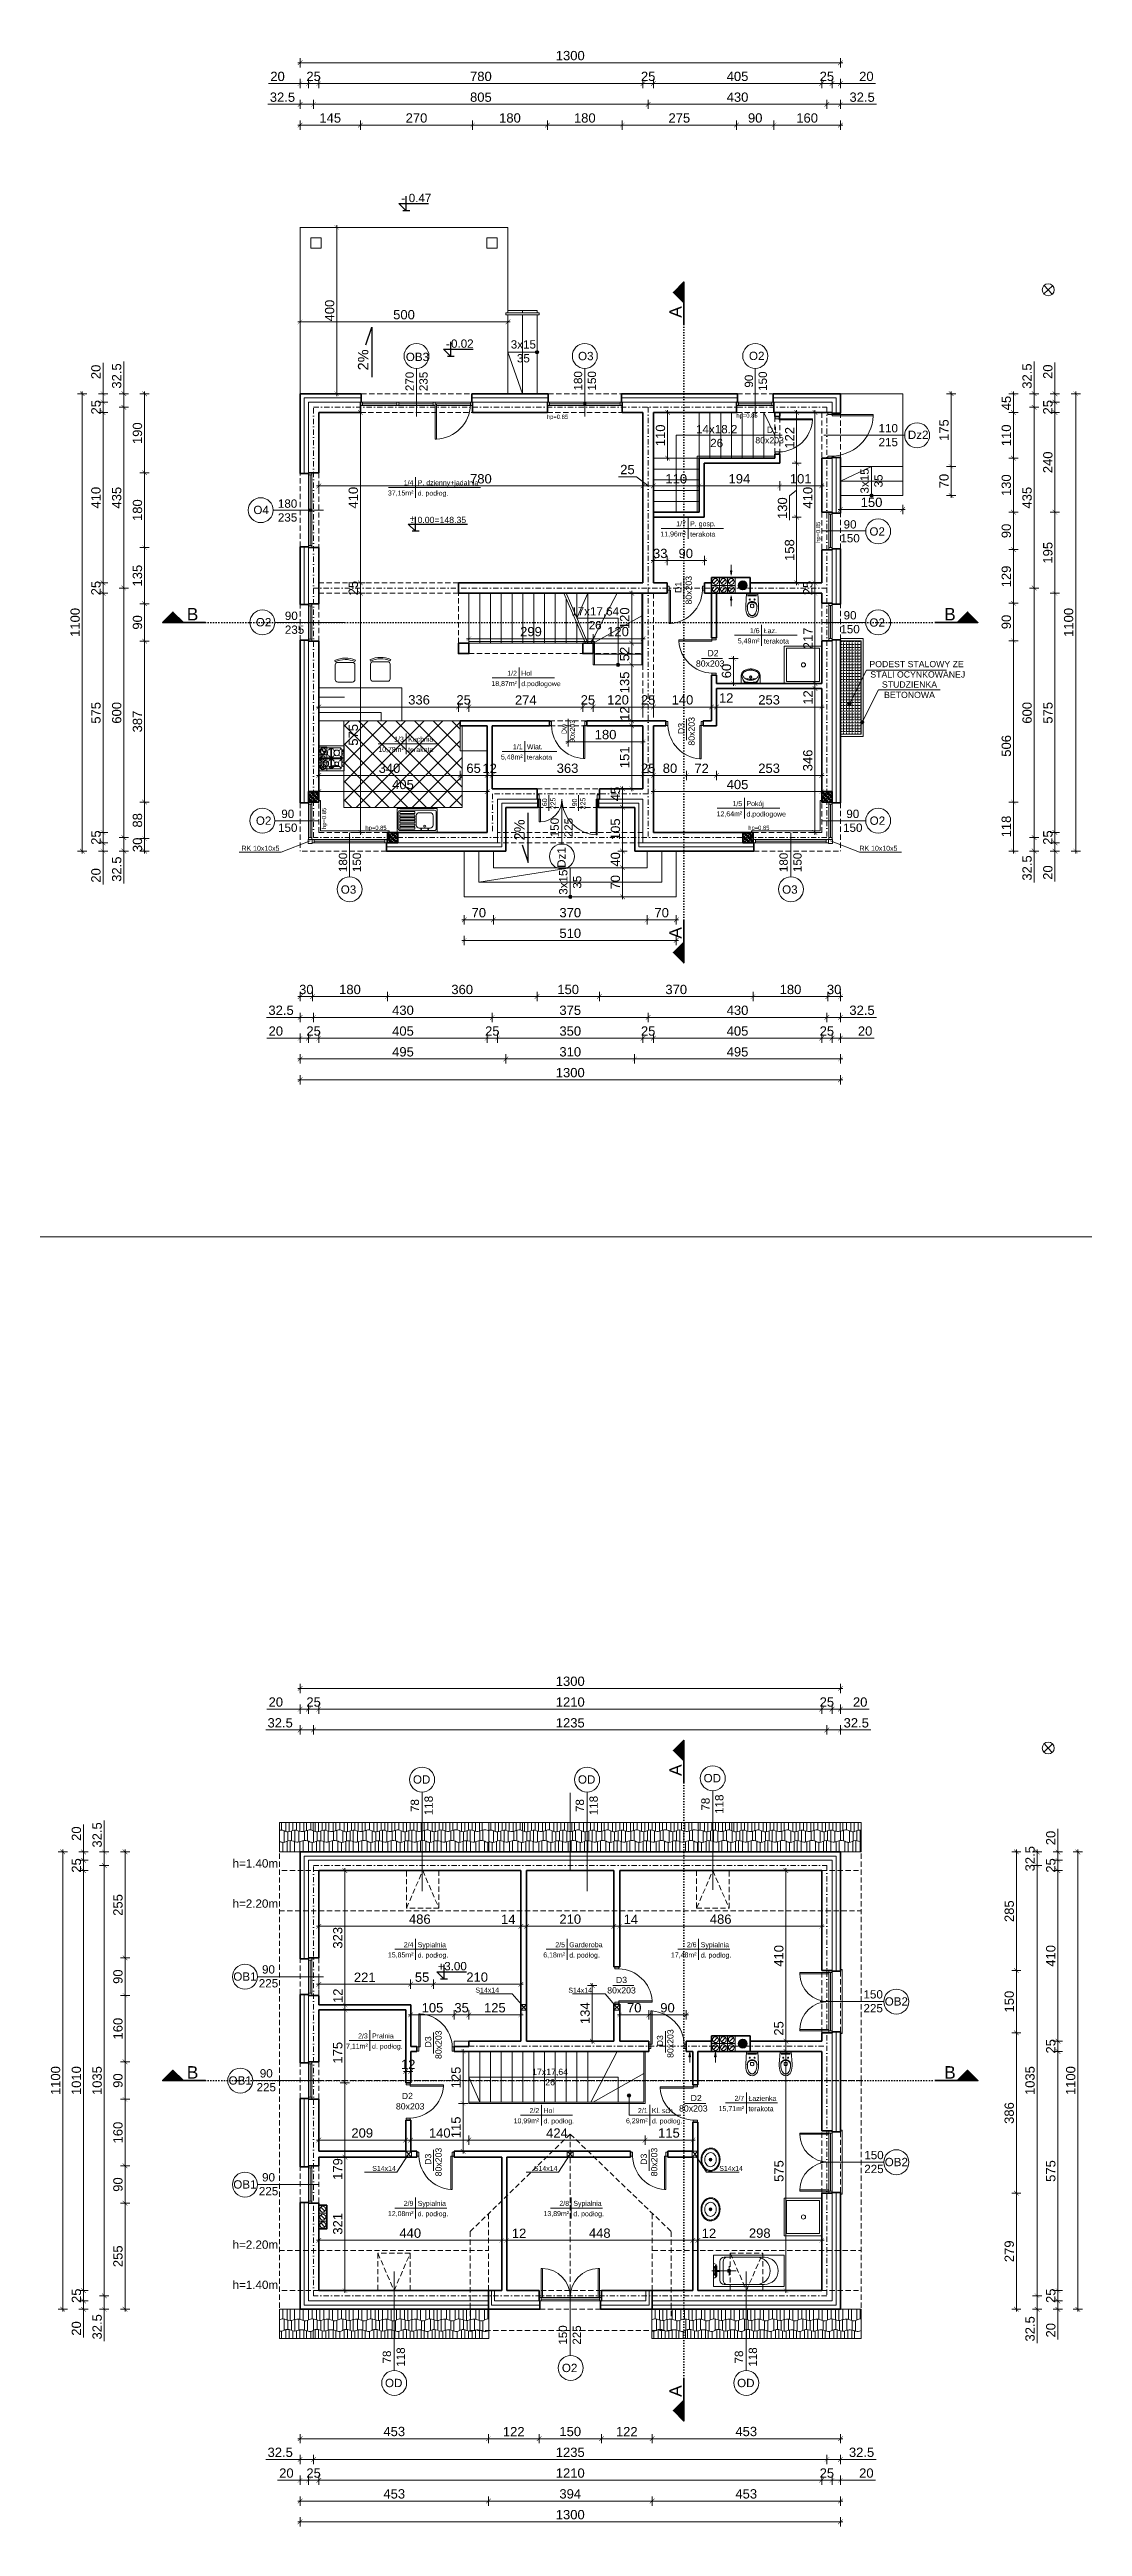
# Model space of a CAD drawing. Header units: millimetres. Extents: x -2481 to 9238, y -476 to 10647.
# Drawn here: x -2481 to 5, y -476 to 5482 of the extents above; entities that cross this region are included whole.
import ezdxf

# ---------------------------------------------------------------- set-up
doc = ezdxf.new("R2010")
doc.units = ezdxf.units.MM
for name, pattern in [('DASHDOT', [25.4, 12.7, -6.35, 0, -6.35]), ('DASHED', [19.05, 12.7, -6.35]), ('DOT', [6.35, 0, -6.35])]:
    doc.linetypes.add(name, pattern=pattern)
for name, color, linetype, lineweight in [('A-ELEWACJA CIENKA', 11, 'Continuous', 13), ('A-meble', 254, 'Continuous', 5), ('A-murowane', 3, 'Continuous', 35), ('A-osie', 7, 'DASHDOT', 5), ('A-p.widokowa', 6, 'Continuous', 15), ('A-p.widokowa-RefEdit0', 6, 'Continuous', 15), ('A-pod', 6, 'DASHED', 15), ('A-schody', 2, 'Continuous', 5), ('A-stolarka', 1, 'Continuous', 5), ('A-w.ocieplenie', 4, 'BATTING', 5), ('A-wykończenie', 4, 'Continuous', 5), ('A17_OPIS_WARSTW', 22, 'Continuous', 9), ('B-linia przekrojowa', 255, 'DOT', 30), ('B-materiały', 9, 'Continuous', 0), ('B-opis', 7, 'Continuous', 0)]:
    doc.layers.add(name, color=color, linetype=linetype, lineweight=lineweight)
doc.layers.add('oznaczenia niedr', color=7, linetype='Continuous', lineweight=0, plot=False)
doc.styles.add('APLUS', font='arial.ttf', dxfattribs={"width": 0.6})
doc.styles.get("Standard").update_dxf_attribs({"font": 'arial.ttf'})
doc.linetypes.add('BATTING', pattern='A,0.00254,-2.54,[134,ltypeshp.shx,S=2.54,R=0,X=-2.54,Y=0],-5.08,[134,ltypeshp.shx,S=2.54,R=180,X=2.54,Y=0],-2.54', length=10.16254)
doc.dimstyles.new('PM-100', dxfattribs={"dimscale": 2.8, "dimtxt": 8, "dimasz": 0.5, "dimexe": 0, "dimexo": 0, "dimgap": 2, "dimtad": 1, "dimdec": 1, "dimrnd": 0.1, "dimzin": 13, "dimdsep": 46, "dimtxsty": 'Standard', "dimblk": 'Q', "dimcen": 0, "dimse1": 1, "dimse2": 1, "dimclrd": 256, "dimclre": 251, "dimclrt": 41, "dimadec": 1, "dimazin": 0, "dimtfac": 1, "dimtdec": 1, "dimtix": 1, "dimtmove": 1, "dimatfit": 0, "dimldrblk": 'NONE', "dimfxl": 1, "dimtolj": 1, "dimtzin": 13, "dimlwd": -1, "dimlwe": 0, "dimarcsym": 0})
pattern_1 = [(45, (-4936.1774, 600.305), (-3.535534, 3.535534), []), (45, (-4932.6524, 600.305), (-3.535534, 3.535534), [5, -2.5])]

msp = doc.modelspace()

# ---------------------------------------------------------------- texts
at = {"layer": 'B-opis'}
for s, insert, char_height, width, attachment_point in [('\\pxqc;0.47', (-1595.94, 5134.88), 20, 13.1429, 1), ('-', (-1634.65, 5134.01), 20, 13.1429, 1), ('-', (-1527.27, 4783.72), 20, 13.1429, 1), ('\\pxqc;0.02', (-1494.18, 4784.6), 20, 13.1429, 1), ('\\pxqc;3x15 35', (-1347.28, 4782.69), 20, 13.1429, 1), ('OB3', (-1623.53, 4752.62), 20, 13.1429, 1), ('O3', (-1209.06, 4754.66), 20, 13.1429, 1), ('O2', (-797.87, 4755.06), 20, 13.1429, 1), ('hp=0.85', (-1283.99, 4603.49), 10, 49.0064, 1), ('hp=0.85', (-828.05, 4606.55), 10, 49.0064, 1), ('\\pxqc;14x18.2\\P26', (-882.12, 4578.85), 20, 13.1429, 1), ('\\pxqc;110\\P215', (-469.25, 4581.07), 20, 13.1429, 1), ('Dz2', (-415.55, 4565.23), 20, 13.1429, 1), ('\\pxqr;37,15m²', (-1605.19, 4421.27), 12, 87.8944, 3), ('\\pxqr;1/4', (-1605.19, 4445.87), 12, 87.8944, 3), ('d. podłog.', (-1594.93, 4420.87), 12, 87.8944, 1), ('P. dzienny+jadalnia', (-1594.93, 4445.87), 12, 148.0981, 1), ('O4', (-1990.32, 4384.59), 20, 13.1429, 1), ('\\pxqc;180\\P235', (-1914.61, 4399.79), 20, 13.1429, 1), ('\\pxsm0.3,qc;+\\P-', (-1614.71, 4361.4), 15, 13.1429, 1), ('\\pxqc;0.00=148.35', (-1543.45, 4357.99), 15, 13.1429, 1), ('\\pxqc;90\\P150', (-548.03, 4349.84), 20, 13.1429, 3), ('\\pxqr;11,96m²', (-949.52, 4322.64), 12, 87.8944, 3), ('\\pxqr;1/7', (-949.52, 4347.24), 12, 87.8944, 3), ('terakota', (-939.26, 4322.24), 12, 87.8944, 1), ('P. gosp.', (-939.26, 4347.24), 12, 148.0981, 1), ('O2', (-470.74, 4332.79), 20, 13.1429, 3), ('O2', (-1984.5, 4114.55), 20, 13.1429, 1), ('90\\P235', (-1914.61, 4129.9), 20, 13.1429, 1), ('\\pxqc;17x17,64\\P26', (-1174.66, 4140.67), 20, 13.1429, 1), ('\\pxqc;90\\P150', (-548.03, 4131.19), 20, 13.1429, 3), ('O2', (-470.74, 4113.79), 20, 13.1429, 3), ('\\pxqr;5,49m²', (-772.44, 4065.55), 12, 87.8944, 3), ('\\pxqr;1/6', (-772.44, 4090.15), 12, 87.8944, 3), ('Łaz.', (-762.18, 4090.15), 12, 148.0981, 1), ('terakota', (-762.18, 4065.15), 12, 87.8944, 1), ('D2\\P\\pxqc;80x203', (-897.75, 4037.58), 15, 13.1429, 1), ('\\pxsm1,qc;PODEST STALOWY ZE\\P STALI OCYNKOWANEJ', (-218.47, 4011.35), 15, 352.165, 3), ('\\pxqr;18,87m²', (-1356.13, 3963.09), 12, 87.8944, 3), ('\\pxqr;1/2', (-1356.13, 3987.69), 12, 87.8944, 3), ('d.podłogowe', (-1345.87, 3962.69), 12, 87.8944, 1), ('Hol', (-1345.87, 3987.69), 12, 148.0981, 1), ('\\pxqc;STUDZIENKA\\PBETONOWA', (-300.44, 3962.16), 15, 222.2445, 3), ('\\pxqr;1/3', (-1628.24, 3829.11), 12, 87.8944, 3), ('Kuchnia', (-1617.98, 3829.11), 12, 148.0981, 1), ('\\pxqr;10,78m²', (-1628.24, 3804.51), 12, 87.8944, 3), ('terakota', (-1617.98, 3804.11), 12, 87.8944, 1), ('\\pxqr;5,48m²', (-1342.46, 3786.27), 12, 87.8944, 3), ('\\pxqr;1/1', (-1342.46, 3810.87), 12, 87.8944, 3), ('Wiat.', (-1332.2, 3810.87), 12, 148.0981, 1), ('terakota', (-1332.2, 3785.87), 12, 87.8944, 1), ('O2', (-1984.3, 3637.17), 20, 13.1429, 1), ('\\pxqc;90\\P150', (-1914.22, 3653.57), 20, 13.1429, 1), ('\\pxqr;12,64m²', (-814.12, 3649.56), 12, 87.8944, 3), ('\\pxqr;1/5', (-814.12, 3674.16), 12, 87.8944, 3), ('d.podłogowe', (-803.86, 3649.16), 12, 87.8944, 1), ('Pokój', (-803.86, 3674.16), 12, 148.0981, 1), ('\\pxqc;90\\P150', (-541.49, 3653.57), 20, 13.1429, 3), ('O2', (-470.13, 3637.17), 20, 13.1429, 3), ('hp=0.85', (-1720.75, 3614.98), 10, 49.0064, 1), ('hp=0.85', (-799.49, 3614.98), 10, 49.0064, 1), ('RK 10x10x5', (-1927.61, 3566.73), 12, 148.0981, 3), ('RK 10x10x5', (-440.62, 3566.73), 12, 148.0981, 3), ('O3', (-1742.79, 3471.51), 20, 13.1429, 3), ('O3', (-680.79, 3471.51), 20, 13.1429, 3), ('OD', (-1564.48, 1310.73), 20, 13.1429, 9), ('OD', (-1167.48, 1310.73), 20, 13.1429, 9), ('OD', (-865.08, 1313.95), 20, 13.1429, 9), ('\\pxqr;15,85m²', (-1605.19, 905), 12, 87.8944, 3), ('\\pxqr;2/4', (-1605.19, 929.6), 12, 87.8944, 3), ('d. podłog.', (-1594.93, 904.6), 12, 87.8944, 1), ('Sypialnia', (-1594.93, 929.6), 12, 87.8944, 1), ('\\pxqr;6,18m²', (-1240.59, 905), 12, 87.8944, 3), ('\\pxqr;2/5', (-1240.59, 929.6), 12, 87.8944, 3), ('d. podłog.', (-1230.33, 904.6), 12, 87.8944, 1), ('Garderoba', (-1230.33, 929.6), 12, 87.8944, 1), ('\\pxqr;17,48m²', (-924.09, 905), 12, 87.8944, 3), ('\\pxqr;2/6', (-924.09, 929.6), 12, 87.8944, 3), ('d. podłog.', (-913.83, 904.6), 12, 87.8944, 1), ('Sypialnia', (-913.83, 929.6), 12, 87.8944, 1), ('+', (-1546.55, 881.18), 20, 13.1429, 1), ('\\pxqc;3.00', (-1510.56, 882.05), 20, 13.1429, 1), ('\\pxqc;D3 80x203', (-1111.11, 846.29), 15, 13.1429, 1), ('S14x14', (-1456.07, 808.22), 12, 77.0223, 7), ('S14x14', (-1232.36, 807.93), 12, 77.0223, 7), ('\\pxqc;150\\P225', (-492.41, 814.23), 20, 13.1429, 3), ('OB2', (-415.29, 797.12), 20, 13.1429, 3), ('\\pxqr;7,11m²', (-1715.08, 685.56), 12, 87.8944, 3), ('\\pxqr;2/3', (-1715.08, 710.16), 12, 87.8944, 3), ('d. podłog.', (-1704.82, 685.16), 12, 87.8944, 1), ('Pralnia', (-1704.82, 710.16), 12, 87.8944, 1), ('\\pxqc;17x17,64\\P26', (-1282.96, 625.3), 15, 13.1429, 1), ('D2\\P\\pxqc;80x203', (-1606.46, 567.29), 15, 13.1429, 3), ('D2\\P\\pxqc;80x203', (-938.25, 562.29), 15, 13.1429, 1), ('\\pxqr;2/7', (-809.32, 560.03), 12, 87.8944, 3), ('Łazienka', (-799.06, 560.03), 12, 87.8944, 1), ('\\pxqr;10,99m²', (-1302.55, 506.08), 12, 87.8944, 3), ('\\pxqr;2/2', (-1302.55, 530.68), 12, 87.8944, 3), ('d. podłog.', (-1292.29, 505.68), 12, 87.8944, 1), ('Hol', (-1292.29, 530.68), 12, 87.8944, 1), ('\\pxqr;6,29m²', (-1041.64, 506.08), 12, 87.8944, 3), ('\\pxqr;2/1', (-1041.64, 530.68), 12, 87.8944, 3), ('d. podłog.', (-1031.38, 505.68), 12, 87.8944, 1), ('Kl. sch', (-1031.38, 530.68), 12, 87.8944, 1), ('\\pxqr;15,71m²', (-809.32, 535.43), 12, 87.8944, 3), ('terakota', (-799.06, 535.03), 12, 87.8944, 1), ('\\pxqc;150\\P225', (-503.64, 373.96), 20, 13.1429, 7), ('S14x14', (-1647.52, 391.45), 12, 77.0223, 3), ('S14x14', (-1258.59, 391.45), 12, 77.0223, 3), ('S14x14', (-869.31, 391.45), 12, 77.0223, 1), ('OB2', (-415.29, 410.88), 20, 13.1429, 3), ('\\pxqr;2/9', (-1605.19, 307.43), 12, 87.8944, 3), ('Sypialnia', (-1594.93, 307.43), 12, 87.8944, 1), ('\\pxqr;2/8', (-1230.74, 307.43), 12, 87.8944, 3), ('Sypialnia', (-1220.48, 307.43), 12, 87.8944, 1), ('\\pxqr;12,08m²', (-1605.19, 282.84), 12, 87.8944, 3), ('d. podłog.', (-1594.93, 282.43), 12, 87.8944, 1), ('\\pxqr;13,89m²', (-1230.74, 282.84), 12, 87.8944, 3), ('d. podłog.', (-1220.48, 282.43), 12, 87.8944, 1), ('O2', (-1210.76, -84.35), 20, 13.1429, 3), ('OD', (-1631.7, -120.58), 20, 13.1429, 3), ('OD', (-784.46, -120.58), 20, 13.1429, 3)]:
    msp.add_mtext(s, dxfattribs=dict(at, insert=insert, char_height=char_height, width=width, attachment_point=attachment_point))
for s, insert, char_height, width, attachment_point, rotation in [('\\pxqc;2%', (-1738.81, 4728.91), 25, 13.1429, 1, 90), ('\\pxqc;180\\P150', (-1219.21, 4678.62), 20, 13.1429, 1, 90), ('\\pxqc;90\\P150', (-808.06, 4677.72), 20, 13.1429, 1, 90), ('\\pxqc;270\\P235', (-1624.41, 4677), 20, 13.1429, 1, 90), ('\\pxqc;3x15 35', (-529.69, 4437.69), 20, 13.1429, 1, 90), ('hp=0.85', (-636.58, 4295.4), 10, 49.0064, 1, 90), ('D3\\P\\pxqc;80x203', (-968.47, 3835.49), 15, 13.1429, 1, 90), ('hp=0.85', (-1825.22, 3607.21), 10, 49.0064, 1, 90), ('60\\P\\pxqc;225', (-1295.65, 3662.08), 12, 13.1429, 1, 90), ('90\\P\\pxqc;225', (-1223.53, 3661.74), 12, 13.1429, 1, 90), ('\\pxqc;2%', (-1362.66, 3611.5), 25, 13.1429, 3, 90), ('\\pxqc;150\\P225', (-1275.47, 3617.08), 20, 13.1429, 3, 90), ('\\pxqc;180\\P150', (-1784.75, 3520.21), 20, 13.1429, 1, 90), ('Dz1', (-1259.12, 3563.38), 20, 13.1429, 3, 90), ('\\pxqc;180\\P150', (-670.96, 3520.21), 20, 13.1429, 7, 90), ('\\pxqc;3x15 35', (-1254.69, 3472.69), 20, 13.1429, 1, 90), ('\\pxqc;78\\P118', (-1558.36, 1264.84), 20, 13.1429, 9, 90), ('\\pxqc;78\\P118', (-1161.36, 1264.84), 20, 13.1429, 9, 90), ('\\pxqc;78\\P118', (-858.97, 1268.06), 20, 13.1429, 9, 90), ('\\pxqc;h=1.40m', (-1995.68, 1129.19), 20, 20, 1, 0.020447), ('\\pxqc;h=2.20m', (-1995.68, 1032.5), 20, 20, 1, 0.020447), ('OB1', (-2038.64, 857.02), 20, 13.1429, 1, 0.020447), ('\\pxqc;90\\P225', (-1960.61, 874.16), 20, 13.1429, 1, 0.020447), ('D3\\P\\pxqc;80x203', (-1577.47, 676.43), 15, 13.1429, 1, 90), ('D3\\P\\pxqc;80x203', (-1019.47, 679.18), 15, 13.1429, 1, 90), ('OB1', (-2050.02, 607.06), 20, 13.1429, 1, 0.020447), ('\\pxqc;90\\P225', (-1965.93, 624.2), 20, 13.1429, 1, 0.020447), ('D3\\P\\pxqc;80x203', (-1577.47, 394.2), 15, 13.1429, 1, 90), ('D3\\P\\pxqc;80x203', (-1058.47, 394.2), 15, 13.1429, 1, 90), ('\\pxqc;90\\P225', (-1960.45, 374.16), 20, 13.1429, 1, 0.020447), ('OB1', (-2038.64, 357.02), 20, 13.1429, 1, 0.020447), ('\\pxqc;h=2.20m', (-1995.68, 191.93), 20, 20, 7, 359.979553), ('\\pxqc;h=1.40m', (-1995.68, 95.24), 20, 20, 7, 359.979553), ('150\\P225', (-1201.96, -38.46), 20, 13.1429, 7, 90), ('\\pxqc;78\\P118', (-1625.59, -74.69), 20, 13.1429, 7, 90), ('\\pxqc;78\\P118', (-778.35, -74.69), 20, 13.1429, 7, 90)]:
    msp.add_mtext(s, dxfattribs=dict(at, insert=insert, char_height=char_height, width=width, attachment_point=attachment_point, rotation=rotation))

# ---------------------------------------------------------------- blocks, each defined once
blk = doc.blocks.new('A$C7FE075C5')
at = {"layer": 'A-stolarka'}
for p, q in [((-5, 0), (-85, 0)), ((-85, -4), (-5, -4)), ((-85, -8), (-5, -8))]:
    blk.add_line(p, q, dxfattribs=at)
for points in [[(-90, 0), (-85, 0), (-85, -8), (-90, -8), (-90, 0)], [(-5, 0), (0, 0), (0, -8), (-5, -8), (-5, 0)]]:
    blk.add_lwpolyline(points, dxfattribs=at)
blk = doc.blocks.new('A$C4D3D61A9')
at = {"layer": 'A-stolarka'}
for points in [[(5, 5), (8, 5), (8, 85), (5, 85)], [(0, -5), (5, -5), (5, 5), (0, 5)], [(85, -5), (90, -5), (90, 5), (85, 5)]]:
    blk.add_lwpolyline(points, close=True, dxfattribs=at)
blk.add_arc((2.1, 2.2), 83, 1.91956, 85.89105, dxfattribs=at)
blk = doc.blocks.new('A$C59F40237')
at = {"layer": 'A-p.widokowa-RefEdit0'}
for p, q in [((8.1, 25.6), (8.1, 2.6)), ((18.7, 25.6), (18.7, 0.2)), ((26.4, -1.5), (26.4, 25.6)), ((36.2, 25.6), (36.2, 0.7)), ((49.5, 1.1), (49.5, 25.6)), ((57, -1.2), (57, 25.6)), ((70.1, -0.2), (70.1, 25.6))]:
    blk.add_line(p, q, dxfattribs=at)
blk.add_open_spline([(0, 0), (3.1, 1.3), (11.6, 5), (25.6, -5.2), (40.3, 3.8), (49.5, 1.1), (53.2, 0), (56.8, -1.2), (62.8, -3.2), (68.4, -1), (70.6, 0)], degree=3, knots=[0, 0, 0, 0, 9.666865, 26.644915, 43.34195, 54.677882, 54.677882, 54.677882, 65.547939, 72.653896, 72.653896, 72.653896, 72.653896], dxfattribs=at)
blk = doc.blocks.new('A$C78BC5D11')
at = {"layer": 'A-p.widokowa'}
for p, q in [((0, 27.5), (0, 0)), ((9.1, 24.6), (9.1, 2.2)), ((17.8, 23.7), (17.8, -0.1)), ((25.5, -1.9), (25.5, 25.9)), ((35.3, 26.7), (35.3, 0.3)), ((48.6, 0.7), (48.6, 23.1)), ((56.1, -1.6), (56.1, 23.7))]:
    blk.add_line(p, q, dxfattribs=at)
blk.add_open_spline([(0, 0), (2.8, 1.2), (11, 4.4), (24.7, -5.6), (39.4, 3.5), (48.6, 0.7), (52.4, -0.4), (56, -1.6), (61.9, -3.5), (67.5, -1.4), (69.7, -0.4), (69.7, -0.4), (69.7, -0.4), (69.7, -0.4), (70, -0.2), (70.2, -0.1), (70.5, 0)], degree=3, knots=[73.574951, 73.574951, 73.574951, 73.574951, 82.320761, 99.298811, 115.995846, 127.331778, 127.331778, 127.331778, 138.201835, 145.307792, 145.307792, 145.307792, 145.332598, 145.332598, 145.332598, 146.160665, 146.160665, 146.160665, 146.160665], dxfattribs=at)
blk = doc.blocks.new('A$C3E720E91')
at = {"layer": 'A-p.widokowa'}
for p, q in [((15.4, -18.3), (15.4, 3.2)), ((23.3, 3.6), (23.3, -18.3)), ((32.4, 0.5), (32.4, -18.3)), ((41.1, 0.4), (41.1, -18.4)), ((48.9, -18.3), (48.9, 2.6)), ((58.6, 2.7), (58.6, -18.3)), ((65.6, 0.7), (65.6, -18.3)), ((4.9, -18.3), (4.9, -0.4))]:
    blk.add_line(p, q, dxfattribs=at)
blk = doc.blocks.new('A$C23497A29')
at = {"layer": 'A-p.widokowa'}
for p, q in [((50, 0), (0, 0)), ((0, -70.6), (0, 0)), ((4.9, -70.6), (4.9, -52.7)), ((8.1, 0), (8.1, -23)), ((15.4, -70.6), (15.4, -49.1)), ((18.7, 0), (18.7, -25.4)), ((23.3, -48.8), (23.3, -70.6)), ((26.4, -27.2), (26.4, 0)), ((32.4, -51.8), (32.4, -70.6)), ((36.2, 0), (36.2, -24.9)), ((41.1, -52), (41.1, -70.8)), ((48.9, -70.6), (48.9, -49.7)), ((49.5, -24.5), (49.5, 0)), ((57, -26.8), (57, 0)), ((58.6, -49.6), (58.6, -70.6)), ((65.6, -51.6), (65.6, -70.6)), ((70.1, -25.8), (70.1, 0)), ((81.1, -51), (81.1, -70.6)), ((501.8, 0), (501.8, -23)), ((504, 0), (504, -70.6)), ((0, -70.6), (504, -70.6))]:
    blk.add_line(p, q, dxfattribs=at)
for points, knots in [([(0, -25.6), (3.1, -24.3), (11.6, -20.7), (25.6, -30.8), (40.3, -21.8), (49.5, -24.5), (53.2, -25.6), (56.8, -26.8), (62.8, -28.8), (68.4, -26.7), (70.6, -25.6)], [0, 0, 0, 0, 9.666865, 26.644915, 43.34195, 54.677882, 54.677882, 54.677882, 65.547939, 72.653896, 72.653896, 72.653896, 72.653896]), ([(0, -52.3), (1.6, -52.7), (5.5, -53.1), (9.3, -51.7), (11.5, -50.6), (11.5, -50.6), (11.5, -50.6), (11.5, -50.6), (11.7, -50.5), (12, -50.4), (12.2, -50.2)], [133.300499, 133.300499, 133.300499, 133.300499, 138.201835, 145.307792, 145.307792, 145.307792, 145.332598, 145.332598, 145.332598, 146.160665, 146.160665, 146.160665, 146.160665]), ([(11.5, -50.6), (14.2, -49.4), (22.5, -46.2), (36.2, -56.2), (50.9, -47.2), (60.1, -49.9), (63.8, -51), (67.4, -52.2), (73.4, -54.2), (79, -52), (81.2, -51), (81.2, -51), (81.2, -51), (81.2, -51), (81.4, -50.9), (81.7, -50.7), (82, -50.6)], [73.574951, 73.574951, 73.574951, 73.574951, 82.320761, 99.298811, 115.995846, 127.331778, 127.331778, 127.331778, 138.201835, 145.307792, 145.307792, 145.307792, 145.332598, 145.332598, 145.332598, 146.160665, 146.160665, 146.160665, 146.160665]), ([(494.2, -25.6), (496.8, -24.3), (500.2, -22.8), (503.7, -23), (504, -23)], [0, 0, 0, 0, 9.666865, 10.690457, 10.690457, 10.690457, 10.690457])]:
    blk.add_open_spline(points, degree=3, knots=knots, dxfattribs=at)
for p in [(70.6, -25.6), (141.2, -25.6), (211.8, -25.6), (282.4, -25.6), (353, -25.6), (423.6, -25.6)]:
    blk.add_blockref('A$C59F40237', p, dxfattribs=at)
at = {"layer": 'A-schody'}
for name, p in [('A$C78BC5D11', (11.5, -50.6)), ('A$C3E720E91', (70.5, -52.1)), ('A$C78BC5D11', (82, -50.6)), ('A$C3E720E91', (140.9, -52.3)), ('A$C78BC5D11', (152.5, -50.6)), ('A$C3E720E91', (212.3, -52.3)), ('A$C78BC5D11', (223, -50.6)), ('A$C3E720E91', (282.6, -52.3)), ('A$C78BC5D11', (293.5, -50.7)), ('A$C3E720E91', (352, -52.4)), ('A$C78BC5D11', (363.7, -50.9)), ('A$C3E720E91', (422.7, -52.4)), ('A$C78BC5D11', (433.9, -51))]:
    blk.add_blockref(name, p, dxfattribs=at)
blk = doc.blocks.new('A$C77EB5EB5')
at = {"layer": 'A-stolarka'}
for p, q in [((-5, 0), (-175, 0)), ((-175, -4), (-92.5, -4)), ((-175, -8), (-92.5, -8)), ((-87.5, -4), (-5, -4)), ((-87.5, -8), (-5, -8))]:
    blk.add_line(p, q, dxfattribs=at)
for points in [[(-180, 0), (-175, 0), (-175, -8), (-180, -8), (-180, 0)], [(-92.5, 0), (-87.5, 0), (-87.5, -8), (-92.5, -8), (-92.5, 0)], [(-5, 0), (0, 0), (0, -8), (-5, -8), (-5, 0)]]:
    blk.add_lwpolyline(points, dxfattribs=at)
blk = doc.blocks.new('A$C386A056A')
at = {"layer": 'A-stolarka'}
for p, q in [((-25, 0), (-25, -90)), ((-17, 0), (-17, -90)), ((-25, -5), (-17, -5)), ((-21, -5), (-21, -85)), ((-25, -85), (-17, -85))]:
    blk.add_line(p, q, dxfattribs=at)
blk = doc.blocks.new('A$C6DA452C0')
at = {"layer": 'A-stolarka'}
for p, q in [((175, 8), (5, 8)), ((175, 4), (5, 4)), ((5, 0), (175, 0))]:
    blk.add_line(p, q, dxfattribs=at)
for points in [[(5, 0), (0, 0), (0, 8), (5, 8), (5, 0)], [(180, 0), (175, 0), (175, 8), (180, 8), (180, 0)]]:
    blk.add_lwpolyline(points, dxfattribs=at)
blk = doc.blocks.new('A$C7B764E71')
at = {"layer": 'A-meble'}
for points in [[(-90, 0), (-90, 90), (0, 90), (0, 0)], [(-85, 5), (-85, 85), (-5, 85), (-5, 5)]]:
    blk.add_lwpolyline(points, close=True, dxfattribs=at)
blk.add_circle((-43.9, 45), 5, dxfattribs=at)
at = {"layer": 'A-meble', "style": 'APLUS', "width": 0.8, "flags": 9}
blk.add_attdef('ESTCODE', (-90, 90), '', height=0.0213, dxfattribs=at)
blk = doc.blocks.new('Q')
for p, q in [((-4, 0), (4, 0)), ((0, 8), (0, -8))]:
    blk.add_line(p, q)
at = {"const_width": 0.7}
blk.add_lwpolyline([(4, 4), (-4, -4)], dxfattribs=at)
blk = doc.blocks.new('*D30')
at = {"layer": 'A17_OPIS_WARSTW', "transparency": 16777216}
blk.add_line((-993.7, 4500.4), (-993.7, 4607.6), dxfattribs=at)
at = {"layer": 'Defpoints', "color": 0, "transparency": 16777216}
for p in [(-1101.4, 4609), (-993.7, 4609), (-1101.4, 4499)]:
    blk.add_point(p, dxfattribs=at)
at = {"layer": 'A17_OPIS_WARSTW', "transparency": 16777216, "xscale": 1.4, "yscale": 1.4, "zscale": 1.4}
for p, rotation in [((-993.7, 4609), 90), ((-993.7, 4499), 270)]:
    blk.add_blockref('Q', p, dxfattribs=dict(at, rotation=rotation))
at = {"layer": 'A17_OPIS_WARSTW', "color": 41, "transparency": 16777216, "insert": (-1010.7, 4554), "char_height": 22.4, "attachment_point": 5, "rotation": 90}
blk.add_mtext('\\A1;110', dxfattribs=at)
blk = doc.blocks.new('_None')
blk = doc.blocks.new('*D31')
at = {"layer": 'A17_OPIS_WARSTW', "transparency": 16777216}
blk.add_line((-1831.5, 4432.3), (-1054.3, 4432.3), dxfattribs=at)
at = {"layer": 'Defpoints', "color": 0, "transparency": 16777216}
for p in [(-1052.9, 4432.3), (-1832.9, 4379.3), (-1052.9, 4379.3)]:
    blk.add_point(p, dxfattribs=at)
at = {"layer": 'A17_OPIS_WARSTW', "transparency": 16777216, "xscale": 1.4, "yscale": 1.4, "zscale": 1.4, "rotation": 180}
blk.add_blockref('Q', (-1832.9, 4432.3), dxfattribs=at)
at = {"layer": 'A17_OPIS_WARSTW', "transparency": 16777216, "xscale": 1.4, "yscale": 1.4, "zscale": 1.4}
blk.add_blockref('Q', (-1052.9, 4432.3), dxfattribs=at)
at = {"layer": 'A17_OPIS_WARSTW', "color": 41, "transparency": 16777216, "insert": (-1442.9, 4449.3), "char_height": 22.4, "attachment_point": 5}
blk.add_mtext('\\A1;780', dxfattribs=at)
blk = doc.blocks.new('A$C228138E2')
at = {"layer": 'A-meble'}
for p, q in [((-2.4, -3.1), (2.2, -3.1)), ((-0.1, -5.4), (-0.1, -0.8))]:
    blk.add_line(p, q, dxfattribs=at)
at = {"layer": 'A-meble', "linetype": 'Continuous'}
for points in [[(-1, -31.1, 0.117634), (7.6, -29.3, 0.104469), (15.5, -23.4, 0.090016), (20.6, -14.7, 0.08192), (22.8, -3.8, 0.08192), (21.3, 7.2, 0.090016), (16.7, 16.1, 0.104469), (9.3, 22.6, 0.117634), (0.8, 24.9, 0.117634), (-7.8, 23.1, 0.104469), (-15.7, 17.2, 0.090016), (-20.8, 8.5, 0.08192), (-23, -2.4, 0.08192), (-21.5, -13.4, 0.090016), (-16.9, -22.4, 0.104469), (-9.5, -28.8, 0.117634)], [(-0.5, -28.9, 0.118622), (7.3, -27.1, 0.104678), (14.4, -21.6, 0.089562), (19, -13.5, 0.081185), (20.8, -3.4, 0.081185), (19.3, 6.7, 0.089562), (14.9, 14.9, 0.104678), (8, 20.7, 0.118622), (0.3, 22.7, 0.118622), (-7.5, 20.9, 0.104678), (-14.6, 15.3, 0.089562), (-19.2, 7.3, 0.081185), (-21, -2.8, 0.081185), (-19.5, -12.9, 0.089562), (-15.2, -21.1, 0.104678), (-8.2, -26.9, 0.118622)], [(-0.3, -20.1, 0.118283), (4.9, -18.9, 0.104607), (9.5, -15.2, 0.089718), (12.5, -9.9, 0.081436), (13.7, -3.3, 0.081436), (12.7, 3.4, 0.089718), (9.8, 8.8, 0.104607), (5.2, 12.6, 0.118283), (0.1, 13.9, 0.118283), (-5.1, 12.7, 0.104607), (-9.7, 9, 0.089718), (-12.7, 3.7, 0.081436), (-13.9, -3, 0.081436), (-12.9, -9.6, 0.089718), (-10, -15, 0.104607), (-5.4, -18.8, 0.118283)]]:
    blk.add_lwpolyline(points, format="xyb", close=True, dxfattribs=at)
at = {"layer": 'A-meble'}
for radius in [3.43, 2.29]:
    blk.add_circle((-0.1, -3.1), radius, dxfattribs=at)
blk = doc.blocks.new('A$C1DD639F3')
at = {"layer": 'B-opis'}
blk.add_line((40, -40.1), (40, 10.9), dxfattribs=at)
at = {"layer": 'B-opis', "insert": (24.1, -25.5), "char_height": 12, "width": 13.143, "attachment_point": 1, "rotation": 90}
blk.add_mtext('Dw\\P\\pxqc;90x203', dxfattribs=at)
blk = doc.blocks.new('*D32')
at = {"layer": 'A17_OPIS_WARSTW', "transparency": 16777216}
blk.add_line((-1831.5, 3900.5), (-1498.3, 3900.5), dxfattribs=at)
at = {"layer": 'Defpoints', "color": 0, "transparency": 16777216}
for p in [(-1496.9, 4038.6), (-1832.9, 3918.1), (-1496.9, 3900.5)]:
    blk.add_point(p, dxfattribs=at)
at = {"layer": 'A17_OPIS_WARSTW', "transparency": 16777216, "xscale": 1.4, "yscale": 1.4, "zscale": 1.4, "rotation": 180}
blk.add_blockref('Q', (-1832.9, 3900.5), dxfattribs=at)
at = {"layer": 'A17_OPIS_WARSTW', "transparency": 16777216, "xscale": 1.4, "yscale": 1.4, "zscale": 1.4}
blk.add_blockref('Q', (-1496.9, 3900.5), dxfattribs=at)
at = {"layer": 'A17_OPIS_WARSTW', "color": 41, "transparency": 16777216, "insert": (-1591.7, 3917.6), "char_height": 22.4, "attachment_point": 5}
blk.add_mtext('\\A1;336', dxfattribs=at)
blk = doc.blocks.new('*D33')
at = {"layer": 'A17_OPIS_WARSTW', "transparency": 16777216}
blk.add_line((-1026.5, 4432.3), (-919.3, 4432.3), dxfattribs=at)
at = {"layer": 'Defpoints', "color": 0, "transparency": 16777216}
for p in [(-1027.9, 4414.3), (-917.9, 4432.3), (-917.9, 4414.3)]:
    blk.add_point(p, dxfattribs=at)
at = {"layer": 'A17_OPIS_WARSTW', "transparency": 16777216, "xscale": 1.4, "yscale": 1.4, "zscale": 1.4, "rotation": 180}
blk.add_blockref('Q', (-1027.9, 4432.3), dxfattribs=at)
at = {"layer": 'A17_OPIS_WARSTW', "transparency": 16777216, "xscale": 1.4, "yscale": 1.4, "zscale": 1.4}
blk.add_blockref('Q', (-917.9, 4432.3), dxfattribs=at)
at = {"layer": 'A17_OPIS_WARSTW', "color": 41, "transparency": 16777216, "insert": (-972.9, 4449.3), "char_height": 22.4, "attachment_point": 5}
blk.add_mtext('\\A1;110', dxfattribs=at)
blk = doc.blocks.new('A$C2DDC75EF')
at = {"layer": 'B-opis'}
blk.add_line((35, -4.9), (35, 46.1), dxfattribs=at)
at = {"layer": 'B-opis', "insert": (14.4, 9.7), "char_height": 15, "width": 13.143, "attachment_point": 1, "rotation": 90}
blk.add_mtext('D1\\P\\pxqc;80x203', dxfattribs=at)
blk = doc.blocks.new('A$C142B1280')
at = {"layer": 'A-stolarka'}
for p, q in [((-8, 150), (-8, 0)), ((-8, 145), (0, 145)), ((-4, 145), (-4, 5)), ((0, 150), (0, 0)), ((-8, 5), (0, 5))]:
    blk.add_line(p, q, dxfattribs=at)
blk = doc.blocks.new('A$C206D636A')
at = {"layer": 'A-murowane'}
h = blk.add_hatch(color=256, dxfattribs=at)
h.dxf.hatch_style = 1
h.paths.add_polyline_path([(-180, -416, 1), (-200, -416, 0.178765), (-197.6, -422.5), (-182.4, -422.5, 0.178765)])
h.paths.add_polyline_path([(-182.4, -422.5), (-197.6, -422.5, 0.460566)])
for p, q in [((-265, -397), (-265, -435)), ((-265, -397), (-172, -397)), ((-172, -397), (-172, -435))]:
    blk.add_line(p, q, dxfattribs=at)
blk.add_circle((-190, -416), 10, dxfattribs=at)
at = {"layer": 'A-p.widokowa'}
for p, q in [((-265, -416), (-208, -416)), ((-260.4, -411.4), (-250.6, -401.6)), ((-246, -397), (-246, -435)), ((-241.4, -411.4), (-231.6, -401.6)), ((-227, -397), (-227, -435)), ((-222.4, -411.4), (-212.6, -401.6)), ((-208, -397), (-208, -435)), ((-260.4, -430.4), (-250.6, -420.6)), ((-241.4, -430.4), (-231.6, -420.6)), ((-222.4, -430.4), (-212.6, -420.6))]:
    blk.add_line(p, q, dxfattribs=at)
for centre in [(-255.5, -406.5), (-236.5, -406.5), (-217.5, -406.5), (-255.5, -425.5), (-236.5, -425.5), (-217.5, -425.5)]:
    blk.add_circle(centre, 7, dxfattribs=at)
blk = doc.blocks.new('*D75')
at = {"layer": 'A17_OPIS_WARSTW', "transparency": 16777216}
blk.add_line((-1666.5, 3204), (-1309.3, 3204), dxfattribs=at)
at = {"layer": 'Defpoints', "color": 0, "transparency": 16777216}
for p in [(-1307.9, 3691.5), (-1667.9, 3586.5), (-1307.9, 3204)]:
    blk.add_point(p, dxfattribs=at)
at = {"layer": 'A17_OPIS_WARSTW', "transparency": 16777216, "xscale": 1.4, "yscale": 1.4, "zscale": 1.4, "rotation": 180}
blk.add_blockref('Q', (-1667.9, 3204), dxfattribs=at)
at = {"layer": 'A17_OPIS_WARSTW', "transparency": 16777216, "xscale": 1.4, "yscale": 1.4, "zscale": 1.4}
blk.add_blockref('Q', (-1307.9, 3204), dxfattribs=at)
at = {"layer": 'A17_OPIS_WARSTW', "color": 41, "transparency": 16777216, "insert": (-1487.9, 3221), "char_height": 22.4, "attachment_point": 5}
blk.add_mtext('\\A1;360', dxfattribs=at)
blk = doc.blocks.new('*D76')
at = {"layer": 'A17_OPIS_WARSTW', "transparency": 16777216}
for p, q in [((-624.3, 3104), (-625.7, 3104)), ((-622.9, 3104), (-597.9, 3104)), ((-596.5, 3104), (-595.1, 3104))]:
    blk.add_line(p, q, dxfattribs=at)
at = {"layer": 'Defpoints', "color": 0, "transparency": 16777216}
for p in [(-622.9, 3697), (-597.9, 3697), (-597.9, 3104)]:
    blk.add_point(p, dxfattribs=at)
at = {"layer": 'A17_OPIS_WARSTW', "transparency": 16777216, "xscale": 1.4, "yscale": 1.4, "zscale": 1.4}
blk.add_blockref('Q', (-622.9, 3104), dxfattribs=at)
at = {"layer": 'A17_OPIS_WARSTW', "transparency": 16777216, "xscale": 1.4, "yscale": 1.4, "zscale": 1.4, "rotation": 180}
blk.add_blockref('Q', (-597.9, 3104), dxfattribs=at)
at = {"layer": 'A17_OPIS_WARSTW', "color": 41, "transparency": 16777216, "insert": (-610.4, 3121), "char_height": 22.4, "attachment_point": 5}
blk.add_mtext('\\A1;25', dxfattribs=at)
blk = doc.blocks.new('*D34')
at = {"layer": 'A17_OPIS_WARSTW', "transparency": 16777216}
blk.add_line((-576.5, 4375.6), (-429.3, 4375.6), dxfattribs=at)
at = {"layer": 'Defpoints', "color": 0, "transparency": 16777216}
for p in [(-577.9, 4425.4), (-427.9, 4425.4), (-427.9, 4375.6)]:
    blk.add_point(p, dxfattribs=at)
at = {"layer": 'A17_OPIS_WARSTW', "transparency": 16777216, "xscale": 1.4, "yscale": 1.4, "zscale": 1.4, "rotation": 180}
blk.add_blockref('Q', (-577.9, 4375.6), dxfattribs=at)
at = {"layer": 'A17_OPIS_WARSTW', "transparency": 16777216, "xscale": 1.4, "yscale": 1.4, "zscale": 1.4}
blk.add_blockref('Q', (-427.9, 4375.6), dxfattribs=at)
at = {"layer": 'A17_OPIS_WARSTW', "color": 41, "transparency": 16777216, "insert": (-502.9, 4392.7), "char_height": 22.4, "attachment_point": 5}
blk.add_mtext('\\A1;150', dxfattribs=at)
blk = doc.blocks.new('*D35')
at = {"layer": 'A17_OPIS_WARSTW', "transparency": 16777216}
for p, q in [((-1068.2, 4454.5), (-1112.1, 4454.5)), ((-1040.4, 4432.3), (-1068.2, 4454.5)), ((-1054.3, 4432.3), (-1055.7, 4432.3)), ((-1052.9, 4432.3), (-1027.9, 4432.3)), ((-1052.9, 4432.3), (-1027.9, 4432.3)), ((-1026.5, 4432.3), (-1025.1, 4432.3))]:
    blk.add_line(p, q, dxfattribs=at)
at = {"layer": 'Defpoints', "color": 0, "transparency": 16777216}
for p in [(-1027.9, 4432.3), (-1027.9, 4432.3), (-1052.9, 4379.3)]:
    blk.add_point(p, dxfattribs=at)
at = {"layer": 'A17_OPIS_WARSTW', "transparency": 16777216, "xscale": 1.4, "yscale": 1.4, "zscale": 1.4}
blk.add_blockref('Q', (-1052.9, 4432.3), dxfattribs=at)
at = {"layer": 'A17_OPIS_WARSTW', "transparency": 16777216, "xscale": 1.4, "yscale": 1.4, "zscale": 1.4, "rotation": 180}
blk.add_blockref('Q', (-1027.9, 4432.3), dxfattribs=at)
at = {"layer": 'A17_OPIS_WARSTW', "color": 41, "transparency": 16777216, "insert": (-1090.2, 4471.6), "char_height": 22.4, "attachment_point": 5}
blk.add_mtext('\\A1;25', dxfattribs=at)
blk = doc.blocks.new('*D77')
at = {"layer": 'A17_OPIS_WARSTW', "transparency": 16777216}
for p, q in [((-1054.3, 3736.1), (-1055.7, 3736.1)), ((-1052.9, 3736.1), (-1027.9, 3736.1)), ((-1026.5, 3736.1), (-1025.1, 3736.1))]:
    blk.add_line(p, q, dxfattribs=at)
at = {"layer": 'Defpoints', "color": 0, "transparency": 16777216}
for p in [(-1052.9, 3736.1), (-1027.9, 3736.1), (-1027.9, 3736.1)]:
    blk.add_point(p, dxfattribs=at)
at = {"layer": 'A17_OPIS_WARSTW', "transparency": 16777216, "xscale": 1.4, "yscale": 1.4, "zscale": 1.4}
blk.add_blockref('Q', (-1052.9, 3736.1), dxfattribs=at)
at = {"layer": 'A17_OPIS_WARSTW', "transparency": 16777216, "xscale": 1.4, "yscale": 1.4, "zscale": 1.4, "rotation": 180}
blk.add_blockref('Q', (-1027.9, 3736.1), dxfattribs=at)
at = {"layer": 'A17_OPIS_WARSTW', "color": 41, "transparency": 16777216, "insert": (-1040.4, 3753.1), "char_height": 22.4, "attachment_point": 5}
blk.add_mtext('\\A1;25', dxfattribs=at)
blk = doc.blocks.new('*D78')
at = {"layer": 'A17_OPIS_WARSTW', "transparency": 16777216}
for p, q in [((-1732.9, 4200.4), (-1732.9, 4201.8)), ((-1732.9, 4199), (-1732.9, 4174)), ((-1732.9, 4172.6), (-1732.9, 4171.2))]:
    blk.add_line(p, q, dxfattribs=at)
at = {"layer": 'Defpoints', "color": 0, "transparency": 16777216}
for p in [(-1732.9, 4199), (-1732.9, 4174), (-1732.9, 4174)]:
    blk.add_point(p, dxfattribs=at)
at = {"layer": 'A17_OPIS_WARSTW', "transparency": 16777216, "xscale": 1.4, "yscale": 1.4, "zscale": 1.4}
for p, rotation in [((-1732.9, 4199), 270), ((-1732.9, 4174), 90)]:
    blk.add_blockref('Q', p, dxfattribs=dict(at, rotation=rotation))
at = {"layer": 'A17_OPIS_WARSTW', "color": 41, "transparency": 16777216, "insert": (-1749.9, 4186.5), "char_height": 22.4, "attachment_point": 5, "rotation": 90}
blk.add_mtext('\\A1;25', dxfattribs=at)
blk = doc.blocks.new('*D79')
at = {"layer": 'A17_OPIS_WARSTW', "transparency": 16777216}
blk.add_line((-161.6, 4500.4), (-161.6, 4607.6), dxfattribs=at)
at = {"layer": 'Defpoints', "color": 0, "transparency": 16777216}
for p in [(-610.4, 4609), (-161.6, 4609), (-610.4, 4499)]:
    blk.add_point(p, dxfattribs=at)
at = {"layer": 'A17_OPIS_WARSTW', "transparency": 16777216, "xscale": 1.4, "yscale": 1.4, "zscale": 1.4}
for p, rotation in [((-161.6, 4609), 90), ((-161.6, 4499), 270)]:
    blk.add_blockref('Q', p, dxfattribs=dict(at, rotation=rotation))
at = {"layer": 'A17_OPIS_WARSTW', "color": 41, "transparency": 16777216, "insert": (-178.6, 4554), "char_height": 22.4, "attachment_point": 5, "rotation": 90}
blk.add_mtext('\\A1;110', dxfattribs=at)
blk = doc.blocks.new('A$C3D9378BC')
at = {"layer": 'A-p.widokowa'}
h = blk.add_hatch(color=256, dxfattribs=at)
h.dxf.hatch_style = 1
h.paths.add_polyline_path([(2, 25), (0, 14.1), (3.9, 14.1)])
blk.add_lwpolyline([(3.9, 14.1), (2, 25), (0, 14.1)], close=True, dxfattribs=at)
blk.add_lwpolyline([(2, 14.1), (2, 0)], dxfattribs=at)
blk = doc.blocks.new('*D80')
at = {"layer": 'A17_OPIS_WARSTW', "transparency": 16777216}
blk.add_line((-2252.1, 4465.4), (-2252.1, 4652.6), dxfattribs=at)
at = {"layer": 'Defpoints', "color": 0, "transparency": 16777216}
for p in [(-2252.1, 4654), (-1877.9, 4654), (-1845.4, 4464)]:
    blk.add_point(p, dxfattribs=at)
at = {"layer": 'A17_OPIS_WARSTW', "transparency": 16777216, "xscale": 1.4, "yscale": 1.4, "zscale": 1.4}
for p, rotation in [((-2252.1, 4654), 90), ((-2252.1, 4464), 270)]:
    blk.add_blockref('Q', p, dxfattribs=dict(at, rotation=rotation))
at = {"layer": 'A17_OPIS_WARSTW', "color": 41, "transparency": 16777216, "insert": (-2269.2, 4559), "char_height": 22.4, "attachment_point": 5, "rotation": 90}
blk.add_mtext('\\A1;190', dxfattribs=at)
blk = doc.blocks.new('*D81')
at = {"layer": 'A17_OPIS_WARSTW', "transparency": 16777216}
for p, q in [((-61.6, 4728.8), (-61.6, 4654)), ((-61.6, 4655.4), (-61.6, 4656.8)), ((-61.6, 4634), (-61.6, 4654)), ((-61.6, 4634), (-61.6, 4654)), ((-61.6, 4632.6), (-61.6, 4631.2))]:
    blk.add_line(p, q, dxfattribs=at)
at = {"layer": 'Defpoints', "color": 0, "transparency": 16777216}
for p in [(-577.9, 4654), (-61.6, 4654), (-597.9, 4634)]:
    blk.add_point(p, dxfattribs=at)
at = {"layer": 'A17_OPIS_WARSTW', "transparency": 16777216, "xscale": 1.4, "yscale": 1.4, "zscale": 1.4}
for p, rotation in [((-61.6, 4654), 270), ((-61.6, 4634), 90)]:
    blk.add_blockref('Q', p, dxfattribs=dict(at, rotation=rotation))
at = {"layer": 'A17_OPIS_WARSTW', "color": 41, "transparency": 16777216, "insert": (-78.6, 4707), "char_height": 22.4, "attachment_point": 5, "rotation": 90}
blk.add_mtext('\\A1;20', dxfattribs=at)
blk = doc.blocks.new('*D82')
at = {"layer": 'A17_OPIS_WARSTW', "transparency": 16777216}
for p, q in [((-2352.1, 3600.4), (-2352.1, 3601.8)), ((-2352.1, 3574), (-2352.1, 3599)), ((-2352.1, 3572.6), (-2352.1, 3571.2))]:
    blk.add_line(p, q, dxfattribs=at)
at = {"layer": 'Defpoints', "color": 0, "transparency": 16777216}
for p in [(-2352.1, 3599), (-1642.9, 3599), (-1669.9, 3574)]:
    blk.add_point(p, dxfattribs=at)
at = {"layer": 'A17_OPIS_WARSTW', "transparency": 16777216, "xscale": 1.4, "yscale": 1.4, "zscale": 1.4}
for p, rotation in [((-2352.1, 3599), 270), ((-2352.1, 3574), 90)]:
    blk.add_blockref('Q', p, dxfattribs=dict(at, rotation=rotation))
at = {"layer": 'A17_OPIS_WARSTW', "color": 41, "transparency": 16777216, "insert": (-2369.2, 3586.5), "char_height": 22.4, "attachment_point": 5, "rotation": 90}
blk.add_mtext('\\A1;25', dxfattribs=at)
blk = doc.blocks.new('A$C1D237BEF')
at = {"layer": 'A-meble'}
for p, q in [((0, 0), (0, 75)), ((0, 75), (170, 75)), ((15, 15), (15, 60)), ((22.7, 15), (22.7, 60)), ((25, 70), (122.5, 70)), ((170, 0), (170, 75)), ((-4.1, 37.5), (54.4, 37.5)), ((170, 0), (0, 0)), ((3.1, 43.6), (3.1, 31.4)), ((4.4, 51.1), (4.4, 23.5)), ((5.6, 43.6), (5.6, 31.4)), ((5.6, 38.7), (15, 38.7)), ((5.6, 36.2), (15, 36.2)), ((7.7, 46.2), (7.7, 38.7)), ((7.7, 36.2), (7.7, 28.9)), ((15, 38.7), (15, 36.2)), ((122.5, 5), (25, 5)), ((37.1, 26.5), (37.1, 48.5))]:
    blk.add_line(p, q, dxfattribs=at)
for centre, radius in [((4.4, 46.1), 2.76), ((4.4, 28.9), 2.76), ((4.4, 46.1), 1.99), ((4.4, 28.9), 1.99), ((37.1, 37.5), 4.11), ((37.1, 37.5), 2.57)]:
    blk.add_circle(centre, radius, dxfattribs=at)
for centre, radius, start, end in [((25, 60), 10, 90, 180), ((32.7, 60), 10, 90, 180), ((103.4, 37.5), 32.5, 270, 90), ((122.5, 37.5), 32.5, 270, 90), ((0.3, 47.4), 7.5, 350.45814, 92.36044), ((0.3, 27.7), 7.5, 267.63956, 9.54186), ((25, 15), 10, 180, 270), ((32.7, 15), 10, 180, 270)]:
    blk.add_arc(centre, radius, start, end, dxfattribs=at)
blk = doc.blocks.new('*D83')
at = {"layer": 'A17_OPIS_WARSTW', "transparency": 16777216}
blk.add_line((-826.5, 5300.1), (-739.3, 5300.1), dxfattribs=at)
at = {"layer": 'Defpoints', "color": 0, "transparency": 16777216}
for p in [(-737.9, 5300.1), (-827.9, 4621.5), (-737.9, 4621.5)]:
    blk.add_point(p, dxfattribs=at)
at = {"layer": 'A17_OPIS_WARSTW', "transparency": 16777216, "xscale": 1.4, "yscale": 1.4, "zscale": 1.4, "rotation": 180}
blk.add_blockref('Q', (-827.9, 5300.1), dxfattribs=at)
at = {"layer": 'A17_OPIS_WARSTW', "transparency": 16777216, "xscale": 1.4, "yscale": 1.4, "zscale": 1.4}
blk.add_blockref('Q', (-737.9, 5300.1), dxfattribs=at)
at = {"layer": 'A17_OPIS_WARSTW', "color": 41, "transparency": 16777216, "insert": (-782.9, 5317.2), "char_height": 22.4, "attachment_point": 5}
blk.add_mtext('\\A1;90', dxfattribs=at)
blk = doc.blocks.new('*D84')
at = {"layer": 'A17_OPIS_WARSTW', "transparency": 16777216}
blk.add_line((-1101.5, 5300.1), (-829.3, 5300.1), dxfattribs=at)
at = {"layer": 'Defpoints', "color": 0, "transparency": 16777216}
for p in [(-827.9, 5300.1), (-1102.9, 4621.5), (-827.9, 4621.5)]:
    blk.add_point(p, dxfattribs=at)
at = {"layer": 'A17_OPIS_WARSTW', "transparency": 16777216, "xscale": 1.4, "yscale": 1.4, "zscale": 1.4, "rotation": 180}
blk.add_blockref('Q', (-1102.9, 5300.1), dxfattribs=at)
at = {"layer": 'A17_OPIS_WARSTW', "transparency": 16777216, "xscale": 1.4, "yscale": 1.4, "zscale": 1.4}
blk.add_blockref('Q', (-827.9, 5300.1), dxfattribs=at)
at = {"layer": 'A17_OPIS_WARSTW', "color": 41, "transparency": 16777216, "insert": (-965.4, 5317.2), "char_height": 22.4, "attachment_point": 5}
blk.add_mtext('\\A1;275', dxfattribs=at)
blk = doc.blocks.new('*D85')
at = {"layer": 'A17_OPIS_WARSTW', "transparency": 16777216}
blk.add_line((-1080, 4055.4), (-1080, 4172.6), dxfattribs=at)
at = {"layer": 'Defpoints', "color": 0, "transparency": 16777216}
for p in [(-1080, 4174), (-1080, 4174), (-1080, 4054)]:
    blk.add_point(p, dxfattribs=at)
at = {"layer": 'A17_OPIS_WARSTW', "transparency": 16777216, "xscale": 1.4, "yscale": 1.4, "zscale": 1.4}
for p, rotation in [((-1080, 4174), 90), ((-1080, 4054), 270)]:
    blk.add_blockref('Q', p, dxfattribs=dict(at, rotation=rotation))
at = {"layer": 'A17_OPIS_WARSTW', "color": 41, "transparency": 16777216, "insert": (-1097, 4114), "char_height": 22.4, "attachment_point": 5, "rotation": 90}
blk.add_mtext('\\A1;120', dxfattribs=at)
blk = doc.blocks.new('*D86')
at = {"layer": 'A17_OPIS_WARSTW', "transparency": 16777216}
for p, q in [((-1429.3, 3736.1), (-1430.7, 3736.1)), ((-1427.9, 3736.1), (-1415.9, 3736.1)), ((-1414.5, 3736.1), (-1413.1, 3736.1))]:
    blk.add_line(p, q, dxfattribs=at)
at = {"layer": 'Defpoints', "color": 0, "transparency": 16777216}
for p in [(-1427.9, 3736.1), (-1415.9, 3736.1), (-1415.9, 3736.1)]:
    blk.add_point(p, dxfattribs=at)
at = {"layer": 'A17_OPIS_WARSTW', "transparency": 16777216, "xscale": 1.4, "yscale": 1.4, "zscale": 1.4}
blk.add_blockref('Q', (-1427.9, 3736.1), dxfattribs=at)
at = {"layer": 'A17_OPIS_WARSTW', "transparency": 16777216, "xscale": 1.4, "yscale": 1.4, "zscale": 1.4, "rotation": 180}
blk.add_blockref('Q', (-1415.9, 3736.1), dxfattribs=at)
at = {"layer": 'A17_OPIS_WARSTW', "color": 41, "transparency": 16777216, "insert": (-1421.9, 3752.9), "char_height": 22.4, "attachment_point": 5}
blk.add_mtext('\\A1;12', dxfattribs=at)
blk = doc.blocks.new('*D36')
at = {"layer": 'A17_OPIS_WARSTW', "transparency": 16777216}
for p, q in [((-1498.3, 3900.5), (-1499.7, 3900.5)), ((-1496.9, 3900.5), (-1471.9, 3900.5)), ((-1470.5, 3900.5), (-1469.1, 3900.5))]:
    blk.add_line(p, q, dxfattribs=at)
at = {"layer": 'Defpoints', "color": 0, "transparency": 16777216}
for p in [(-1496.9, 4038.6), (-1471.9, 4038.6), (-1471.9, 3900.5)]:
    blk.add_point(p, dxfattribs=at)
at = {"layer": 'A17_OPIS_WARSTW', "transparency": 16777216, "xscale": 1.4, "yscale": 1.4, "zscale": 1.4}
blk.add_blockref('Q', (-1496.9, 3900.5), dxfattribs=at)
at = {"layer": 'A17_OPIS_WARSTW', "transparency": 16777216, "xscale": 1.4, "yscale": 1.4, "zscale": 1.4, "rotation": 180}
blk.add_blockref('Q', (-1471.9, 3900.5), dxfattribs=at)
at = {"layer": 'A17_OPIS_WARSTW', "color": 41, "transparency": 16777216, "insert": (-1484.4, 3917.6), "char_height": 22.4, "attachment_point": 5}
blk.add_mtext('\\A1;25', dxfattribs=at)
blk = doc.blocks.new('*D87')
at = {"layer": 'A17_OPIS_WARSTW', "transparency": 16777216}
blk.add_line((-1770.1, 765.3), (-1770.1, 593.1), dxfattribs=at)
at = {"layer": 'Defpoints', "color": 0, "transparency": 16777216}
for p in [(-1623.9, 766.7), (-1770.1, 591.7), (-1623.9, 591.7)]:
    blk.add_point(p, dxfattribs=at)
at = {"layer": 'A17_OPIS_WARSTW', "transparency": 16777216, "xscale": 1.4, "yscale": 1.4, "zscale": 1.4}
for p, rotation in [((-1770.1, 766.7), 90), ((-1770.1, 591.7), 270)]:
    blk.add_blockref('Q', p, dxfattribs=dict(at, rotation=rotation))
at = {"layer": 'A17_OPIS_WARSTW', "color": 41, "transparency": 16777216, "insert": (-1787.2, 663.7), "char_height": 22.4, "attachment_point": 5, "rotation": 90}
blk.add_mtext('\\A1;175', dxfattribs=at)
blk = doc.blocks.new('*D37')
at = {"layer": 'A17_OPIS_WARSTW', "transparency": 16777216}
blk.add_line((-874.5, 3900.5), (-624.3, 3900.5), dxfattribs=at)
at = {"layer": 'Defpoints', "color": 0, "transparency": 16777216}
for p in [(-875.9, 3900.5), (-622.9, 3900.5), (-622.9, 3900.5)]:
    blk.add_point(p, dxfattribs=at)
at = {"layer": 'A17_OPIS_WARSTW', "transparency": 16777216, "xscale": 1.4, "yscale": 1.4, "zscale": 1.4, "rotation": 180}
blk.add_blockref('Q', (-875.9, 3900.5), dxfattribs=at)
at = {"layer": 'A17_OPIS_WARSTW', "transparency": 16777216, "xscale": 1.4, "yscale": 1.4, "zscale": 1.4}
blk.add_blockref('Q', (-622.9, 3900.5), dxfattribs=at)
at = {"layer": 'A17_OPIS_WARSTW', "color": 41, "transparency": 16777216, "insert": (-749.4, 3917.6), "char_height": 22.4, "attachment_point": 5}
blk.add_mtext('\\A1;253', dxfattribs=at)
blk = doc.blocks.new('*D38')
at = {"layer": 'A17_OPIS_WARSTW', "transparency": 16777216}
for p, q in [((-1199.3, 3900.5), (-1200.7, 3900.5)), ((-1197.9, 3900.5), (-1172.9, 3900.5)), ((-1171.5, 3900.5), (-1170.1, 3900.5))]:
    blk.add_line(p, q, dxfattribs=at)
at = {"layer": 'Defpoints', "color": 0, "transparency": 16777216}
for p in [(-1197.9, 4038.6), (-1172.9, 4038.6), (-1172.9, 3900.5)]:
    blk.add_point(p, dxfattribs=at)
at = {"layer": 'A17_OPIS_WARSTW', "transparency": 16777216, "xscale": 1.4, "yscale": 1.4, "zscale": 1.4}
blk.add_blockref('Q', (-1197.9, 3900.5), dxfattribs=at)
at = {"layer": 'A17_OPIS_WARSTW', "transparency": 16777216, "xscale": 1.4, "yscale": 1.4, "zscale": 1.4, "rotation": 180}
blk.add_blockref('Q', (-1172.9, 3900.5), dxfattribs=at)
at = {"layer": 'A17_OPIS_WARSTW', "color": 41, "transparency": 16777216, "insert": (-1185.4, 3917.6), "char_height": 22.4, "attachment_point": 5}
blk.add_mtext('\\A1;25', dxfattribs=at)
blk = doc.blocks.new('*D39')
at = {"layer": 'A17_OPIS_WARSTW', "transparency": 16777216}
blk.add_line((-1171.5, 3900.5), (-1054.3, 3900.5), dxfattribs=at)
at = {"layer": 'Defpoints', "color": 0, "transparency": 16777216}
for p in [(-1172.9, 4038.6), (-1052.9, 4011.6), (-1052.9, 3900.5)]:
    blk.add_point(p, dxfattribs=at)
at = {"layer": 'A17_OPIS_WARSTW', "transparency": 16777216, "xscale": 1.4, "yscale": 1.4, "zscale": 1.4, "rotation": 180}
blk.add_blockref('Q', (-1172.9, 3900.5), dxfattribs=at)
at = {"layer": 'A17_OPIS_WARSTW', "transparency": 16777216, "xscale": 1.4, "yscale": 1.4, "zscale": 1.4}
blk.add_blockref('Q', (-1052.9, 3900.5), dxfattribs=at)
at = {"layer": 'A17_OPIS_WARSTW', "color": 41, "transparency": 16777216, "insert": (-1112.9, 3917.6), "char_height": 22.4, "attachment_point": 5}
blk.add_mtext('\\A1;120', dxfattribs=at)
blk = doc.blocks.new('*D88')
at = {"layer": 'A17_OPIS_WARSTW', "transparency": 16777216}
blk.add_line((-1411.5, 3388.6), (-1044.3, 3388.6), dxfattribs=at)
at = {"layer": 'Defpoints', "color": 0, "transparency": 16777216}
for p in [(-1412.9, 3514), (-1042.9, 3514), (-1042.9, 3388.6)]:
    blk.add_point(p, dxfattribs=at)
at = {"layer": 'A17_OPIS_WARSTW', "transparency": 16777216, "xscale": 1.4, "yscale": 1.4, "zscale": 1.4, "rotation": 180}
blk.add_blockref('Q', (-1412.9, 3388.6), dxfattribs=at)
at = {"layer": 'A17_OPIS_WARSTW', "transparency": 16777216, "xscale": 1.4, "yscale": 1.4, "zscale": 1.4}
blk.add_blockref('Q', (-1042.9, 3388.6), dxfattribs=at)
at = {"layer": 'A17_OPIS_WARSTW', "color": 41, "transparency": 16777216, "insert": (-1227.9, 3405.7), "char_height": 22.4, "attachment_point": 5}
blk.add_mtext('\\A1;370', dxfattribs=at)
blk = doc.blocks.new('*D40')
at = {"layer": 'A17_OPIS_WARSTW', "transparency": 16777216}
blk.add_line((-1470.5, 3900.5), (-1199.3, 3900.5), dxfattribs=at)
at = {"layer": 'Defpoints', "color": 0, "transparency": 16777216}
for p in [(-1471.9, 4038.6), (-1197.9, 4038.6), (-1197.9, 3900.5)]:
    blk.add_point(p, dxfattribs=at)
at = {"layer": 'A17_OPIS_WARSTW', "transparency": 16777216, "xscale": 1.4, "yscale": 1.4, "zscale": 1.4, "rotation": 180}
blk.add_blockref('Q', (-1471.9, 3900.5), dxfattribs=at)
at = {"layer": 'A17_OPIS_WARSTW', "transparency": 16777216, "xscale": 1.4, "yscale": 1.4, "zscale": 1.4}
blk.add_blockref('Q', (-1197.9, 3900.5), dxfattribs=at)
at = {"layer": 'A17_OPIS_WARSTW', "color": 41, "transparency": 16777216, "insert": (-1334.9, 3917.4), "char_height": 22.4, "attachment_point": 5}
blk.add_mtext('\\A1;274', dxfattribs=at)
blk = doc.blocks.new('*D41')
at = {"layer": 'A17_OPIS_WARSTW', "transparency": 16777216}
blk.add_line((-111.6, 4187.9), (-111.6, 4620.1), dxfattribs=at)
at = {"layer": 'Defpoints', "color": 0, "transparency": 16777216}
for p in [(-621, 4621.5), (-111.6, 4621.5), (-621, 4186.5)]:
    blk.add_point(p, dxfattribs=at)
at = {"layer": 'A17_OPIS_WARSTW', "transparency": 16777216, "xscale": 1.4, "yscale": 1.4, "zscale": 1.4}
for p, rotation in [((-111.6, 4621.5), 90), ((-111.6, 4186.5), 270)]:
    blk.add_blockref('Q', p, dxfattribs=dict(at, rotation=rotation))
at = {"layer": 'A17_OPIS_WARSTW', "color": 41, "transparency": 16777216, "insert": (-128.6, 4404), "char_height": 22.4, "attachment_point": 5, "rotation": 90}
blk.add_mtext('\\A1;435', dxfattribs=at)
blk = doc.blocks.new('*D89')
at = {"layer": 'A17_OPIS_WARSTW', "transparency": 16777216}
blk.add_line((-161.6, 4610.4), (-161.6, 4652.6), dxfattribs=at)
at = {"layer": 'Defpoints', "color": 0, "transparency": 16777216}
for p in [(-577.9, 4654), (-161.6, 4654), (-610.4, 4609)]:
    blk.add_point(p, dxfattribs=at)
at = {"layer": 'A17_OPIS_WARSTW', "transparency": 16777216, "xscale": 1.4, "yscale": 1.4, "zscale": 1.4}
for p, rotation in [((-161.6, 4654), 90), ((-161.6, 4609), 270)]:
    blk.add_blockref('Q', p, dxfattribs=dict(at, rotation=rotation))
at = {"layer": 'A17_OPIS_WARSTW', "color": 41, "transparency": 16777216, "insert": (-178.5, 4631.5), "char_height": 22.4, "attachment_point": 5, "rotation": 90}
blk.add_mtext('\\A1;45', dxfattribs=at)
blk = doc.blocks.new('A$C2D106B1B')
at = {"layer": 'A-meble'}
for p, q in [((-52.4, 25.1), (-49.1, 23.6)), ((-47.1, -17.7), (-47.1, 17.7)), ((-41.2, 23.5), (-5.9, 23.5)), ((0, 17.7), (0, -17.7)), ((-52, -24.9), (-48.6, -23.8)), ((-5.9, -23.5), (-41.2, -23.5))]:
    blk.add_line(p, q, dxfattribs=at)
for centre, radius, start, end in [((2.9, 0.5), 60.5, 156.03909, 204.86897), ((2.9, 0.5), 57, 156.05054, 205.22838), ((-41.2, 17.7), 5.89, 90, 180), ((-5.9, 17.7), 5.89, 0, 90), ((-41.2, -17.7), 5.89, 180, 270), ((-5.9, -17.7), 5.89, 270, 0)]:
    blk.add_arc(centre, radius, start, end, dxfattribs=at)
blk = doc.blocks.new('*D90')
at = {"layer": 'A17_OPIS_WARSTW', "transparency": 16777216}
blk.add_line((-61.6, 3600.4), (-61.6, 4172.6), dxfattribs=at)
at = {"layer": 'Defpoints', "color": 0, "transparency": 16777216}
for p in [(-622.9, 4174), (-61.6, 4174), (-787.9, 3599)]:
    blk.add_point(p, dxfattribs=at)
at = {"layer": 'A17_OPIS_WARSTW', "transparency": 16777216, "xscale": 1.4, "yscale": 1.4, "zscale": 1.4}
for p, rotation in [((-61.6, 4174), 90), ((-61.6, 3599), 270)]:
    blk.add_blockref('Q', p, dxfattribs=dict(at, rotation=rotation))
at = {"layer": 'A17_OPIS_WARSTW', "color": 41, "transparency": 16777216, "insert": (-78.5, 3886.5), "char_height": 22.4, "attachment_point": 5, "rotation": 90}
blk.add_mtext('\\A1;575', dxfattribs=at)
blk = doc.blocks.new('*D91')
at = {"layer": 'A17_OPIS_WARSTW', "transparency": 16777216}
blk.add_line((-1789.8, 4655.4), (-1789.8, 5052.6), dxfattribs=at)
at = {"layer": 'Defpoints', "color": 0, "transparency": 16777216}
for p in [(-1878.3, 5054), (-1789.8, 5054), (-1877.9, 4654)]:
    blk.add_point(p, dxfattribs=at)
at = {"layer": 'A17_OPIS_WARSTW', "transparency": 16777216, "xscale": 1.4, "yscale": 1.4, "zscale": 1.4}
for p, rotation in [((-1789.8, 5054), 90), ((-1789.8, 4654), 270)]:
    blk.add_blockref('Q', p, dxfattribs=dict(at, rotation=rotation))
at = {"layer": 'A17_OPIS_WARSTW', "color": 41, "transparency": 16777216, "insert": (-1806.8, 4854), "char_height": 22.4, "attachment_point": 5, "rotation": 90}
blk.add_mtext('\\A1;400', dxfattribs=at)
blk = doc.blocks.new('*D92')
at = {"layer": 'A17_OPIS_WARSTW', "transparency": 16777216}
blk.add_line((-1844, 3154), (-1416.8, 3154), dxfattribs=at)
at = {"layer": 'Defpoints', "color": 0, "transparency": 16777216}
for p in [(-1845.4, 3586.5), (-1415.4, 3599), (-1415.4, 3154)]:
    blk.add_point(p, dxfattribs=at)
at = {"layer": 'A17_OPIS_WARSTW', "transparency": 16777216, "xscale": 1.4, "yscale": 1.4, "zscale": 1.4, "rotation": 180}
blk.add_blockref('Q', (-1845.4, 3154), dxfattribs=at)
at = {"layer": 'A17_OPIS_WARSTW', "transparency": 16777216, "xscale": 1.4, "yscale": 1.4, "zscale": 1.4}
blk.add_blockref('Q', (-1415.4, 3154), dxfattribs=at)
at = {"layer": 'A17_OPIS_WARSTW', "color": 41, "transparency": 16777216, "insert": (-1630.4, 3171), "char_height": 22.4, "attachment_point": 5}
blk.add_mtext('\\A1;430', dxfattribs=at)
blk = doc.blocks.new('A$C19D832B9')
at = {"layer": 'A-meble'}
blk.add_lwpolyline([(49.5, -12.6, -0.108747), (30.3, -15.5), (0, -13.5), (0, 13.5), (30.3, 15.5, -0.108747), (49.5, 12.6, -0.297002), (58.1, 0, -0.297002)], format="xyb", close=True, dxfattribs=at)
for points in [[(2.9, -13.7), (3.8, -11.4, 0.092626), (3.9, -10.6), (3.9, 10.3, 0.110215), (3.7, 11.1), (2.5, 13.7)], [(33.4, -11.5, 0.140223), (47.8, -8.2, 0.280577), (53.5, 0, 0.280577), (47.8, 8.2, 0.140223), (33.4, 11.5, 0.496783), (19.9, 0, 0.496783), (33.4, -11.5, -0.492052), (21.8, 0, -0.492052), (33.4, 11.5)], [(32.2, -3.9), (28.2, -3.9, -0.414214), (26.2, -1.9), (26.2, 0), (26.2, 1.8, -0.414214), (28.2, 3.8), (32.2, 3.8)], [(47.6, -8.4, 0.255814), (54.7, 0, 0.255814), (47.6, 8.4)]]:
    blk.add_lwpolyline(points, format="xyb", dxfattribs=at)
blk.add_lwpolyline([(6.1, -11), (6.1, 10.7)], dxfattribs=at)
for centre in [(14.8, 5.8), (14.8, -5.8)]:
    blk.add_circle(centre, 1.28, dxfattribs=at)
blk.add_arc((30.4, 0), 4.2, 294.68589, 65.31411, dxfattribs=at)
blk = doc.blocks.new('*D93')
at = {"layer": 'A17_OPIS_WARSTW', "transparency": 16777216}
blk.add_line((-1831.5, 1490.1), (-624.3, 1490.1), dxfattribs=at)
at = {"layer": 'Defpoints', "color": 0, "transparency": 16777216}
for p in [(-622.9, 1490.1), (-1832.9, 1101.7), (-622.9, 1101.7)]:
    blk.add_point(p, dxfattribs=at)
at = {"layer": 'A17_OPIS_WARSTW', "transparency": 16777216, "xscale": 1.4, "yscale": 1.4, "zscale": 1.4, "rotation": 180}
blk.add_blockref('Q', (-1832.9, 1490.1), dxfattribs=at)
at = {"layer": 'A17_OPIS_WARSTW', "transparency": 16777216, "xscale": 1.4, "yscale": 1.4, "zscale": 1.4}
blk.add_blockref('Q', (-622.9, 1490.1), dxfattribs=at)
at = {"layer": 'A17_OPIS_WARSTW', "color": 41, "transparency": 16777216, "insert": (-1227.9, 1507.1), "char_height": 22.4, "attachment_point": 5}
blk.add_mtext('\\A1;1210', dxfattribs=at)
blk = doc.blocks.new('*D94')
at = {"layer": 'A17_OPIS_WARSTW', "transparency": 16777216}
blk.add_line((-1876.5, 1540.1), (-579.3, 1540.1), dxfattribs=at)
at = {"layer": 'Defpoints', "color": 0, "transparency": 16777216}
for p in [(-577.9, 1540.1), (-1877.9, 1146.7), (-577.9, 1146.7)]:
    blk.add_point(p, dxfattribs=at)
at = {"layer": 'A17_OPIS_WARSTW', "transparency": 16777216, "xscale": 1.4, "yscale": 1.4, "zscale": 1.4, "rotation": 180}
blk.add_blockref('Q', (-1877.9, 1540.1), dxfattribs=at)
at = {"layer": 'A17_OPIS_WARSTW', "transparency": 16777216, "xscale": 1.4, "yscale": 1.4, "zscale": 1.4}
blk.add_blockref('Q', (-577.9, 1540.1), dxfattribs=at)
at = {"layer": 'A17_OPIS_WARSTW', "color": 41, "transparency": 16777216, "insert": (-1227.9, 1557.1), "char_height": 22.4, "attachment_point": 5}
blk.add_mtext('\\A1;1300', dxfattribs=at)
blk = doc.blocks.new('*D95')
at = {"layer": 'A17_OPIS_WARSTW', "transparency": 16777216}
blk.add_line((-61.6, 4175.4), (-61.6, 4367.6), dxfattribs=at)
at = {"layer": 'Defpoints', "color": 0, "transparency": 16777216}
for p in [(-622.9, 4369), (-61.6, 4369), (-622.9, 4174)]:
    blk.add_point(p, dxfattribs=at)
at = {"layer": 'A17_OPIS_WARSTW', "transparency": 16777216, "xscale": 1.4, "yscale": 1.4, "zscale": 1.4}
for p, rotation in [((-61.6, 4369), 90), ((-61.6, 4174), 270)]:
    blk.add_blockref('Q', p, dxfattribs=dict(at, rotation=rotation))
at = {"layer": 'A17_OPIS_WARSTW', "color": 41, "transparency": 16777216, "insert": (-78.6, 4271.5), "char_height": 22.4, "attachment_point": 5, "rotation": 90}
blk.add_mtext('\\A1;195', dxfattribs=at)
blk = doc.blocks.new('*D96')
at = {"layer": 'A17_OPIS_WARSTW', "transparency": 16777216}
for p, q in [((-1958.5, 3154), (-1877.9, 3154)), ((-1879.3, 3154), (-1880.7, 3154)), ((-1877.9, 3154), (-1845.4, 3154)), ((-1877.9, 3154), (-1845.4, 3154)), ((-1844, 3154), (-1842.6, 3154))]:
    blk.add_line(p, q, dxfattribs=at)
at = {"layer": 'Defpoints', "color": 0, "transparency": 16777216}
for p in [(-1845.4, 3586.5), (-1877.9, 3554), (-1845.4, 3154)]:
    blk.add_point(p, dxfattribs=at)
at = {"layer": 'A17_OPIS_WARSTW', "transparency": 16777216, "xscale": 1.4, "yscale": 1.4, "zscale": 1.4}
blk.add_blockref('Q', (-1877.9, 3154), dxfattribs=at)
at = {"layer": 'A17_OPIS_WARSTW', "transparency": 16777216, "xscale": 1.4, "yscale": 1.4, "zscale": 1.4, "rotation": 180}
blk.add_blockref('Q', (-1845.4, 3154), dxfattribs=at)
at = {"layer": 'A17_OPIS_WARSTW', "color": 41, "transparency": 16777216, "insert": (-1923.7, 3171), "char_height": 22.4, "attachment_point": 5}
blk.add_mtext('\\A1;32.5', dxfattribs=at)
blk = doc.blocks.new('*D42')
at = {"layer": 'A17_OPIS_WARSTW', "transparency": 16777216}
blk.add_line((-1301.5, -264.5), (-1154.3, -264.5), dxfattribs=at)
at = {"layer": 'Defpoints', "color": 0, "transparency": 16777216}
for p in [(-1302.9, 74.7), (-1152.9, 74.7), (-1152.9, -264.5)]:
    blk.add_point(p, dxfattribs=at)
at = {"layer": 'A17_OPIS_WARSTW', "transparency": 16777216, "xscale": 1.4, "yscale": 1.4, "zscale": 1.4, "rotation": 180}
blk.add_blockref('Q', (-1302.9, -264.5), dxfattribs=at)
at = {"layer": 'A17_OPIS_WARSTW', "transparency": 16777216, "xscale": 1.4, "yscale": 1.4, "zscale": 1.4}
blk.add_blockref('Q', (-1152.9, -264.5), dxfattribs=at)
at = {"layer": 'A17_OPIS_WARSTW', "color": 41, "transparency": 16777216, "insert": (-1227.9, -247.4), "char_height": 22.4, "attachment_point": 5}
blk.add_mtext('\\A1;150', dxfattribs=at)
blk = doc.blocks.new('*D97')
at = {"layer": 'A17_OPIS_WARSTW', "transparency": 16777216}
blk.add_line((-1029.5, -264.5), (-579.3, -264.5), dxfattribs=at)
at = {"layer": 'Defpoints', "color": 0, "transparency": 16777216}
for p in [(-1030.9, 46.7), (-577.9, 46.7), (-577.9, -264.5)]:
    blk.add_point(p, dxfattribs=at)
at = {"layer": 'A17_OPIS_WARSTW', "transparency": 16777216, "xscale": 1.4, "yscale": 1.4, "zscale": 1.4, "rotation": 180}
blk.add_blockref('Q', (-1030.9, -264.5), dxfattribs=at)
at = {"layer": 'A17_OPIS_WARSTW', "transparency": 16777216, "xscale": 1.4, "yscale": 1.4, "zscale": 1.4}
blk.add_blockref('Q', (-577.9, -264.5), dxfattribs=at)
at = {"layer": 'A17_OPIS_WARSTW', "color": 41, "transparency": 16777216, "insert": (-804.4, -247.4), "char_height": 22.4, "attachment_point": 5}
blk.add_mtext('\\A1;453', dxfattribs=at)
blk = doc.blocks.new('A$C40803298')
at = {"layer": 'A-meble', "linetype": 'Continuous'}
for p, q in [((0, -22.5), (0, 22.5)), ((0, 22.5), (19.5, 22.5)), ((0, 7.1), (0, -7.1)), ((15.6, 3.8), (15.6, 1.4)), ((0, -22.5), (19.5, -22.5)), ((11.8, 0), (14.2, 0)), ((15.6, -1.4), (15.6, -3.8)), ((17.1, 0), (19.5, 0))]:
    blk.add_line(p, q, dxfattribs=at)
for points in [[(2.4, 12.9), (2, 11.3), (1.7, 9.7), (1.5, 8.1), (1.3, 6.5), (1.1, 4.9), (1, 3.2), (0.9, 1.6), (0.9, 0)], [(0.9, 0), (0.9, -1.6), (1, -3.2), (1.1, -4.8), (1.3, -6.5), (1.5, -8.1), (1.7, -9.7), (2, -11.3), (2.3, -12.9)], [(3.7, 15), (3.4, 14.7), (3.2, 14.5), (3, 14.3), (2.8, 14), (2.7, 13.8), (2.6, 13.5), (2.4, 13.2), (2.4, 12.9)], [(3.7, 12.7), (3.5, 11.1), (3.3, 9.5), (3.1, 7.9), (3, 6.4), (2.9, 4.8), (2.8, 3.2), (2.8, 1.6), (2.8, 0)], [(2.8, 0), (2.8, -1.6), (2.8, -3.2), (2.9, -4.8), (3, -6.3), (3.1, -7.9), (3.3, -9.5), (3.5, -11.1), (3.7, -12.7)], [(22.5, 21.3), (20, 21.3), (17.5, 21), (15, 20.5), (12.5, 19.8), (10.2, 18.9), (7.9, 17.7), (5.7, 16.4), (3.7, 15)], [(5, 15), (4.7, 14.8), (4.5, 14.5), (4.3, 14.2), (4.1, 13.9), (4, 13.6), (3.8, 13.3), (3.8, 13), (3.7, 12.7)], [(22.5, 21.3), (20.1, 21.3), (17.8, 21), (15.4, 20.5), (13.1, 19.8), (10.9, 18.8), (8.8, 17.7), (6.8, 16.4), (5, 15)], [(11, 12), (10.2, 10.6), (9.6, 9.2), (9, 7.7), (8.6, 6.2), (8.3, 4.7), (8.1, 3.1), (8, 1.6), (8.1, 0)], [(8.1, 0), (8, -1.6), (8.1, -3.1), (8.3, -4.7), (8.6, -6.2), (9, -7.7), (9.6, -9.2), (10.2, -10.6), (11, -12)], [(11.7, 12.6), (11.3, 9.4), (11, 6.3), (10.8, 3.2), (10.7, 0), (10.8, -3.2), (11, -6.3), (11.3, -9.5), (11.7, -12.6)], [(20.7, 19.7), (19.2, 19.1), (17.8, 18.4), (16.5, 17.5), (15.2, 16.6), (14, 15.6), (12.9, 14.4), (11.9, 13.2), (11, 12)], [(29.2, 18.2), (28.2, 19.2), (27.2, 20.1), (26.1, 20.9), (24.9, 21.5), (23.6, 22), (22.2, 22.3), (20.9, 22.5), (19.5, 22.5)], [(26.4, 17.4), (25.9, 18), (25.2, 18.5), (24.6, 18.9), (23.8, 19.2), (23.1, 19.5), (22.3, 19.7), (21.5, 19.7), (20.7, 19.7)], [(31.7, 6.2), (31.4, 7.7), (30.9, 9.2), (30.4, 10.7), (29.8, 12.1), (29.1, 13.5), (28.3, 14.9), (27.4, 16.2), (26.4, 17.4)], [(31.1, 15.2), (30.9, 15.6), (30.7, 16), (30.5, 16.4), (30.2, 16.8), (30, 17.2), (29.7, 17.5), (29.4, 17.9), (29.2, 18.2)], [(34.9, 1.6), (34.8, 3.3), (34.5, 5.1), (34.2, 6.9), (33.7, 8.6), (33.2, 10.3), (32.6, 12), (31.9, 13.6), (31.1, 15.2)], [(31.7, -6.2), (32, -4.7), (32.3, -3.1), (32.4, -1.6), (32.4, 0), (32.4, 1.6), (32.3, 3.1), (32, 4.7), (31.7, 6.2)], [(34.9, -1.6), (35, -1.2), (35, -0.8), (35, -0.4), (35, 0), (35, 0.4), (35, 0.8), (35, 1.2), (34.9, 1.6)], [(2.3, -12.9), (2.4, -13.2), (2.5, -13.4), (2.7, -13.7), (2.8, -14), (3, -14.3), (3.2, -14.5), (3.4, -14.7), (3.7, -14.9)], [(3.7, -12.7), (3.7, -13), (3.8, -13.3), (3.9, -13.6), (4.1, -13.9), (4.3, -14.2), (4.5, -14.5), (4.7, -14.7), (4.9, -15)], [(3.7, -14.9), (5.7, -16.4), (7.9, -17.7), (10.1, -18.8), (12.5, -19.8), (14.9, -20.5), (17.4, -21), (19.9, -21.3), (22.5, -21.3)], [(4.9, -15), (6.8, -16.4), (8.8, -17.7), (10.9, -18.8), (13.1, -19.7), (15.4, -20.5), (17.7, -21), (20.1, -21.3), (22.5, -21.3)], [(11, -12), (11.9, -13.2), (12.9, -14.4), (14, -15.6), (15.2, -16.6), (16.5, -17.5), (17.8, -18.4), (19.2, -19.1), (20.7, -19.7)], [(19.5, -22.5), (20.9, -22.5), (22.2, -22.3), (23.6, -22), (24.9, -21.5), (26.1, -20.9), (27.2, -20.1), (28.2, -19.2), (29.2, -18.2)], [(20.7, -19.7), (21.5, -19.7), (22.3, -19.7), (23.1, -19.5), (23.8, -19.2), (24.6, -18.9), (25.2, -18.5), (25.9, -18), (26.4, -17.4)], [(26.4, -17.4), (27.4, -16.2), (28.3, -14.9), (29.1, -13.5), (29.8, -12.1), (30.4, -10.7), (30.9, -9.2), (31.4, -7.7), (31.7, -6.2)], [(29.2, -18.2), (29.4, -17.9), (29.7, -17.5), (30, -17.2), (30.2, -16.8), (30.5, -16.4), (30.7, -16), (30.9, -15.6), (31.1, -15.2)], [(31.1, -15.2), (31.9, -13.6), (32.6, -12), (33.2, -10.3), (33.7, -8.6), (34.2, -6.9), (34.5, -5.1), (34.8, -3.3), (34.9, -1.6)]]:
    blk.add_lwpolyline(points, dxfattribs=at)
for points in [[(12.7, 0), (13.5, -2.1), (15.6, -2.9), (17.8, -2.1), (18.6, 0), (17.8, 2.1), (15.6, 2.9), (13.5, 2.1)], [(13.5, 0), (14.1, -1.5), (15.6, -2.1), (17.2, -1.5), (17.8, 0), (17.2, 1.5), (15.6, 2.1), (14.1, 1.5)]]:
    blk.add_lwpolyline(points, close=True, dxfattribs=at)
blk = doc.blocks.new('*D98')
at = {"layer": 'A17_OPIS_WARSTW', "transparency": 16777216}
for p, q in [((-611.8, -314.5), (-613.2, -314.5)), ((-610.4, -314.5), (-577.9, -314.5)), ((-610.4, -314.5), (-577.9, -314.5)), ((-492.1, -314.5), (-577.9, -314.5)), ((-576.5, -314.5), (-575.1, -314.5))]:
    blk.add_line(p, q, dxfattribs=at)
at = {"layer": 'Defpoints', "color": 0, "transparency": 16777216}
for p in [(-610.4, 79.2), (-577.9, 46.7), (-577.9, -314.5)]:
    blk.add_point(p, dxfattribs=at)
at = {"layer": 'A17_OPIS_WARSTW', "transparency": 16777216, "xscale": 1.4, "yscale": 1.4, "zscale": 1.4}
blk.add_blockref('Q', (-610.4, -314.5), dxfattribs=at)
at = {"layer": 'A17_OPIS_WARSTW', "transparency": 16777216, "xscale": 1.4, "yscale": 1.4, "zscale": 1.4, "rotation": 180}
blk.add_blockref('Q', (-577.9, -314.5), dxfattribs=at)
at = {"layer": 'A17_OPIS_WARSTW', "color": 41, "transparency": 16777216, "insert": (-526.9, -297.4), "char_height": 22.4, "attachment_point": 5}
blk.add_mtext('\\A1;32.5', dxfattribs=at)
blk = doc.blocks.new('*D43')
at = {"layer": 'A17_OPIS_WARSTW', "transparency": 16777216}
blk.add_line((-916.5, 4432.3), (-725.3, 4432.3), dxfattribs=at)
at = {"layer": 'Defpoints', "color": 0, "transparency": 16777216}
for p in [(-723.9, 4432.3), (-723.9, 4432.3), (-917.9, 4377.5)]:
    blk.add_point(p, dxfattribs=at)
at = {"layer": 'A17_OPIS_WARSTW', "transparency": 16777216, "xscale": 1.4, "yscale": 1.4, "zscale": 1.4, "rotation": 180}
blk.add_blockref('Q', (-917.9, 4432.3), dxfattribs=at)
at = {"layer": 'A17_OPIS_WARSTW', "transparency": 16777216, "xscale": 1.4, "yscale": 1.4, "zscale": 1.4}
blk.add_blockref('Q', (-723.9, 4432.3), dxfattribs=at)
at = {"layer": 'A17_OPIS_WARSTW', "color": 41, "transparency": 16777216, "insert": (-820.9, 4449.3), "char_height": 22.4, "attachment_point": 5}
blk.add_mtext('\\A1;194', dxfattribs=at)
blk = doc.blocks.new('*D99')
at = {"layer": 'A17_OPIS_WARSTW', "transparency": 16777216}
for p, q in [((-1958.2, 3104), (-1877.9, 3104)), ((-1879.3, 3104), (-1880.7, 3104)), ((-1877.9, 3104), (-1857.9, 3104)), ((-1877.9, 3104), (-1857.9, 3104)), ((-1856.5, 3104), (-1855.1, 3104))]:
    blk.add_line(p, q, dxfattribs=at)
at = {"layer": 'Defpoints', "color": 0, "transparency": 16777216}
for p in [(-1857.9, 3582), (-1877.9, 3554), (-1857.9, 3104)]:
    blk.add_point(p, dxfattribs=at)
at = {"layer": 'A17_OPIS_WARSTW', "transparency": 16777216, "xscale": 1.4, "yscale": 1.4, "zscale": 1.4}
blk.add_blockref('Q', (-1877.9, 3104), dxfattribs=at)
at = {"layer": 'A17_OPIS_WARSTW', "transparency": 16777216, "xscale": 1.4, "yscale": 1.4, "zscale": 1.4, "rotation": 180}
blk.add_blockref('Q', (-1857.9, 3104), dxfattribs=at)
at = {"layer": 'A17_OPIS_WARSTW', "color": 41, "transparency": 16777216, "insert": (-1936.4, 3121), "char_height": 22.4, "attachment_point": 5}
blk.add_mtext('\\A1;20', dxfattribs=at)
blk = doc.blocks.new('*D100')
at = {"layer": 'A17_OPIS_WARSTW', "transparency": 16777216}
blk.add_line((-1876.5, -464.5), (-579.3, -464.5), dxfattribs=at)
at = {"layer": 'Defpoints', "color": 0, "transparency": 16777216}
for p in [(-1877.9, 66.7), (-577.9, 66.7), (-577.9, -464.5)]:
    blk.add_point(p, dxfattribs=at)
at = {"layer": 'A17_OPIS_WARSTW', "transparency": 16777216, "xscale": 1.4, "yscale": 1.4, "zscale": 1.4, "rotation": 180}
blk.add_blockref('Q', (-1877.9, -464.5), dxfattribs=at)
at = {"layer": 'A17_OPIS_WARSTW', "transparency": 16777216, "xscale": 1.4, "yscale": 1.4, "zscale": 1.4}
blk.add_blockref('Q', (-577.9, -464.5), dxfattribs=at)
at = {"layer": 'A17_OPIS_WARSTW', "color": 41, "transparency": 16777216, "insert": (-1227.9, -447.4), "char_height": 22.4, "attachment_point": 5}
blk.add_mtext('\\A1;1300', dxfattribs=at)
blk = doc.blocks.new('*D101')
at = {"layer": 'A17_OPIS_WARSTW', "transparency": 16777216}
for p, q in [((-1859.3, 3104), (-1860.7, 3104)), ((-1857.9, 3104), (-1832.9, 3104)), ((-1831.5, 3104), (-1830.1, 3104))]:
    blk.add_line(p, q, dxfattribs=at)
at = {"layer": 'Defpoints', "color": 0, "transparency": 16777216}
for p in [(-1832.9, 3672), (-1857.9, 3582), (-1832.9, 3104)]:
    blk.add_point(p, dxfattribs=at)
at = {"layer": 'A17_OPIS_WARSTW', "transparency": 16777216, "xscale": 1.4, "yscale": 1.4, "zscale": 1.4}
blk.add_blockref('Q', (-1857.9, 3104), dxfattribs=at)
at = {"layer": 'A17_OPIS_WARSTW', "transparency": 16777216, "xscale": 1.4, "yscale": 1.4, "zscale": 1.4, "rotation": 180}
blk.add_blockref('Q', (-1832.9, 3104), dxfattribs=at)
at = {"layer": 'A17_OPIS_WARSTW', "color": 41, "transparency": 16777216, "insert": (-1845.4, 3121), "char_height": 22.4, "attachment_point": 5}
blk.add_mtext('\\A1;25', dxfattribs=at)
blk = doc.blocks.new('*D102')
at = {"layer": 'A17_OPIS_WARSTW', "transparency": 16777216}
blk.add_line((-2402.1, 3555.4), (-2402.1, 4652.6), dxfattribs=at)
at = {"layer": 'Defpoints', "color": 0, "transparency": 16777216}
for p in [(-2402.1, 4654), (-1877.9, 4654), (-1877.9, 3554)]:
    blk.add_point(p, dxfattribs=at)
at = {"layer": 'A17_OPIS_WARSTW', "transparency": 16777216, "xscale": 1.4, "yscale": 1.4, "zscale": 1.4}
for p, rotation in [((-2402.1, 4654), 90), ((-2402.1, 3554), 270)]:
    blk.add_blockref('Q', p, dxfattribs=dict(at, rotation=rotation))
at = {"layer": 'A17_OPIS_WARSTW', "color": 41, "transparency": 16777216, "insert": (-2419.2, 4104), "char_height": 22.4, "attachment_point": 5, "rotation": 90}
blk.add_mtext('\\A1;1100', dxfattribs=at)
blk = doc.blocks.new('*D103')
at = {"layer": 'A17_OPIS_WARSTW', "transparency": 16777216}
blk.add_line((-1731.5, 5300.1), (-1464.3, 5300.1), dxfattribs=at)
at = {"layer": 'Defpoints', "color": 0, "transparency": 16777216}
for p in [(-1462.9, 5300.1), (-1732.9, 4621.5), (-1462.9, 4621.5)]:
    blk.add_point(p, dxfattribs=at)
at = {"layer": 'A17_OPIS_WARSTW', "transparency": 16777216, "xscale": 1.4, "yscale": 1.4, "zscale": 1.4, "rotation": 180}
blk.add_blockref('Q', (-1732.9, 5300.1), dxfattribs=at)
at = {"layer": 'A17_OPIS_WARSTW', "transparency": 16777216, "xscale": 1.4, "yscale": 1.4, "zscale": 1.4}
blk.add_blockref('Q', (-1462.9, 5300.1), dxfattribs=at)
at = {"layer": 'A17_OPIS_WARSTW', "color": 41, "transparency": 16777216, "insert": (-1597.9, 5317.2), "char_height": 22.4, "attachment_point": 5}
blk.add_mtext('\\A1;270', dxfattribs=at)
blk = doc.blocks.new('*D104')
at = {"layer": 'A17_OPIS_WARSTW', "transparency": 16777216}
blk.add_line((-1876.5, 3054), (-1384.3, 3054), dxfattribs=at)
at = {"layer": 'Defpoints', "color": 0, "transparency": 16777216}
for p in [(-1877.9, 3554), (-1382.9, 3554), (-1382.9, 3054)]:
    blk.add_point(p, dxfattribs=at)
at = {"layer": 'A17_OPIS_WARSTW', "transparency": 16777216, "xscale": 1.4, "yscale": 1.4, "zscale": 1.4, "rotation": 180}
blk.add_blockref('Q', (-1877.9, 3054), dxfattribs=at)
at = {"layer": 'A17_OPIS_WARSTW', "transparency": 16777216, "xscale": 1.4, "yscale": 1.4, "zscale": 1.4}
blk.add_blockref('Q', (-1382.9, 3054), dxfattribs=at)
at = {"layer": 'A17_OPIS_WARSTW', "color": 41, "transparency": 16777216, "insert": (-1630.4, 3071), "char_height": 22.4, "attachment_point": 5}
blk.add_mtext('\\A1;495', dxfattribs=at)
blk = doc.blocks.new('A$C31ED699E')
at = {"layer": 'A-stolarka'}
for points in [[(-10, 110), (-10, 105), (0, 105), (0, 110)], [(0, 105), (0, 102), (99.1, 102), (99.1, 105)], [(-10, 5), (-10, 0), (0, 0), (0, 5)]]:
    blk.add_lwpolyline(points, close=True, dxfattribs=at)
blk.add_arc((-2.6, 106.8), 101.9, 268.67264, 357.27581, dxfattribs=at)
blk = doc.blocks.new('*D105')
at = {"layer": 'A17_OPIS_WARSTW', "transparency": 16777216}
blk.add_line((-2252.1, 4060.4), (-2252.1, 4147.6), dxfattribs=at)
at = {"layer": 'Defpoints', "color": 0, "transparency": 16777216}
for p in [(-2252.1, 4149), (-1845.4, 4149), (-1845.4, 4059)]:
    blk.add_point(p, dxfattribs=at)
at = {"layer": 'A17_OPIS_WARSTW', "transparency": 16777216, "xscale": 1.4, "yscale": 1.4, "zscale": 1.4}
for p, rotation in [((-2252.1, 4149), 90), ((-2252.1, 4059), 270)]:
    blk.add_blockref('Q', p, dxfattribs=dict(at, rotation=rotation))
at = {"layer": 'A17_OPIS_WARSTW', "color": 41, "transparency": 16777216, "insert": (-2269.2, 4104), "char_height": 22.4, "attachment_point": 5, "rotation": 90}
blk.add_mtext('\\A1;90', dxfattribs=at)
blk = doc.blocks.new('*D106')
at = {"layer": 'A17_OPIS_WARSTW', "transparency": 16777216}
for p, q in [((-2352.1, 4200.4), (-2352.1, 4201.8)), ((-2352.1, 4174), (-2352.1, 4199)), ((-2352.1, 4172.6), (-2352.1, 4171.2))]:
    blk.add_line(p, q, dxfattribs=at)
at = {"layer": 'Defpoints', "color": 0, "transparency": 16777216}
for p in [(-2352.1, 4199), (-1832.9, 4199), (-1832.9, 4174)]:
    blk.add_point(p, dxfattribs=at)
at = {"layer": 'A17_OPIS_WARSTW', "transparency": 16777216, "xscale": 1.4, "yscale": 1.4, "zscale": 1.4}
for p, rotation in [((-2352.1, 4199), 270), ((-2352.1, 4174), 90)]:
    blk.add_blockref('Q', p, dxfattribs=dict(at, rotation=rotation))
at = {"layer": 'A17_OPIS_WARSTW', "color": 41, "transparency": 16777216, "insert": (-2369.2, 4186.5), "char_height": 22.4, "attachment_point": 5, "rotation": 90}
blk.add_mtext('\\A1;25', dxfattribs=at)
blk = doc.blocks.new('*D107')
at = {"layer": 'A17_OPIS_WARSTW', "transparency": 16777216}
blk.add_line((-2302.1, 3587.9), (-2302.1, 4185.1), dxfattribs=at)
at = {"layer": 'Defpoints', "color": 0, "transparency": 16777216}
for p in [(-2302.1, 4186.5), (-1845.4, 4186.5), (-1845.4, 3586.5)]:
    blk.add_point(p, dxfattribs=at)
at = {"layer": 'A17_OPIS_WARSTW', "transparency": 16777216, "xscale": 1.4, "yscale": 1.4, "zscale": 1.4}
for p, rotation in [((-2302.1, 4186.5), 90), ((-2302.1, 3586.5), 270)]:
    blk.add_blockref('Q', p, dxfattribs=dict(at, rotation=rotation))
at = {"layer": 'A17_OPIS_WARSTW', "color": 41, "transparency": 16777216, "insert": (-2319.2, 3886.5), "char_height": 22.4, "attachment_point": 5, "rotation": 90}
blk.add_mtext('\\A1;600', dxfattribs=at)
blk = doc.blocks.new('*D108')
at = {"layer": 'A17_OPIS_WARSTW', "transparency": 16777216}
blk.add_line((-2252.1, 3585.4), (-2252.1, 3670.6), dxfattribs=at)
at = {"layer": 'Defpoints', "color": 0, "transparency": 16777216}
for p in [(-2252.1, 3672), (-1845.4, 3672), (-1877.9, 3584)]:
    blk.add_point(p, dxfattribs=at)
at = {"layer": 'A17_OPIS_WARSTW', "transparency": 16777216, "xscale": 1.4, "yscale": 1.4, "zscale": 1.4}
for p, rotation in [((-2252.1, 3672), 90), ((-2252.1, 3584), 270)]:
    blk.add_blockref('Q', p, dxfattribs=dict(at, rotation=rotation))
at = {"layer": 'A17_OPIS_WARSTW', "color": 41, "transparency": 16777216, "insert": (-2269.2, 3628), "char_height": 22.4, "attachment_point": 5, "rotation": 90}
blk.add_mtext('\\A1;88', dxfattribs=at)
blk = doc.blocks.new('*D109')
at = {"layer": 'A17_OPIS_WARSTW', "transparency": 16777216}
blk.add_line((-1071.5, 3054), (-579.3, 3054), dxfattribs=at)
at = {"layer": 'Defpoints', "color": 0, "transparency": 16777216}
for p in [(-1072.9, 3554), (-577.9, 3554), (-577.9, 3054)]:
    blk.add_point(p, dxfattribs=at)
at = {"layer": 'A17_OPIS_WARSTW', "transparency": 16777216, "xscale": 1.4, "yscale": 1.4, "zscale": 1.4, "rotation": 180}
blk.add_blockref('Q', (-1072.9, 3054), dxfattribs=at)
at = {"layer": 'A17_OPIS_WARSTW', "transparency": 16777216, "xscale": 1.4, "yscale": 1.4, "zscale": 1.4}
blk.add_blockref('Q', (-577.9, 3054), dxfattribs=at)
at = {"layer": 'A17_OPIS_WARSTW', "color": 41, "transparency": 16777216, "insert": (-825.4, 3071), "char_height": 22.4, "attachment_point": 5}
blk.add_mtext('\\A1;495', dxfattribs=at)
blk = doc.blocks.new('*D110')
at = {"layer": 'A17_OPIS_WARSTW', "transparency": 16777216}
for p, q in [((-2352.1, 3575.4), (-2352.1, 3576.8)), ((-2352.1, 3554), (-2352.1, 3574)), ((-2352.1, 3554), (-2352.1, 3574)), ((-2352.1, 3473.7), (-2352.1, 3554)), ((-2352.1, 3552.6), (-2352.1, 3551.2))]:
    blk.add_line(p, q, dxfattribs=at)
at = {"layer": 'Defpoints', "color": 0, "transparency": 16777216}
for p in [(-2352.1, 3574), (-1669.9, 3574), (-1669.9, 3554)]:
    blk.add_point(p, dxfattribs=at)
at = {"layer": 'A17_OPIS_WARSTW', "transparency": 16777216, "xscale": 1.4, "yscale": 1.4, "zscale": 1.4}
for p, rotation in [((-2352.1, 3574), 270), ((-2352.1, 3554), 90)]:
    blk.add_blockref('Q', p, dxfattribs=dict(at, rotation=rotation))
at = {"layer": 'A17_OPIS_WARSTW', "color": 41, "transparency": 16777216, "insert": (-2369.2, 3495.5), "char_height": 22.4, "attachment_point": 5, "rotation": 90}
blk.add_mtext('\\A1;20', dxfattribs=at)
blk = doc.blocks.new('*D111')
at = {"layer": 'A17_OPIS_WARSTW', "transparency": 16777216}
for p, q in [((-2252.1, 3585.4), (-2252.1, 3586.8)), ((-2252.1, 3554), (-2252.1, 3584)), ((-2252.1, 3552.6), (-2252.1, 3551.2))]:
    blk.add_line(p, q, dxfattribs=at)
at = {"layer": 'Defpoints', "color": 0, "transparency": 16777216}
for p in [(-2252.1, 3584), (-1877.9, 3584), (-1877.9, 3554)]:
    blk.add_point(p, dxfattribs=at)
at = {"layer": 'A17_OPIS_WARSTW', "transparency": 16777216, "xscale": 1.4, "yscale": 1.4, "zscale": 1.4}
for p, rotation in [((-2252.1, 3584), 270), ((-2252.1, 3554), 90)]:
    blk.add_blockref('Q', p, dxfattribs=dict(at, rotation=rotation))
at = {"layer": 'A17_OPIS_WARSTW', "color": 41, "transparency": 16777216, "insert": (-2269.2, 3569), "char_height": 22.4, "attachment_point": 5, "rotation": 90}
blk.add_mtext('\\A1;30', dxfattribs=at)
blk = doc.blocks.new('*D112')
at = {"layer": 'A17_OPIS_WARSTW', "transparency": 16777216}
for p, q in [((-2302.1, 3587.9), (-2302.1, 3589.3)), ((-2302.1, 3554), (-2302.1, 3586.5)), ((-2302.1, 3554), (-2302.1, 3586.5)), ((-2302.1, 3475.7), (-2302.1, 3554)), ((-2302.1, 3552.6), (-2302.1, 3551.2))]:
    blk.add_line(p, q, dxfattribs=at)
at = {"layer": 'Defpoints', "color": 0, "transparency": 16777216}
for p in [(-2302.1, 3586.5), (-1845.4, 3586.5), (-1877.9, 3554)]:
    blk.add_point(p, dxfattribs=at)
at = {"layer": 'A17_OPIS_WARSTW', "transparency": 16777216, "xscale": 1.4, "yscale": 1.4, "zscale": 1.4}
for p, rotation in [((-2302.1, 3586.5), 270), ((-2302.1, 3554), 90)]:
    blk.add_blockref('Q', p, dxfattribs=dict(at, rotation=rotation))
at = {"layer": 'A17_OPIS_WARSTW', "color": 41, "transparency": 16777216, "insert": (-2319.2, 3510.5), "char_height": 22.4, "attachment_point": 5, "rotation": 90}
blk.add_mtext('\\A1;32.5', dxfattribs=at)
blk = doc.blocks.new('*D44')
at = {"layer": 'A17_OPIS_WARSTW', "transparency": 16777216}
blk.add_line((-311.4, 4480.4), (-311.4, 4652.6), dxfattribs=at)
at = {"layer": 'Defpoints', "color": 0, "transparency": 16777216}
for p in [(-381.9, 4654), (-311.4, 4654), (-406.9, 4479)]:
    blk.add_point(p, dxfattribs=at)
at = {"layer": 'A17_OPIS_WARSTW', "transparency": 16777216, "xscale": 1.4, "yscale": 1.4, "zscale": 1.4}
for p, rotation in [((-311.4, 4654), 90), ((-311.4, 4479), 270)]:
    blk.add_blockref('Q', p, dxfattribs=dict(at, rotation=rotation))
at = {"layer": 'A17_OPIS_WARSTW', "color": 41, "transparency": 16777216, "insert": (-328.4, 4566.5), "char_height": 22.4, "attachment_point": 5, "rotation": 90}
blk.add_mtext('\\A1;175', dxfattribs=at)
blk = doc.blocks.new('*D113')
at = {"layer": 'A17_OPIS_WARSTW', "transparency": 16777216}
for p, q in [((-2352.1, 4728.4), (-2352.1, 4654)), ((-2352.1, 4655.4), (-2352.1, 4656.8)), ((-2352.1, 4634), (-2352.1, 4654)), ((-2352.1, 4634), (-2352.1, 4654)), ((-2352.1, 4632.6), (-2352.1, 4631.2))]:
    blk.add_line(p, q, dxfattribs=at)
at = {"layer": 'Defpoints', "color": 0, "transparency": 16777216}
for p in [(-2352.1, 4654), (-1877.9, 4654), (-1857.9, 4634)]:
    blk.add_point(p, dxfattribs=at)
at = {"layer": 'A17_OPIS_WARSTW', "transparency": 16777216, "xscale": 1.4, "yscale": 1.4, "zscale": 1.4}
for p, rotation in [((-2352.1, 4654), 270), ((-2352.1, 4634), 90)]:
    blk.add_blockref('Q', p, dxfattribs=dict(at, rotation=rotation))
at = {"layer": 'A17_OPIS_WARSTW', "color": 41, "transparency": 16777216, "insert": (-2369.2, 4706.6), "char_height": 22.4, "attachment_point": 5, "rotation": 90}
blk.add_mtext('\\A1;20', dxfattribs=at)
blk = doc.blocks.new('*D45')
at = {"layer": 'A17_OPIS_WARSTW', "transparency": 16777216}
blk.add_line((-311.4, 4410.4), (-311.4, 4477.6), dxfattribs=at)
at = {"layer": 'Defpoints', "color": 0, "transparency": 16777216}
for p in [(-381.9, 4479), (-311.4, 4479), (-381.9, 4409)]:
    blk.add_point(p, dxfattribs=at)
at = {"layer": 'A17_OPIS_WARSTW', "transparency": 16777216, "xscale": 1.4, "yscale": 1.4, "zscale": 1.4}
for p, rotation in [((-311.4, 4479), 90), ((-311.4, 4409), 270)]:
    blk.add_blockref('Q', p, dxfattribs=dict(at, rotation=rotation))
at = {"layer": 'A17_OPIS_WARSTW', "color": 41, "transparency": 16777216, "insert": (-328.4, 4444), "char_height": 22.4, "attachment_point": 5, "rotation": 90}
blk.add_mtext('\\A1;70', dxfattribs=at)
blk = doc.blocks.new('*D46')
at = {"layer": 'A17_OPIS_WARSTW', "transparency": 16777216}
blk.add_line((-722.5, 4432.3), (-624.3, 4432.3), dxfattribs=at)
at = {"layer": 'Defpoints', "color": 0, "transparency": 16777216}
for p in [(-723.9, 4432.3), (-622.9, 4432.3), (-622.9, 4377.5)]:
    blk.add_point(p, dxfattribs=at)
at = {"layer": 'A17_OPIS_WARSTW', "transparency": 16777216, "xscale": 1.4, "yscale": 1.4, "zscale": 1.4, "rotation": 180}
blk.add_blockref('Q', (-723.9, 4432.3), dxfattribs=at)
at = {"layer": 'A17_OPIS_WARSTW', "transparency": 16777216, "xscale": 1.4, "yscale": 1.4, "zscale": 1.4}
blk.add_blockref('Q', (-622.9, 4432.3), dxfattribs=at)
at = {"layer": 'A17_OPIS_WARSTW', "color": 41, "transparency": 16777216, "insert": (-673.4, 4449.3), "char_height": 22.4, "attachment_point": 5}
blk.add_mtext('\\A1;101', dxfattribs=at)
blk = doc.blocks.new('*D114')
at = {"layer": 'A17_OPIS_WARSTW', "transparency": 16777216}
for p, q in [((-1029.3, 4252.8), (-1030.7, 4252.8)), ((-1027.9, 4252.8), (-994.9, 4252.8)), ((-993.5, 4252.8), (-992.1, 4252.8))]:
    blk.add_line(p, q, dxfattribs=at)
at = {"layer": 'Defpoints', "color": 0, "transparency": 16777216}
for p in [(-994.9, 4252.8), (-1027.9, 4199), (-994.9, 4199)]:
    blk.add_point(p, dxfattribs=at)
at = {"layer": 'A17_OPIS_WARSTW', "transparency": 16777216, "xscale": 1.4, "yscale": 1.4, "zscale": 1.4}
blk.add_blockref('Q', (-1027.9, 4252.8), dxfattribs=at)
at = {"layer": 'A17_OPIS_WARSTW', "transparency": 16777216, "xscale": 1.4, "yscale": 1.4, "zscale": 1.4, "rotation": 180}
blk.add_blockref('Q', (-994.9, 4252.8), dxfattribs=at)
at = {"layer": 'A17_OPIS_WARSTW', "color": 41, "transparency": 16777216, "insert": (-1011.4, 4269.8), "char_height": 22.4, "attachment_point": 5}
blk.add_mtext('\\A1;33', dxfattribs=at)
blk = doc.blocks.new('*D115')
at = {"layer": 'A17_OPIS_WARSTW', "transparency": 16777216}
blk.add_line((-1461.5, 5300.1), (-1284.3, 5300.1), dxfattribs=at)
at = {"layer": 'Defpoints', "color": 0, "transparency": 16777216}
for p in [(-1282.9, 5300.1), (-1462.9, 4621.5), (-1282.9, 4621.5)]:
    blk.add_point(p, dxfattribs=at)
at = {"layer": 'A17_OPIS_WARSTW', "transparency": 16777216, "xscale": 1.4, "yscale": 1.4, "zscale": 1.4, "rotation": 180}
blk.add_blockref('Q', (-1462.9, 5300.1), dxfattribs=at)
at = {"layer": 'A17_OPIS_WARSTW', "transparency": 16777216, "xscale": 1.4, "yscale": 1.4, "zscale": 1.4}
blk.add_blockref('Q', (-1282.9, 5300.1), dxfattribs=at)
at = {"layer": 'A17_OPIS_WARSTW', "color": 41, "transparency": 16777216, "insert": (-1372.9, 5317.2), "char_height": 22.4, "attachment_point": 5}
blk.add_mtext('\\A1;180', dxfattribs=at)
blk = doc.blocks.new('*D116')
at = {"layer": 'A17_OPIS_WARSTW', "transparency": 16777216}
for p, q in [((-599.3, 5400.1), (-600.7, 5400.1)), ((-597.9, 5400.1), (-577.9, 5400.1)), ((-597.9, 5400.1), (-577.9, 5400.1)), ((-493.5, 5400.1), (-577.9, 5400.1)), ((-576.5, 5400.1), (-575.1, 5400.1))]:
    blk.add_line(p, q, dxfattribs=at)
at = {"layer": 'Defpoints', "color": 0, "transparency": 16777216}
for p in [(-577.9, 5400.1), (-577.9, 4654), (-597.9, 4634)]:
    blk.add_point(p, dxfattribs=at)
at = {"layer": 'A17_OPIS_WARSTW', "transparency": 16777216, "xscale": 1.4, "yscale": 1.4, "zscale": 1.4}
blk.add_blockref('Q', (-597.9, 5400.1), dxfattribs=at)
at = {"layer": 'A17_OPIS_WARSTW', "transparency": 16777216, "xscale": 1.4, "yscale": 1.4, "zscale": 1.4, "rotation": 180}
blk.add_blockref('Q', (-577.9, 5400.1), dxfattribs=at)
at = {"layer": 'A17_OPIS_WARSTW', "color": 41, "transparency": 16777216, "insert": (-515.3, 5417.2), "char_height": 22.4, "attachment_point": 5}
blk.add_mtext('\\A1;20', dxfattribs=at)
blk = doc.blocks.new('*D117')
at = {"layer": 'A17_OPIS_WARSTW', "transparency": 16777216}
for p, q in [((-1770.1, 593.1), (-1770.1, 594.5)), ((-1770.1, 591.7), (-1770.1, 412.7)), ((-1770.1, 411.3), (-1770.1, 409.9))]:
    blk.add_line(p, q, dxfattribs=at)
at = {"layer": 'Defpoints', "color": 0, "transparency": 16777216}
for p in [(-1623.9, 591.7), (-1770.1, 412.7), (-1596.9, 412.7)]:
    blk.add_point(p, dxfattribs=at)
at = {"layer": 'A17_OPIS_WARSTW', "transparency": 16777216, "xscale": 1.4, "yscale": 1.4, "zscale": 1.4}
for p, rotation in [((-1770.1, 591.7), 270), ((-1770.1, 412.7), 90)]:
    blk.add_blockref('Q', p, dxfattribs=dict(at, rotation=rotation))
at = {"layer": 'A17_OPIS_WARSTW', "color": 41, "transparency": 16777216, "insert": (-1787.2, 384), "char_height": 22.4, "attachment_point": 5, "rotation": 90}
blk.add_mtext('\\A1;179', dxfattribs=at)
blk = doc.blocks.new('*D118')
at = {"layer": 'A17_OPIS_WARSTW', "transparency": 16777216}
blk.add_line((-993.5, 4252.8), (-906.3, 4252.8), dxfattribs=at)
at = {"layer": 'Defpoints', "color": 0, "transparency": 16777216}
for p in [(-904.9, 4252.8), (-994.9, 4199), (-904.9, 4199)]:
    blk.add_point(p, dxfattribs=at)
at = {"layer": 'A17_OPIS_WARSTW', "transparency": 16777216, "xscale": 1.4, "yscale": 1.4, "zscale": 1.4, "rotation": 180}
blk.add_blockref('Q', (-994.9, 4252.8), dxfattribs=at)
at = {"layer": 'A17_OPIS_WARSTW', "transparency": 16777216, "xscale": 1.4, "yscale": 1.4, "zscale": 1.4}
blk.add_blockref('Q', (-904.9, 4252.8), dxfattribs=at)
at = {"layer": 'A17_OPIS_WARSTW', "color": 41, "transparency": 16777216, "insert": (-949.9, 4269.8), "char_height": 22.4, "attachment_point": 5}
blk.add_mtext('\\A1;90', dxfattribs=at)
blk = doc.blocks.new('*D47')
at = {"layer": 'A17_OPIS_WARSTW', "transparency": 16777216}
blk.add_line((-639.1, 4200.4), (-639.1, 4607.6), dxfattribs=at)
at = {"layer": 'Defpoints', "color": 0, "transparency": 16777216}
for p in [(-639.1, 4609), (-611.8, 4609), (-611.8, 4199)]:
    blk.add_point(p, dxfattribs=at)
at = {"layer": 'A17_OPIS_WARSTW', "transparency": 16777216, "xscale": 1.4, "yscale": 1.4, "zscale": 1.4}
for p, rotation in [((-639.1, 4609), 90), ((-639.1, 4199), 270)]:
    blk.add_blockref('Q', p, dxfattribs=dict(at, rotation=rotation))
at = {"layer": 'A17_OPIS_WARSTW', "color": 41, "transparency": 16777216, "insert": (-656.2, 4404), "char_height": 22.4, "attachment_point": 5, "rotation": 90}
blk.add_mtext('\\A1;410', dxfattribs=at)
blk = doc.blocks.new('*D119')
at = {"layer": 'A17_OPIS_WARSTW', "transparency": 16777216}
for p, q in [((-624.3, 5400.1), (-625.7, 5400.1)), ((-622.9, 5400.1), (-597.9, 5400.1)), ((-596.5, 5400.1), (-595.1, 5400.1))]:
    blk.add_line(p, q, dxfattribs=at)
at = {"layer": 'Defpoints', "color": 0, "transparency": 16777216}
for p in [(-597.9, 5400.1), (-622.9, 4609), (-597.9, 4634)]:
    blk.add_point(p, dxfattribs=at)
at = {"layer": 'A17_OPIS_WARSTW', "transparency": 16777216, "xscale": 1.4, "yscale": 1.4, "zscale": 1.4}
blk.add_blockref('Q', (-622.9, 5400.1), dxfattribs=at)
at = {"layer": 'A17_OPIS_WARSTW', "transparency": 16777216, "xscale": 1.4, "yscale": 1.4, "zscale": 1.4, "rotation": 180}
blk.add_blockref('Q', (-597.9, 5400.1), dxfattribs=at)
at = {"layer": 'A17_OPIS_WARSTW', "color": 41, "transparency": 16777216, "insert": (-610.4, 5417.2), "char_height": 22.4, "attachment_point": 5}
blk.add_mtext('\\A1;25', dxfattribs=at)
blk = doc.blocks.new('*D120')
at = {"layer": 'A17_OPIS_WARSTW', "transparency": 16777216}
blk.add_line((-1039, 5350.1), (-611.8, 5350.1), dxfattribs=at)
at = {"layer": 'Defpoints', "color": 0, "transparency": 16777216}
for p in [(-610.4, 5350.1), (-1040.4, 4621.5), (-610.4, 4621.5)]:
    blk.add_point(p, dxfattribs=at)
at = {"layer": 'A17_OPIS_WARSTW', "transparency": 16777216, "xscale": 1.4, "yscale": 1.4, "zscale": 1.4, "rotation": 180}
blk.add_blockref('Q', (-1040.4, 5350.1), dxfattribs=at)
at = {"layer": 'A17_OPIS_WARSTW', "transparency": 16777216, "xscale": 1.4, "yscale": 1.4, "zscale": 1.4}
blk.add_blockref('Q', (-610.4, 5350.1), dxfattribs=at)
at = {"layer": 'A17_OPIS_WARSTW', "color": 41, "transparency": 16777216, "insert": (-825.4, 5367.2), "char_height": 22.4, "attachment_point": 5}
blk.add_mtext('\\A1;430', dxfattribs=at)
blk = doc.blocks.new('*D121')
at = {"layer": 'A17_OPIS_WARSTW', "transparency": 16777216}
blk.add_line((-1732.9, 4607.6), (-1732.9, 4200.4), dxfattribs=at)
at = {"layer": 'Defpoints', "color": 0, "transparency": 16777216}
for p in [(-1732.9, 4609), (-1732.9, 4199), (-1732.9, 4199)]:
    blk.add_point(p, dxfattribs=at)
at = {"layer": 'A17_OPIS_WARSTW', "transparency": 16777216, "xscale": 1.4, "yscale": 1.4, "zscale": 1.4}
for p, rotation in [((-1732.9, 4609), 90), ((-1732.9, 4199), 270)]:
    blk.add_blockref('Q', p, dxfattribs=dict(at, rotation=rotation))
at = {"layer": 'A17_OPIS_WARSTW', "color": 41, "transparency": 16777216, "insert": (-1749.9, 4404), "char_height": 22.4, "attachment_point": 5, "rotation": 90}
blk.add_mtext('\\A1;410', dxfattribs=at)
blk = doc.blocks.new('*D122')
at = {"layer": 'A17_OPIS_WARSTW', "transparency": 16777216}
blk.add_line((-1831.5, 828.4), (-1613.3, 828.4), dxfattribs=at)
at = {"layer": 'Defpoints', "color": 0, "transparency": 16777216}
for p in [(-1832.9, 778.7), (-1611.9, 828.4), (-1611.9, 778.7)]:
    blk.add_point(p, dxfattribs=at)
at = {"layer": 'A17_OPIS_WARSTW', "transparency": 16777216, "xscale": 1.4, "yscale": 1.4, "zscale": 1.4, "rotation": 180}
blk.add_blockref('Q', (-1832.9, 828.4), dxfattribs=at)
at = {"layer": 'A17_OPIS_WARSTW', "transparency": 16777216, "xscale": 1.4, "yscale": 1.4, "zscale": 1.4}
blk.add_blockref('Q', (-1611.9, 828.4), dxfattribs=at)
at = {"layer": 'A17_OPIS_WARSTW', "color": 41, "transparency": 16777216, "insert": (-1722.4, 845.3), "char_height": 22.4, "attachment_point": 5}
blk.add_mtext('\\A1;221', dxfattribs=at)
blk = doc.blocks.new('*D123')
at = {"layer": 'A17_OPIS_WARSTW', "transparency": 16777216}
blk.add_line((-1831.5, 967.9), (-1348.3, 967.9), dxfattribs=at)
at = {"layer": 'Defpoints', "color": 0, "transparency": 16777216}
for p in [(-1832.9, 1101.7), (-1346.9, 1101.7), (-1346.9, 967.9)]:
    blk.add_point(p, dxfattribs=at)
at = {"layer": 'A17_OPIS_WARSTW', "transparency": 16777216, "xscale": 1.4, "yscale": 1.4, "zscale": 1.4, "rotation": 180}
blk.add_blockref('Q', (-1832.9, 967.9), dxfattribs=at)
at = {"layer": 'A17_OPIS_WARSTW', "transparency": 16777216, "xscale": 1.4, "yscale": 1.4, "zscale": 1.4}
blk.add_blockref('Q', (-1346.9, 967.9), dxfattribs=at)
at = {"layer": 'A17_OPIS_WARSTW', "color": 41, "transparency": 16777216, "insert": (-1589.9, 984.9), "char_height": 22.4, "attachment_point": 5}
blk.add_mtext('\\A1;486', dxfattribs=at)
blk = doc.blocks.new('A$C560A2D75')
at = {"layer": 'A-murowane'}
h = blk.add_hatch(color=256, dxfattribs=at)
h.dxf.hatch_style = 1
h.paths.add_polyline_path([(-78.5, 25), (-53.5, 0), (-103.5, 0)])
blk.add_line((-103.5, 0), (0, 0), dxfattribs=at)
blk.add_lwpolyline([(-78.5, 0), (-78.5, 25), (-53.5, 0), (-103.5, 0), (-78.5, 25)], dxfattribs=at)
blk = doc.blocks.new('A$C7E556D42')
at = {"layer": 'B-linia przekrojowa'}
for p, q in [((-877, -1515.3), (-877, 18.8)), ((-2027.5, -800), (-272.5, -800))]:
    blk.add_line(p, q, dxfattribs=at)
at = {"layer": 'A17_OPIS_WARSTW', "xscale": -1, "rotation": 90}
blk.add_blockref('A$C560A2D75', (-877, -84.7), dxfattribs=at)
at = {"layer": 'A17_OPIS_WARSTW'}
blk.add_blockref('A$C560A2D75', (-2027.5, -800), dxfattribs=at)
at = {"layer": 'A17_OPIS_WARSTW', "xscale": -1}
blk.add_blockref('A$C560A2D75', (-272.5, -800), dxfattribs=at)
at = {"layer": 'A17_OPIS_WARSTW', "rotation": 90}
blk.add_blockref('A$C560A2D75', (-877, -1515.3), dxfattribs=at)
at = {"layer": 'B-opis', "char_height": 30, "width": 13.143, "rotation": 90}
for insert, attachment_point in [((-911.8, -39.3), 3), ((-911.8, -1560.7), 1)]:
    blk.add_mtext('A', dxfattribs=dict(at, insert=insert, attachment_point=attachment_point))
at = {"layer": 'B-opis', "char_height": 30, "width": 13.143, "attachment_point": 1}
for insert in [(-2072.8, -765.2), (-250.4, -765.2)]:
    blk.add_mtext('B', dxfattribs=dict(at, insert=insert))
blk = doc.blocks.new('A$C0FE335D2')
at = {"layer": 'A-p.widokowa'}
for p, q in [((0, 0), (14, -14)), ((0, -14), (14, 0))]:
    blk.add_line(p, q, dxfattribs=at)
blk.add_lwpolyline([(0, 0), (14, 0), (14, -14), (0, -14), (0, 0)], dxfattribs=at)
blk = doc.blocks.new('*D124')
at = {"layer": 'A17_OPIS_WARSTW', "transparency": 16777216}
blk.add_line((-1732.9, 4172.6), (-1732.9, 3600.4), dxfattribs=at)
at = {"layer": 'Defpoints', "color": 0, "transparency": 16777216}
for p in [(-1732.9, 4174), (-1732.9, 3599), (-1732.9, 3599)]:
    blk.add_point(p, dxfattribs=at)
at = {"layer": 'A17_OPIS_WARSTW', "transparency": 16777216, "xscale": 1.4, "yscale": 1.4, "zscale": 1.4}
for p, rotation in [((-1732.9, 4174), 90), ((-1732.9, 3599), 270)]:
    blk.add_blockref('Q', p, dxfattribs=dict(at, rotation=rotation))
at = {"layer": 'A17_OPIS_WARSTW', "color": 41, "transparency": 16777216, "insert": (-1749.8, 3833.5), "char_height": 22.4, "attachment_point": 5, "rotation": 90}
blk.add_mtext('\\A1;575', dxfattribs=at)
blk = doc.blocks.new('*D48')
at = {"layer": 'A17_OPIS_WARSTW', "transparency": 16777216}
for p, q in [((-639.1, 4200.4), (-639.1, 4201.8)), ((-639.1, 4199), (-639.1, 4174)), ((-639.1, 4172.6), (-639.1, 4171.2))]:
    blk.add_line(p, q, dxfattribs=at)
at = {"layer": 'Defpoints', "color": 0, "transparency": 16777216}
for p in [(-639.1, 4199), (-639.1, 4174), (-639.1, 4174)]:
    blk.add_point(p, dxfattribs=at)
at = {"layer": 'A17_OPIS_WARSTW', "transparency": 16777216, "xscale": 1.4, "yscale": 1.4, "zscale": 1.4}
for p, rotation in [((-639.1, 4199), 270), ((-639.1, 4174), 90)]:
    blk.add_blockref('Q', p, dxfattribs=dict(at, rotation=rotation))
at = {"layer": 'A17_OPIS_WARSTW', "color": 41, "transparency": 16777216, "insert": (-656.2, 4186.5), "char_height": 22.4, "attachment_point": 5, "rotation": 90}
blk.add_mtext('\\A1;25', dxfattribs=at)
blk = doc.blocks.new('*D125')
at = {"layer": 'A17_OPIS_WARSTW', "transparency": 16777216}
for p, q in [((-1054.3, 5400.1), (-1055.7, 5400.1)), ((-1052.9, 5400.1), (-1027.9, 5400.1)), ((-1026.5, 5400.1), (-1025.1, 5400.1))]:
    blk.add_line(p, q, dxfattribs=at)
at = {"layer": 'Defpoints', "color": 0, "transparency": 16777216}
for p in [(-1027.9, 5400.1), (-1052.9, 4609), (-1027.9, 4609)]:
    blk.add_point(p, dxfattribs=at)
at = {"layer": 'A17_OPIS_WARSTW', "transparency": 16777216, "xscale": 1.4, "yscale": 1.4, "zscale": 1.4}
blk.add_blockref('Q', (-1052.9, 5400.1), dxfattribs=at)
at = {"layer": 'A17_OPIS_WARSTW', "transparency": 16777216, "xscale": 1.4, "yscale": 1.4, "zscale": 1.4, "rotation": 180}
blk.add_blockref('Q', (-1027.9, 5400.1), dxfattribs=at)
at = {"layer": 'A17_OPIS_WARSTW', "color": 41, "transparency": 16777216, "insert": (-1040.4, 5417.2), "char_height": 22.4, "attachment_point": 5}
blk.add_mtext('\\A1;25', dxfattribs=at)
blk = doc.blocks.new('*D126')
at = {"layer": 'A17_OPIS_WARSTW', "transparency": 16777216}
blk.add_line((-1831.5, 5400.1), (-1054.3, 5400.1), dxfattribs=at)
at = {"layer": 'Defpoints', "color": 0, "transparency": 16777216}
for p in [(-1052.9, 5400.1), (-1832.9, 4609), (-1052.9, 4609)]:
    blk.add_point(p, dxfattribs=at)
at = {"layer": 'A17_OPIS_WARSTW', "transparency": 16777216, "xscale": 1.4, "yscale": 1.4, "zscale": 1.4, "rotation": 180}
blk.add_blockref('Q', (-1832.9, 5400.1), dxfattribs=at)
at = {"layer": 'A17_OPIS_WARSTW', "transparency": 16777216, "xscale": 1.4, "yscale": 1.4, "zscale": 1.4}
blk.add_blockref('Q', (-1052.9, 5400.1), dxfattribs=at)
at = {"layer": 'A17_OPIS_WARSTW', "color": 41, "transparency": 16777216, "insert": (-1442.9, 5417.2), "char_height": 22.4, "attachment_point": 5}
blk.add_mtext('\\A1;780', dxfattribs=at)
blk = doc.blocks.new('*D127')
at = {"layer": 'A17_OPIS_WARSTW', "transparency": 16777216}
for p, q in [((-708.9, 744.1), (-708.9, 691.7)), ((-708.9, 693.1), (-708.9, 694.5)), ((-708.9, 691.7), (-708.9, 666.7)), ((-708.9, 691.7), (-708.9, 666.7)), ((-708.9, 665.3), (-708.9, 663.9))]:
    blk.add_line(p, q, dxfattribs=at)
at = {"layer": 'Defpoints', "color": 0, "transparency": 16777216}
for p in [(-708.9, 666.7), (-622.9, 691.7), (-622.9, 666.7)]:
    blk.add_point(p, dxfattribs=at)
at = {"layer": 'A17_OPIS_WARSTW', "transparency": 16777216, "xscale": 1.4, "yscale": 1.4, "zscale": 1.4}
for p, rotation in [((-708.9, 691.7), 270), ((-708.9, 666.7), 90)]:
    blk.add_blockref('Q', p, dxfattribs=dict(at, rotation=rotation))
at = {"layer": 'A17_OPIS_WARSTW', "color": 41, "transparency": 16777216, "insert": (-725.9, 722.2), "char_height": 22.4, "attachment_point": 5, "rotation": 90}
blk.add_mtext('\\A1;25', dxfattribs=at)
blk = doc.blocks.new('*D49')
at = {"layer": 'A17_OPIS_WARSTW', "transparency": 16777216}
blk.add_line((-639.1, 4172.6), (-639.1, 3958.4), dxfattribs=at)
at = {"layer": 'Defpoints', "color": 0, "transparency": 16777216}
for p in [(-639.1, 4174), (-639.1, 3957), (-639.1, 3957)]:
    blk.add_point(p, dxfattribs=at)
at = {"layer": 'A17_OPIS_WARSTW', "transparency": 16777216, "xscale": 1.4, "yscale": 1.4, "zscale": 1.4}
for p, rotation in [((-639.1, 4174), 90), ((-639.1, 3957), 270)]:
    blk.add_blockref('Q', p, dxfattribs=dict(at, rotation=rotation))
at = {"layer": 'A17_OPIS_WARSTW', "color": 41, "transparency": 16777216, "insert": (-656, 4065.5), "char_height": 22.4, "attachment_point": 5, "rotation": 90}
blk.add_mtext('\\A1;217', dxfattribs=at)
blk = doc.blocks.new('*D50')
at = {"layer": 'A17_OPIS_WARSTW', "transparency": 16777216}
for p, q in [((-639, 3958.4), (-639, 3959.8)), ((-639, 3957), (-639, 3945)), ((-639, 3943.6), (-639, 3942.2))]:
    blk.add_line(p, q, dxfattribs=at)
at = {"layer": 'Defpoints', "color": 0, "transparency": 16777216}
for p in [(-639, 3957), (-639, 3945), (-639, 3945)]:
    blk.add_point(p, dxfattribs=at)
at = {"layer": 'A17_OPIS_WARSTW', "transparency": 16777216, "xscale": 1.4, "yscale": 1.4, "zscale": 1.4}
for p, rotation in [((-639, 3957), 270), ((-639, 3945), 90)]:
    blk.add_blockref('Q', p, dxfattribs=dict(at, rotation=rotation))
at = {"layer": 'A17_OPIS_WARSTW', "color": 41, "transparency": 16777216, "insert": (-655.8, 3923.4), "char_height": 22.4, "attachment_point": 5, "rotation": 90}
blk.add_mtext('\\A1;12', dxfattribs=at)
blk = doc.blocks.new('*D51')
at = {"layer": 'A17_OPIS_WARSTW', "transparency": 16777216}
blk.add_line((-639.1, 3943.6), (-639.1, 3600.4), dxfattribs=at)
at = {"layer": 'Defpoints', "color": 0, "transparency": 16777216}
for p in [(-639.1, 3945), (-639.1, 3599), (-639.1, 3599)]:
    blk.add_point(p, dxfattribs=at)
at = {"layer": 'A17_OPIS_WARSTW', "transparency": 16777216, "xscale": 1.4, "yscale": 1.4, "zscale": 1.4}
for p, rotation in [((-639.1, 3945), 90), ((-639.1, 3599), 270)]:
    blk.add_blockref('Q', p, dxfattribs=dict(at, rotation=rotation))
at = {"layer": 'A17_OPIS_WARSTW', "color": 41, "transparency": 16777216, "insert": (-656.2, 3772), "char_height": 22.4, "attachment_point": 5, "rotation": 90}
blk.add_mtext('\\A1;346', dxfattribs=at)
blk = doc.blocks.new('*D128')
at = {"layer": 'A17_OPIS_WARSTW', "transparency": 16777216}
blk.add_line((-1331.5, 967.9), (-1124.3, 967.9), dxfattribs=at)
at = {"layer": 'Defpoints', "color": 0, "transparency": 16777216}
for p in [(-1332.9, 1101.7), (-1122.9, 1101.7), (-1122.9, 967.9)]:
    blk.add_point(p, dxfattribs=at)
at = {"layer": 'A17_OPIS_WARSTW', "transparency": 16777216, "xscale": 1.4, "yscale": 1.4, "zscale": 1.4, "rotation": 180}
blk.add_blockref('Q', (-1332.9, 967.9), dxfattribs=at)
at = {"layer": 'A17_OPIS_WARSTW', "transparency": 16777216, "xscale": 1.4, "yscale": 1.4, "zscale": 1.4}
blk.add_blockref('Q', (-1122.9, 967.9), dxfattribs=at)
at = {"layer": 'A17_OPIS_WARSTW', "color": 41, "transparency": 16777216, "insert": (-1227.9, 984.9), "char_height": 22.4, "attachment_point": 5}
blk.add_mtext('\\A1;210', dxfattribs=at)
blk = doc.blocks.new('*D52')
at = {"layer": 'A17_OPIS_WARSTW', "transparency": 16777216}
blk.add_line((-834.9, 4015.6), (-834.9, 3958.4), dxfattribs=at)
at = {"layer": 'Defpoints', "color": 0, "transparency": 16777216}
for p in [(-834.9, 4017), (-834.9, 3957), (-834.9, 3957)]:
    blk.add_point(p, dxfattribs=at)
at = {"layer": 'A17_OPIS_WARSTW', "transparency": 16777216, "xscale": 1.4, "yscale": 1.4, "zscale": 1.4}
for p, rotation in [((-834.9, 4017), 90), ((-834.9, 3957), 270)]:
    blk.add_blockref('Q', p, dxfattribs=dict(at, rotation=rotation))
at = {"layer": 'A17_OPIS_WARSTW', "color": 41, "transparency": 16777216, "insert": (-851.9, 3987), "char_height": 22.4, "attachment_point": 5, "rotation": 90}
blk.add_mtext('\\A1;60', dxfattribs=at)
blk = doc.blocks.new('*D129')
at = {"layer": 'A17_OPIS_WARSTW', "transparency": 16777216}
for p, q in [((-1124.3, 967.9), (-1125.7, 967.9)), ((-1122.9, 967.9), (-1108.9, 967.9)), ((-1122.9, 967.9), (-1108.9, 967.9)), ((-1061.6, 967.9), (-1108.9, 967.9)), ((-1107.5, 967.9), (-1106.1, 967.9))]:
    blk.add_line(p, q, dxfattribs=at)
at = {"layer": 'Defpoints', "color": 0, "transparency": 16777216}
for p in [(-1122.9, 1101.7), (-1108.9, 1101.7), (-1108.9, 967.9)]:
    blk.add_point(p, dxfattribs=at)
at = {"layer": 'A17_OPIS_WARSTW', "transparency": 16777216, "xscale": 1.4, "yscale": 1.4, "zscale": 1.4}
blk.add_blockref('Q', (-1122.9, 967.9), dxfattribs=at)
at = {"layer": 'A17_OPIS_WARSTW', "transparency": 16777216, "xscale": 1.4, "yscale": 1.4, "zscale": 1.4, "rotation": 180}
blk.add_blockref('Q', (-1108.9, 967.9), dxfattribs=at)
at = {"layer": 'A17_OPIS_WARSTW', "color": 41, "transparency": 16777216, "insert": (-1082.1, 984.7), "char_height": 22.4, "attachment_point": 5}
blk.add_mtext('\\A1;14', dxfattribs=at)
blk = doc.blocks.new('*D130')
at = {"layer": 'A17_OPIS_WARSTW', "transparency": 16777216}
blk.add_line((-1026.5, 3697), (-624.3, 3697), dxfattribs=at)
at = {"layer": 'Defpoints', "color": 0, "transparency": 16777216}
for p in [(-622.9, 3697), (-1027.9, 3599), (-622.9, 3599)]:
    blk.add_point(p, dxfattribs=at)
at = {"layer": 'A17_OPIS_WARSTW', "transparency": 16777216, "xscale": 1.4, "yscale": 1.4, "zscale": 1.4, "rotation": 180}
blk.add_blockref('Q', (-1027.9, 3697), dxfattribs=at)
at = {"layer": 'A17_OPIS_WARSTW', "transparency": 16777216, "xscale": 1.4, "yscale": 1.4, "zscale": 1.4}
blk.add_blockref('Q', (-622.9, 3697), dxfattribs=at)
at = {"layer": 'A17_OPIS_WARSTW', "color": 41, "transparency": 16777216, "insert": (-825.4, 3714), "char_height": 22.4, "attachment_point": 5}
blk.add_mtext('\\A1;405', dxfattribs=at)
blk = doc.blocks.new('*D131')
at = {"layer": 'A17_OPIS_WARSTW', "transparency": 16777216}
blk.add_line((-1770.1, 411.3), (-1770.1, 93.1), dxfattribs=at)
at = {"layer": 'Defpoints', "color": 0, "transparency": 16777216}
for p in [(-1596.9, 412.7), (-1832.9, 91.7), (-1770.1, 91.7)]:
    blk.add_point(p, dxfattribs=at)
at = {"layer": 'A17_OPIS_WARSTW', "transparency": 16777216, "xscale": 1.4, "yscale": 1.4, "zscale": 1.4}
for p, rotation in [((-1770.1, 412.7), 90), ((-1770.1, 91.7), 270)]:
    blk.add_blockref('Q', p, dxfattribs=dict(at, rotation=rotation))
at = {"layer": 'A17_OPIS_WARSTW', "color": 41, "transparency": 16777216, "insert": (-1787.2, 252.2), "char_height": 22.4, "attachment_point": 5, "rotation": 90}
blk.add_mtext('\\A1;321', dxfattribs=at)
blk = doc.blocks.new('A$C65A02EB3')
at = {"layer": 'A-meble'}
for p, q in [((61.3, 59.7), (0, 59.7)), ((0, 59.7), (0, 0)), ((61.3, 0), (61.3, 59.7)), ((0, 0), (61.3, 0)), ((4.6, 50.5), (4.6, 9.2)), ((4.6, 30.8), (10.3, 36.5)), ((4.6, 30.8), (28.9, 30.8)), ((8.7, 24.8), (4.6, 28.9)), ((4.6, 28.9), (28.9, 28.9)), ((5.9, 53.8), (10.3, 49.5)), ((8.7, 8.7), (5.9, 5.9)), ((50.5, 55.1), (9.2, 55.1)), ((9.2, 4.6), (50.5, 4.6)), ((12.7, 20.8), (10.2, 23.4)), ((12.7, 12.7), (10.2, 10.2)), ((11.7, 48), (14.3, 45.5)), ((11.7, 37.9), (14.3, 40.4)), ((21.8, 48), (19.3, 45.5)), ((21.8, 37.9), (19.3, 40.4)), ((20.8, 20.8), (23.4, 23.4)), ((20.8, 12.7), (23.4, 10.2)), ((28.9, 55.1), (23.3, 49.5)), ((28.9, 30.8), (23.3, 36.5)), ((24.8, 24.8), (28.9, 28.9)), ((24.8, 8.7), (28.9, 4.6)), ((28.9, 55.1), (28.9, 30.8)), ((28.9, 28.9), (28.9, 4.6)), ((30.8, 55.1), (34.9, 51)), ((30.8, 55.1), (30.8, 30.8)), ((30.8, 30.8), (34.9, 34.9)), ((30.8, 30.8), (55.1, 30.8)), ((30.8, 28.9), (55.1, 28.9)), ((36.5, 23.3), (30.8, 28.9)), ((30.8, 28.9), (30.8, 4.6)), ((36.5, 10.3), (30.8, 4.6)), ((36.4, 49.5), (38.9, 47)), ((36.4, 36.4), (38.9, 38.9)), ((40.4, 19.3), (37.9, 21.8)), ((40.4, 14.3), (37.9, 11.7)), ((48, 21.8), (45.5, 19.3)), ((48, 11.7), (45.5, 14.3)), ((47, 47), (49.5, 49.5)), ((47, 38.9), (49.5, 36.4)), ((55.1, 28.9), (49.5, 23.3)), ((53.8, 5.9), (49.5, 10.3)), ((51, 51), (53.8, 53.8)), ((51, 34.9), (55.1, 30.8)), ((55.1, 9.2), (55.1, 50.5)), ((59.9, 50.1), (56.5, 50.1)), ((56.5, 50.1), (56.5, 48.7)), ((56.5, 48.7), (59.9, 48.7)), ((56.5, 47), (56.5, 48.4)), ((56.5, 48.4), (59.9, 48.4)), ((59.9, 47), (56.5, 47)), ((56.5, 45.2), (56.5, 46.7)), ((56.5, 46.7), (59.9, 46.7)), ((59.9, 45.2), (56.5, 45.2)), ((59.9, 48.7), (59.9, 50.1)), ((59.9, 48.4), (59.9, 47)), ((59.9, 46.7), (59.9, 45.2))]:
    blk.add_line(p, q, dxfattribs=at)
for centre, radius in [((16.8, 16.8), 6.76), ((16.8, 43), 4.58), ((43, 43), 6.76), ((43, 16.8), 4.58), ((58.3, 39.7), 2.18), ((58.3, 30.5), 2.18), ((58.3, 21.3), 2.18), ((58.3, 12.2), 2.18)]:
    blk.add_circle(centre, radius, dxfattribs=at)
for centre, start, end in [((9.2, 50.5), 90, 180), ((9.2, 9.2), 180, 270), ((50.5, 50.5), 0, 90), ((50.5, 9.2), 270, 0)]:
    blk.add_arc(centre, 4.6, start, end, dxfattribs=at)
blk = doc.blocks.new('*D132')
at = {"layer": 'A17_OPIS_WARSTW', "transparency": 16777216}
for p, q in [((-1960.5, -314.5), (-1877.9, -314.5)), ((-1879.3, -314.5), (-1880.7, -314.5)), ((-1877.9, -314.5), (-1845.4, -314.5)), ((-1877.9, -314.5), (-1845.4, -314.5)), ((-1844, -314.5), (-1842.6, -314.5))]:
    blk.add_line(p, q, dxfattribs=at)
at = {"layer": 'Defpoints', "color": 0, "transparency": 16777216}
for p in [(-1845.4, 79.2), (-1877.9, 46.7), (-1845.4, -314.5)]:
    blk.add_point(p, dxfattribs=at)
at = {"layer": 'A17_OPIS_WARSTW', "transparency": 16777216, "xscale": 1.4, "yscale": 1.4, "zscale": 1.4}
blk.add_blockref('Q', (-1877.9, -314.5), dxfattribs=at)
at = {"layer": 'A17_OPIS_WARSTW', "transparency": 16777216, "xscale": 1.4, "yscale": 1.4, "zscale": 1.4, "rotation": 180}
blk.add_blockref('Q', (-1845.4, -314.5), dxfattribs=at)
at = {"layer": 'A17_OPIS_WARSTW', "color": 41, "transparency": 16777216, "insert": (-1925.8, -297.4), "char_height": 22.4, "attachment_point": 5}
blk.add_mtext('\\A1;32.5', dxfattribs=at)
blk = doc.blocks.new('*D133')
at = {"layer": 'A17_OPIS_WARSTW', "transparency": 16777216}
blk.add_line((-1231.5, 3817.1), (-1054.3, 3817.1), dxfattribs=at)
at = {"layer": 'Defpoints', "color": 0, "transparency": 16777216}
for p in [(-1232.9, 3820.9), (-1052.9, 3820.9), (-1052.9, 3817.1)]:
    blk.add_point(p, dxfattribs=at)
at = {"layer": 'A17_OPIS_WARSTW', "transparency": 16777216, "xscale": 1.4, "yscale": 1.4, "zscale": 1.4, "rotation": 180}
blk.add_blockref('Q', (-1232.9, 3817.1), dxfattribs=at)
at = {"layer": 'A17_OPIS_WARSTW', "transparency": 16777216, "xscale": 1.4, "yscale": 1.4, "zscale": 1.4}
blk.add_blockref('Q', (-1052.9, 3817.1), dxfattribs=at)
at = {"layer": 'A17_OPIS_WARSTW', "color": 41, "transparency": 16777216, "insert": (-1142.9, 3834.1), "char_height": 22.4, "attachment_point": 5}
blk.add_mtext('\\A1;180', dxfattribs=at)
blk = doc.blocks.new('*D134')
at = {"layer": 'A17_OPIS_WARSTW', "transparency": 16777216}
blk.add_line((-2299.2, 48.1), (-2299.2, 300.3), dxfattribs=at)
at = {"layer": 'Defpoints', "color": 0, "transparency": 16777216}
for p in [(-2299.2, 301.7), (-1845.4, 301.7), (-1877.9, 46.7)]:
    blk.add_point(p, dxfattribs=at)
at = {"layer": 'A17_OPIS_WARSTW', "transparency": 16777216, "xscale": 1.4, "yscale": 1.4, "zscale": 1.4}
for p, rotation in [((-2299.2, 301.7), 90), ((-2299.2, 46.7), 270)]:
    blk.add_blockref('Q', p, dxfattribs=dict(at, rotation=rotation))
at = {"layer": 'A17_OPIS_WARSTW', "color": 41, "transparency": 16777216, "insert": (-2316.2, 174.2), "char_height": 22.4, "attachment_point": 5, "rotation": 90}
blk.add_mtext('\\A1;255', dxfattribs=at)
blk = doc.blocks.new('*D135')
at = {"layer": 'A17_OPIS_WARSTW', "transparency": 16777216}
for p, q in [((-1080, 3868.4), (-1080, 3869.8)), ((-1080, 3855), (-1080, 3867)), ((-1080, 3853.6), (-1080, 3852.2))]:
    blk.add_line(p, q, dxfattribs=at)
at = {"layer": 'Defpoints', "color": 0, "transparency": 16777216}
for p in [(-1080, 3867), (-1080, 3867), (-1052.9, 3855)]:
    blk.add_point(p, dxfattribs=at)
at = {"layer": 'A17_OPIS_WARSTW', "transparency": 16777216, "xscale": 1.4, "yscale": 1.4, "zscale": 1.4}
for p, rotation in [((-1080, 3867), 270), ((-1080, 3855), 90)]:
    blk.add_blockref('Q', p, dxfattribs=dict(at, rotation=rotation))
at = {"layer": 'A17_OPIS_WARSTW', "color": 41, "transparency": 16777216, "insert": (-1096.8, 3884.5), "char_height": 22.4, "attachment_point": 5, "rotation": 90}
blk.add_mtext('\\A1;12', dxfattribs=at)
blk = doc.blocks.new('*D136')
at = {"layer": 'A17_OPIS_WARSTW', "transparency": 16777216}
blk.add_line((-1080, 3868.4), (-1080, 4000.6), dxfattribs=at)
at = {"layer": 'Defpoints', "color": 0, "transparency": 16777216}
for p in [(-1080, 4002), (-1080, 4002), (-1080, 3867)]:
    blk.add_point(p, dxfattribs=at)
at = {"layer": 'A17_OPIS_WARSTW', "transparency": 16777216, "xscale": 1.4, "yscale": 1.4, "zscale": 1.4}
for p, rotation in [((-1080, 4002), 90), ((-1080, 3867), 270)]:
    blk.add_blockref('Q', p, dxfattribs=dict(at, rotation=rotation))
at = {"layer": 'A17_OPIS_WARSTW', "color": 41, "transparency": 16777216, "insert": (-1097, 3959.7), "char_height": 22.4, "attachment_point": 5, "rotation": 90}
blk.add_mtext('\\A1;135', dxfattribs=at)
blk = doc.blocks.new('*D137')
at = {"layer": 'A17_OPIS_WARSTW', "transparency": 16777216}
blk.add_line((-1080, 4003.4), (-1080, 4052.6), dxfattribs=at)
at = {"layer": 'Defpoints', "color": 0, "transparency": 16777216}
for p in [(-1080, 4054), (-1080, 4054), (-1080, 4002)]:
    blk.add_point(p, dxfattribs=at)
at = {"layer": 'A17_OPIS_WARSTW', "transparency": 16777216, "xscale": 1.4, "yscale": 1.4, "zscale": 1.4}
for p, rotation in [((-1080, 4054), 90), ((-1080, 4002), 270)]:
    blk.add_blockref('Q', p, dxfattribs=dict(at, rotation=rotation))
at = {"layer": 'A17_OPIS_WARSTW', "color": 41, "transparency": 16777216, "insert": (-1097, 4028), "char_height": 22.4, "attachment_point": 5, "rotation": 90}
blk.add_mtext('\\A1;52', dxfattribs=at)
blk = doc.blocks.new('*D138')
at = {"layer": 'A17_OPIS_WARSTW', "transparency": 16777216}
blk.add_line((-1080, 3705.4), (-1080, 3853.6), dxfattribs=at)
at = {"layer": 'Defpoints', "color": 0, "transparency": 16777216}
for p in [(-1080, 3855), (-1052.9, 3855), (-1052.9, 3704)]:
    blk.add_point(p, dxfattribs=at)
at = {"layer": 'A17_OPIS_WARSTW', "transparency": 16777216, "xscale": 1.4, "yscale": 1.4, "zscale": 1.4}
for p, rotation in [((-1080, 3855), 90), ((-1080, 3704), 270)]:
    blk.add_blockref('Q', p, dxfattribs=dict(at, rotation=rotation))
at = {"layer": 'A17_OPIS_WARSTW', "color": 41, "transparency": 16777216, "insert": (-1097, 3779.5), "char_height": 22.4, "attachment_point": 5, "rotation": 90}
blk.add_mtext('\\A1;151', dxfattribs=at)
blk = doc.blocks.new('*D139')
at = {"layer": 'A17_OPIS_WARSTW', "transparency": 16777216}
blk.add_line((-154.5, 48.1), (-154.5, 324.3), dxfattribs=at)
at = {"layer": 'Defpoints', "color": 0, "transparency": 16777216}
for p in [(-610.4, 325.7), (-154.5, 325.7), (-577.9, 46.7)]:
    blk.add_point(p, dxfattribs=at)
at = {"layer": 'A17_OPIS_WARSTW', "transparency": 16777216, "xscale": 1.4, "yscale": 1.4, "zscale": 1.4}
for p, rotation in [((-154.5, 325.7), 90), ((-154.5, 46.7), 270)]:
    blk.add_blockref('Q', p, dxfattribs=dict(at, rotation=rotation))
at = {"layer": 'A17_OPIS_WARSTW', "color": 41, "transparency": 16777216, "insert": (-171.5, 186.2), "char_height": 22.4, "attachment_point": 5, "rotation": 90}
blk.add_mtext('\\A1;279', dxfattribs=at)
blk = doc.blocks.new('A$C4FEF13A8')
at = {"layer": 'A-meble'}
for p, q in [((0, -48.1), (0, 48.1)), ((0, 48.1), (57.7, 48.1)), ((4.4, -40.9), (4.4, 40.9)), ((7.8, 5.8), (7.8, 42.3)), ((7.8, 42.3), (12.6, 42.3)), ((7.8, 5.8), (12.6, 5.8)), ((9.2, 45.7), (48.5, 45.7)), ((12.6, 5.8), (12.6, 42.3)), ((15.2, 5.8), (15.2, 42.3)), ((15.2, 42.3), (20.1, 42.3)), ((15.2, 5.8), (20.1, 5.8)), ((17.6, 2.4), (40, 2.4)), ((20.1, 5.8), (20.1, 42.3)), ((22.7, 5.8), (22.7, 42.3)), ((22.7, 42.3), (27.5, 42.3)), ((22.7, 5.8), (27.5, 5.8)), ((27.5, 5.8), (27.5, 42.3)), ((30.2, 5.8), (30.2, 42.3)), ((30.2, 42.3), (35, 42.3)), ((30.2, 5.8), (35, 5.8)), ((35, 5.8), (35, 42.3)), ((37.6, 5.8), (37.6, 42.3)), ((37.6, 42.3), (42.4, 42.3)), ((37.6, 5.8), (42.4, 5.8)), ((42.4, 5.8), (42.4, 42.3)), ((45.1, 5.8), (45.1, 42.3)), ((45.1, 42.3), (49.9, 42.3)), ((45.1, 5.8), (49.9, 5.8)), ((49.9, 5.8), (49.9, 42.3)), ((53.3, -40.9), (53.3, 40.9)), ((57.7, -48.1), (57.7, 48.1)), ((0, -48.1), (57.7, -48.1)), ((9.2, -45.7), (48.5, -45.7)), ((10.4, -30.8), (10.4, -4.8)), ((17.6, -38), (40, -38)), ((47.3, -30.8), (47.3, -4.8))]:
    blk.add_line(p, q, dxfattribs=at)
for centre, radius in [((7.8, -9.2), 0.961), ((7.8, -26.3), 0.961), ((14.8, -17.8), 2.4)]:
    blk.add_circle(centre, radius, dxfattribs=at)
for centre, radius, start, end in [((9.2, 40.9), 4.81, 90, 180), ((17.6, -4.8), 7.21, 90, 180), ((40, -4.8), 7.21, 0, 90), ((48.5, 40.9), 4.81, 0, 90), ((9.2, -40.9), 4.81, 180, 270), ((17.6, -30.8), 7.21, 180, 270), ((40, -30.8), 7.21, 270, 0), ((48.5, -40.9), 4.81, 270, 0)]:
    blk.add_arc(centre, radius, start, end, dxfattribs=at)
blk = doc.blocks.new('A$C443F3476')
at = {"layer": 'A-p.widokowa'}
for p, q in [((19, 57), (0, 57)), ((19, 38), (0, 38)), ((19, 19), (0, 19)), ((19, 0), (0, 0)), ((4.6, 52.4), (14.4, 42.6)), ((4.6, 33.4), (14.4, 23.6)), ((4.6, 14.4), (14.4, 4.6)), ((19, 57), (19, 0))]:
    blk.add_line(p, q, dxfattribs=at)
for centre in [(9.5, 47.5), (9.5, 28.5), (9.5, 9.5)]:
    blk.add_circle(centre, 7, dxfattribs=at)
blk = doc.blocks.new('*D140')
at = {"layer": 'A17_OPIS_WARSTW', "transparency": 16777216}
blk.add_line((-1831.5, 3697), (-1429.3, 3697), dxfattribs=at)
at = {"layer": 'Defpoints', "color": 0, "transparency": 16777216}
for p in [(-1832.9, 3697), (-1427.9, 3697), (-1427.9, 3697)]:
    blk.add_point(p, dxfattribs=at)
at = {"layer": 'A17_OPIS_WARSTW', "transparency": 16777216, "xscale": 1.4, "yscale": 1.4, "zscale": 1.4, "rotation": 180}
blk.add_blockref('Q', (-1832.9, 3697), dxfattribs=at)
at = {"layer": 'A17_OPIS_WARSTW', "transparency": 16777216, "xscale": 1.4, "yscale": 1.4, "zscale": 1.4}
blk.add_blockref('Q', (-1427.9, 3697), dxfattribs=at)
at = {"layer": 'A17_OPIS_WARSTW', "color": 41, "transparency": 16777216, "insert": (-1630.4, 3714), "char_height": 22.4, "attachment_point": 5}
blk.add_mtext('\\A1;405', dxfattribs=at)
blk = doc.blocks.new('*D141')
at = {"layer": 'A17_OPIS_WARSTW', "transparency": 16777216}
blk.add_line((-1491.5, 3736.1), (-1429.3, 3736.1), dxfattribs=at)
at = {"layer": 'Defpoints', "color": 0, "transparency": 16777216}
for p in [(-1492.9, 3861), (-1427.9, 3736.1), (-1427.9, 3736.1)]:
    blk.add_point(p, dxfattribs=at)
at = {"layer": 'A17_OPIS_WARSTW', "transparency": 16777216, "xscale": 1.4, "yscale": 1.4, "zscale": 1.4, "rotation": 180}
blk.add_blockref('Q', (-1492.9, 3736.1), dxfattribs=at)
at = {"layer": 'A17_OPIS_WARSTW', "transparency": 16777216, "xscale": 1.4, "yscale": 1.4, "zscale": 1.4}
blk.add_blockref('Q', (-1427.9, 3736.1), dxfattribs=at)
at = {"layer": 'A17_OPIS_WARSTW', "color": 41, "transparency": 16777216, "insert": (-1460.4, 3753.1), "char_height": 22.4, "attachment_point": 5}
blk.add_mtext('\\A1;65', dxfattribs=at)
blk = doc.blocks.new('*D142')
at = {"layer": 'A17_OPIS_WARSTW', "transparency": 16777216}
blk.add_line((-1831.5, 3736.1), (-1494.3, 3736.1), dxfattribs=at)
at = {"layer": 'Defpoints', "color": 0, "transparency": 16777216}
for p in [(-1492.9, 3861), (-1832.9, 3734.8), (-1492.9, 3736.1)]:
    blk.add_point(p, dxfattribs=at)
at = {"layer": 'A17_OPIS_WARSTW', "transparency": 16777216, "xscale": 1.4, "yscale": 1.4, "zscale": 1.4, "rotation": 180}
blk.add_blockref('Q', (-1832.9, 3736.1), dxfattribs=at)
at = {"layer": 'A17_OPIS_WARSTW', "transparency": 16777216, "xscale": 1.4, "yscale": 1.4, "zscale": 1.4}
blk.add_blockref('Q', (-1492.9, 3736.1), dxfattribs=at)
at = {"layer": 'A17_OPIS_WARSTW', "color": 41, "transparency": 16777216, "insert": (-1662.9, 3753.1), "char_height": 22.4, "attachment_point": 5}
blk.add_mtext('\\A1;340', dxfattribs=at)
blk = doc.blocks.new('*D143')
at = {"layer": 'A17_OPIS_WARSTW', "transparency": 16777216}
blk.add_line((-874.5, 3736.1), (-624.3, 3736.1), dxfattribs=at)
at = {"layer": 'Defpoints', "color": 0, "transparency": 16777216}
for p in [(-622.9, 3945), (-875.9, 3855), (-622.9, 3736.1)]:
    blk.add_point(p, dxfattribs=at)
at = {"layer": 'A17_OPIS_WARSTW', "transparency": 16777216, "xscale": 1.4, "yscale": 1.4, "zscale": 1.4, "rotation": 180}
blk.add_blockref('Q', (-875.9, 3736.1), dxfattribs=at)
at = {"layer": 'A17_OPIS_WARSTW', "transparency": 16777216, "xscale": 1.4, "yscale": 1.4, "zscale": 1.4}
blk.add_blockref('Q', (-622.9, 3736.1), dxfattribs=at)
at = {"layer": 'A17_OPIS_WARSTW', "color": 41, "transparency": 16777216, "insert": (-749.4, 3753.1), "char_height": 22.4, "attachment_point": 5}
blk.add_mtext('\\A1;253', dxfattribs=at)
blk = doc.blocks.new('*D144')
at = {"layer": 'A17_OPIS_WARSTW', "transparency": 16777216}
blk.add_line((-1414.5, 3736.1), (-1054.3, 3736.1), dxfattribs=at)
at = {"layer": 'Defpoints', "color": 0, "transparency": 16777216}
for p in [(-1415.9, 3736.1), (-1052.9, 3736.1), (-1052.9, 3736.1)]:
    blk.add_point(p, dxfattribs=at)
at = {"layer": 'A17_OPIS_WARSTW', "transparency": 16777216, "xscale": 1.4, "yscale": 1.4, "zscale": 1.4, "rotation": 180}
blk.add_blockref('Q', (-1415.9, 3736.1), dxfattribs=at)
at = {"layer": 'A17_OPIS_WARSTW', "transparency": 16777216, "xscale": 1.4, "yscale": 1.4, "zscale": 1.4}
blk.add_blockref('Q', (-1052.9, 3736.1), dxfattribs=at)
at = {"layer": 'A17_OPIS_WARSTW', "color": 41, "transparency": 16777216, "insert": (-1234.4, 3753.1), "char_height": 22.4, "attachment_point": 5}
blk.add_mtext('\\A1;363', dxfattribs=at)
blk = doc.blocks.new('*D145')
at = {"layer": 'A17_OPIS_WARSTW', "transparency": 16777216}
blk.add_line((-1026.5, 3736.1), (-949.3, 3736.1), dxfattribs=at)
at = {"layer": 'Defpoints', "color": 0, "transparency": 16777216}
for p in [(-947.9, 3871.8), (-1027.9, 3736.1), (-947.9, 3736.1)]:
    blk.add_point(p, dxfattribs=at)
at = {"layer": 'A17_OPIS_WARSTW', "transparency": 16777216, "xscale": 1.4, "yscale": 1.4, "zscale": 1.4, "rotation": 180}
blk.add_blockref('Q', (-1027.9, 3736.1), dxfattribs=at)
at = {"layer": 'A17_OPIS_WARSTW', "transparency": 16777216, "xscale": 1.4, "yscale": 1.4, "zscale": 1.4}
blk.add_blockref('Q', (-947.9, 3736.1), dxfattribs=at)
at = {"layer": 'A17_OPIS_WARSTW', "color": 41, "transparency": 16777216, "insert": (-987.9, 3753.1), "char_height": 22.4, "attachment_point": 5}
blk.add_mtext('\\A1;80', dxfattribs=at)
blk = doc.blocks.new('*D146')
at = {"layer": 'A17_OPIS_WARSTW', "transparency": 16777216}
blk.add_line((-946.5, 3736.1), (-877.3, 3736.1), dxfattribs=at)
at = {"layer": 'Defpoints', "color": 0, "transparency": 16777216}
for p in [(-947.9, 3871.8), (-875.9, 3855), (-875.9, 3736.1)]:
    blk.add_point(p, dxfattribs=at)
at = {"layer": 'A17_OPIS_WARSTW', "transparency": 16777216, "xscale": 1.4, "yscale": 1.4, "zscale": 1.4, "rotation": 180}
blk.add_blockref('Q', (-947.9, 3736.1), dxfattribs=at)
at = {"layer": 'A17_OPIS_WARSTW', "transparency": 16777216, "xscale": 1.4, "yscale": 1.4, "zscale": 1.4}
blk.add_blockref('Q', (-875.9, 3736.1), dxfattribs=at)
at = {"layer": 'A17_OPIS_WARSTW', "color": 41, "transparency": 16777216, "insert": (-911.9, 3752.9), "char_height": 22.4, "attachment_point": 5}
blk.add_mtext('\\A1;72', dxfattribs=at)
blk = doc.blocks.new('*D53')
at = {"layer": 'A17_OPIS_WARSTW', "transparency": 16777216}
for p, q in [((-889.3, 3900.5), (-890.7, 3900.5)), ((-887.9, 3900.5), (-875.9, 3900.5)), ((-874.5, 3900.5), (-873.1, 3900.5))]:
    blk.add_line(p, q, dxfattribs=at)
at = {"layer": 'Defpoints', "color": 0, "transparency": 16777216}
for p in [(-887.9, 3986.6), (-875.9, 3900.5), (-875.9, 3900.5)]:
    blk.add_point(p, dxfattribs=at)
at = {"layer": 'A17_OPIS_WARSTW', "transparency": 16777216, "xscale": 1.4, "yscale": 1.4, "zscale": 1.4}
blk.add_blockref('Q', (-887.9, 3900.5), dxfattribs=at)
at = {"layer": 'A17_OPIS_WARSTW', "transparency": 16777216, "xscale": 1.4, "yscale": 1.4, "zscale": 1.4, "rotation": 180}
blk.add_blockref('Q', (-875.9, 3900.5), dxfattribs=at)
at = {"layer": 'A17_OPIS_WARSTW', "color": 41, "transparency": 16777216, "insert": (-852.7, 3922.3), "char_height": 22.4, "attachment_point": 5}
blk.add_mtext('\\A1;12', dxfattribs=at)
blk = doc.blocks.new('*D54')
at = {"layer": 'A17_OPIS_WARSTW', "transparency": 16777216}
for p, q in [((-1054.3, 3900.5), (-1055.7, 3900.5)), ((-1052.9, 3900.5), (-1027.9, 3900.5)), ((-1026.5, 3900.5), (-1025.1, 3900.5))]:
    blk.add_line(p, q, dxfattribs=at)
at = {"layer": 'Defpoints', "color": 0, "transparency": 16777216}
for p in [(-1052.9, 4011.6), (-1027.9, 4011.6), (-1027.9, 3900.5)]:
    blk.add_point(p, dxfattribs=at)
at = {"layer": 'A17_OPIS_WARSTW', "transparency": 16777216, "xscale": 1.4, "yscale": 1.4, "zscale": 1.4}
blk.add_blockref('Q', (-1052.9, 3900.5), dxfattribs=at)
at = {"layer": 'A17_OPIS_WARSTW', "transparency": 16777216, "xscale": 1.4, "yscale": 1.4, "zscale": 1.4, "rotation": 180}
blk.add_blockref('Q', (-1027.9, 3900.5), dxfattribs=at)
at = {"layer": 'A17_OPIS_WARSTW', "color": 41, "transparency": 16777216, "insert": (-1040.4, 3917.6), "char_height": 22.4, "attachment_point": 5}
blk.add_mtext('\\A1;25', dxfattribs=at)
blk = doc.blocks.new('*D55')
at = {"layer": 'A17_OPIS_WARSTW', "transparency": 16777216}
blk.add_line((-1102.1, 3445.4), (-1102.1, 3512.6), dxfattribs=at)
at = {"layer": 'Defpoints', "color": 0, "transparency": 16777216}
for p in [(-1102.1, 3514), (-1102.1, 3514), (-1102.1, 3444)]:
    blk.add_point(p, dxfattribs=at)
at = {"layer": 'A17_OPIS_WARSTW', "transparency": 16777216, "xscale": 1.4, "yscale": 1.4, "zscale": 1.4}
for p, rotation in [((-1102.1, 3514), 90), ((-1102.1, 3444), 270)]:
    blk.add_blockref('Q', p, dxfattribs=dict(at, rotation=rotation))
at = {"layer": 'A17_OPIS_WARSTW', "color": 41, "transparency": 16777216, "insert": (-1119.1, 3479), "char_height": 22.4, "attachment_point": 5, "rotation": 90}
blk.add_mtext('\\A1;70', dxfattribs=at)
blk = doc.blocks.new('*D147')
at = {"layer": 'A17_OPIS_WARSTW', "transparency": 16777216}
blk.add_line((-1481.5, 3388.6), (-1414.3, 3388.6), dxfattribs=at)
at = {"layer": 'Defpoints', "color": 0, "transparency": 16777216}
for p in [(-1412.9, 3514), (-1482.9, 3444), (-1412.9, 3388.6)]:
    blk.add_point(p, dxfattribs=at)
at = {"layer": 'A17_OPIS_WARSTW', "transparency": 16777216, "xscale": 1.4, "yscale": 1.4, "zscale": 1.4, "rotation": 180}
blk.add_blockref('Q', (-1482.9, 3388.6), dxfattribs=at)
at = {"layer": 'A17_OPIS_WARSTW', "transparency": 16777216, "xscale": 1.4, "yscale": 1.4, "zscale": 1.4}
blk.add_blockref('Q', (-1412.9, 3388.6), dxfattribs=at)
at = {"layer": 'A17_OPIS_WARSTW', "color": 41, "transparency": 16777216, "insert": (-1447.9, 3405.7), "char_height": 22.4, "attachment_point": 5}
blk.add_mtext('\\A1;70', dxfattribs=at)
blk = doc.blocks.new('*D148')
at = {"layer": 'A17_OPIS_WARSTW', "transparency": 16777216}
blk.add_line((-1481.5, 3339.2), (-974.3, 3339.2), dxfattribs=at)
at = {"layer": 'Defpoints', "color": 0, "transparency": 16777216}
for p in [(-1482.9, 3444), (-972.9, 3444), (-972.9, 3339.2)]:
    blk.add_point(p, dxfattribs=at)
at = {"layer": 'A17_OPIS_WARSTW', "transparency": 16777216, "xscale": 1.4, "yscale": 1.4, "zscale": 1.4, "rotation": 180}
blk.add_blockref('Q', (-1482.9, 3339.2), dxfattribs=at)
at = {"layer": 'A17_OPIS_WARSTW', "transparency": 16777216, "xscale": 1.4, "yscale": 1.4, "zscale": 1.4}
blk.add_blockref('Q', (-972.9, 3339.2), dxfattribs=at)
at = {"layer": 'A17_OPIS_WARSTW', "color": 41, "transparency": 16777216, "insert": (-1227.9, 3356.2), "char_height": 22.4, "attachment_point": 5}
blk.add_mtext('\\A1;510', dxfattribs=at)
blk = doc.blocks.new('*D56')
at = {"layer": 'A17_OPIS_WARSTW', "transparency": 16777216}
for p, q in [((-1102.1, 3555.4), (-1102.1, 3556.8)), ((-1102.1, 3514), (-1102.1, 3554)), ((-1102.1, 3512.6), (-1102.1, 3511.2))]:
    blk.add_line(p, q, dxfattribs=at)
at = {"layer": 'Defpoints', "color": 0, "transparency": 16777216}
for p in [(-1102.1, 3554), (-1059.2, 3554), (-1102.1, 3514)]:
    blk.add_point(p, dxfattribs=at)
at = {"layer": 'A17_OPIS_WARSTW', "transparency": 16777216, "xscale": 1.4, "yscale": 1.4, "zscale": 1.4}
for p, rotation in [((-1102.1, 3554), 270), ((-1102.1, 3514), 90)]:
    blk.add_blockref('Q', p, dxfattribs=dict(at, rotation=rotation))
at = {"layer": 'A17_OPIS_WARSTW', "color": 41, "transparency": 16777216, "insert": (-1119.1, 3534), "char_height": 22.4, "attachment_point": 5, "rotation": 90}
blk.add_mtext('\\A1;40', dxfattribs=at)
blk = doc.blocks.new('*D57')
at = {"layer": 'A17_OPIS_WARSTW', "transparency": 16777216}
blk.add_line((-1026.5, 3900.5), (-889.3, 3900.5), dxfattribs=at)
at = {"layer": 'Defpoints', "color": 0, "transparency": 16777216}
for p in [(-1027.9, 4011.6), (-887.9, 3986.6), (-887.9, 3900.5)]:
    blk.add_point(p, dxfattribs=at)
at = {"layer": 'A17_OPIS_WARSTW', "transparency": 16777216, "xscale": 1.4, "yscale": 1.4, "zscale": 1.4, "rotation": 180}
blk.add_blockref('Q', (-1027.9, 3900.5), dxfattribs=at)
at = {"layer": 'A17_OPIS_WARSTW', "transparency": 16777216, "xscale": 1.4, "yscale": 1.4, "zscale": 1.4}
blk.add_blockref('Q', (-887.9, 3900.5), dxfattribs=at)
at = {"layer": 'A17_OPIS_WARSTW', "color": 41, "transparency": 16777216, "insert": (-957.9, 3917.6), "char_height": 22.4, "attachment_point": 5}
blk.add_mtext('\\A1;140', dxfattribs=at)
blk = doc.blocks.new('*D149')
at = {"layer": 'A17_OPIS_WARSTW', "transparency": 16777216}
blk.add_line((-1041.5, 3388.6), (-974.3, 3388.6), dxfattribs=at)
at = {"layer": 'Defpoints', "color": 0, "transparency": 16777216}
for p in [(-1042.9, 3514), (-972.9, 3444), (-972.9, 3388.6)]:
    blk.add_point(p, dxfattribs=at)
at = {"layer": 'A17_OPIS_WARSTW', "transparency": 16777216, "xscale": 1.4, "yscale": 1.4, "zscale": 1.4, "rotation": 180}
blk.add_blockref('Q', (-1042.9, 3388.6), dxfattribs=at)
at = {"layer": 'A17_OPIS_WARSTW', "transparency": 16777216, "xscale": 1.4, "yscale": 1.4, "zscale": 1.4}
blk.add_blockref('Q', (-972.9, 3388.6), dxfattribs=at)
at = {"layer": 'A17_OPIS_WARSTW', "color": 41, "transparency": 16777216, "insert": (-1007.9, 3405.7), "char_height": 22.4, "attachment_point": 5}
blk.add_mtext('\\A1;70', dxfattribs=at)
blk = doc.blocks.new('*D58')
at = {"layer": 'A17_OPIS_WARSTW', "transparency": 16777216}
blk.add_line((-1102.1, 3555.4), (-1102.1, 3657.6), dxfattribs=at)
at = {"layer": 'Defpoints', "color": 0, "transparency": 16777216}
for p in [(-1102.1, 3659), (-1059.2, 3659), (-1059.2, 3554)]:
    blk.add_point(p, dxfattribs=at)
at = {"layer": 'A17_OPIS_WARSTW', "transparency": 16777216, "xscale": 1.4, "yscale": 1.4, "zscale": 1.4}
for p, rotation in [((-1102.1, 3659), 90), ((-1102.1, 3554), 270)]:
    blk.add_blockref('Q', p, dxfattribs=dict(at, rotation=rotation))
at = {"layer": 'A17_OPIS_WARSTW', "color": 41, "transparency": 16777216, "insert": (-1119.1, 3606.5), "char_height": 22.4, "attachment_point": 5, "rotation": 90}
blk.add_mtext('\\A1;105', dxfattribs=at)
blk = doc.blocks.new('*D59')
at = {"layer": 'A17_OPIS_WARSTW', "transparency": 16777216}
blk.add_line((-1102.1, 3660.4), (-1102.1, 3702.6), dxfattribs=at)
at = {"layer": 'Defpoints', "color": 0, "transparency": 16777216}
for p in [(-1102.1, 3704), (-1102.1, 3704), (-1059.2, 3659)]:
    blk.add_point(p, dxfattribs=at)
at = {"layer": 'A17_OPIS_WARSTW', "transparency": 16777216, "xscale": 1.4, "yscale": 1.4, "zscale": 1.4}
for p, rotation in [((-1102.1, 3704), 90), ((-1102.1, 3659), 270)]:
    blk.add_blockref('Q', p, dxfattribs=dict(at, rotation=rotation))
at = {"layer": 'A17_OPIS_WARSTW', "color": 41, "transparency": 16777216, "insert": (-1119.1, 3691.5), "char_height": 22.4, "attachment_point": 5, "rotation": 90}
blk.add_mtext('\\A1;45', dxfattribs=at)
blk = doc.blocks.new('*D150')
at = {"layer": 'A17_OPIS_WARSTW', "transparency": 16777216}
blk.add_line((-1470.5, 4064.6), (-1174.3, 4064.6), dxfattribs=at)
at = {"layer": 'Defpoints', "color": 0, "transparency": 16777216}
for p in [(-1471.9, 4054), (-1172.9, 4064.6), (-1172.9, 4054)]:
    blk.add_point(p, dxfattribs=at)
at = {"layer": 'A17_OPIS_WARSTW', "transparency": 16777216, "xscale": 1.4, "yscale": 1.4, "zscale": 1.4, "rotation": 180}
blk.add_blockref('Q', (-1471.9, 4064.6), dxfattribs=at)
at = {"layer": 'A17_OPIS_WARSTW', "transparency": 16777216, "xscale": 1.4, "yscale": 1.4, "zscale": 1.4}
blk.add_blockref('Q', (-1172.9, 4064.6), dxfattribs=at)
at = {"layer": 'A17_OPIS_WARSTW', "color": 41, "transparency": 16777216, "insert": (-1322.4, 4081.7), "char_height": 22.4, "attachment_point": 5}
blk.add_mtext('\\A1;299', dxfattribs=at)
blk = doc.blocks.new('*D151')
at = {"layer": 'A17_OPIS_WARSTW', "transparency": 16777216}
blk.add_line((-1171.5, 4064.6), (-1054.3, 4064.6), dxfattribs=at)
at = {"layer": 'Defpoints', "color": 0, "transparency": 16777216}
for p in [(-1172.9, 4054), (-1052.9, 4064.6), (-1052.9, 4064.6)]:
    blk.add_point(p, dxfattribs=at)
at = {"layer": 'A17_OPIS_WARSTW', "transparency": 16777216, "xscale": 1.4, "yscale": 1.4, "zscale": 1.4, "rotation": 180}
blk.add_blockref('Q', (-1172.9, 4064.6), dxfattribs=at)
at = {"layer": 'A17_OPIS_WARSTW', "transparency": 16777216, "xscale": 1.4, "yscale": 1.4, "zscale": 1.4}
blk.add_blockref('Q', (-1052.9, 4064.6), dxfattribs=at)
at = {"layer": 'A17_OPIS_WARSTW', "color": 41, "transparency": 16777216, "insert": (-1112.9, 4081.7), "char_height": 22.4, "attachment_point": 5}
blk.add_mtext('\\A1;120', dxfattribs=at)
blk = doc.blocks.new('*D152')
at = {"layer": 'A17_OPIS_WARSTW', "transparency": 16777216}
blk.add_line((-161.6, 3670.6), (-161.6, 3555.4), dxfattribs=at)
at = {"layer": 'Defpoints', "color": 0, "transparency": 16777216}
for p in [(-610.4, 3672), (-610.4, 3554), (-161.6, 3554)]:
    blk.add_point(p, dxfattribs=at)
at = {"layer": 'A17_OPIS_WARSTW', "transparency": 16777216, "xscale": 1.4, "yscale": 1.4, "zscale": 1.4}
for p, rotation in [((-161.6, 3672), 90), ((-161.6, 3554), 270)]:
    blk.add_blockref('Q', p, dxfattribs=dict(at, rotation=rotation))
at = {"layer": 'A17_OPIS_WARSTW', "color": 41, "transparency": 16777216, "insert": (-178.6, 3613), "char_height": 22.4, "attachment_point": 5, "rotation": 90}
blk.add_mtext('\\A1;118', dxfattribs=at)
blk = doc.blocks.new('*D153')
at = {"layer": 'A17_OPIS_WARSTW', "transparency": 16777216}
blk.add_line((-161.6, 3555.4), (-161.6, 4058.6), dxfattribs=at)
at = {"layer": 'Defpoints', "color": 0, "transparency": 16777216}
for p in [(-610.4, 4060), (-161.6, 4060), (-610.4, 3554)]:
    blk.add_point(p, dxfattribs=at)
at = {"layer": 'A17_OPIS_WARSTW', "transparency": 16777216, "xscale": 1.4, "yscale": 1.4, "zscale": 1.4}
for p, rotation in [((-161.6, 4060), 90), ((-161.6, 3554), 270)]:
    blk.add_blockref('Q', p, dxfattribs=dict(at, rotation=rotation))
at = {"layer": 'A17_OPIS_WARSTW', "color": 41, "transparency": 16777216, "insert": (-178.6, 3807), "char_height": 22.4, "attachment_point": 5, "rotation": 90}
blk.add_mtext('\\A1;506', dxfattribs=at)
blk = doc.blocks.new('*D154')
at = {"layer": 'A17_OPIS_WARSTW', "transparency": 16777216}
blk.add_line((-161.6, 4061.4), (-161.6, 4148.6), dxfattribs=at)
at = {"layer": 'Defpoints', "color": 0, "transparency": 16777216}
for p in [(-610.4, 4150), (-161.6, 4150), (-610.4, 4060)]:
    blk.add_point(p, dxfattribs=at)
at = {"layer": 'A17_OPIS_WARSTW', "transparency": 16777216, "xscale": 1.4, "yscale": 1.4, "zscale": 1.4}
for p, rotation in [((-161.6, 4150), 90), ((-161.6, 4060), 270)]:
    blk.add_blockref('Q', p, dxfattribs=dict(at, rotation=rotation))
at = {"layer": 'A17_OPIS_WARSTW', "color": 41, "transparency": 16777216, "insert": (-178.6, 4105), "char_height": 22.4, "attachment_point": 5, "rotation": 90}
blk.add_mtext('\\A1;90', dxfattribs=at)
blk = doc.blocks.new('*D155')
at = {"layer": 'A17_OPIS_WARSTW', "transparency": 16777216}
blk.add_line((-161.6, 4151.4), (-161.6, 4277.6), dxfattribs=at)
at = {"layer": 'Defpoints', "color": 0, "transparency": 16777216}
for p in [(-610.4, 4279), (-161.6, 4279), (-610.4, 4150)]:
    blk.add_point(p, dxfattribs=at)
at = {"layer": 'A17_OPIS_WARSTW', "transparency": 16777216, "xscale": 1.4, "yscale": 1.4, "zscale": 1.4}
for p, rotation in [((-161.6, 4279), 90), ((-161.6, 4150), 270)]:
    blk.add_blockref('Q', p, dxfattribs=dict(at, rotation=rotation))
at = {"layer": 'A17_OPIS_WARSTW', "color": 41, "transparency": 16777216, "insert": (-178.6, 4214.5), "char_height": 22.4, "attachment_point": 5, "rotation": 90}
blk.add_mtext('\\A1;129', dxfattribs=at)
blk = doc.blocks.new('*D60')
at = {"layer": 'A17_OPIS_WARSTW', "transparency": 16777216}
blk.add_line((-111.6, 3587.9), (-111.6, 4185.1), dxfattribs=at)
at = {"layer": 'Defpoints', "color": 0, "transparency": 16777216}
for p in [(-621, 4186.5), (-111.6, 4186.5), (-641.1, 3586.5)]:
    blk.add_point(p, dxfattribs=at)
at = {"layer": 'A17_OPIS_WARSTW', "transparency": 16777216, "xscale": 1.4, "yscale": 1.4, "zscale": 1.4}
for p, rotation in [((-111.6, 4186.5), 90), ((-111.6, 3586.5), 270)]:
    blk.add_blockref('Q', p, dxfattribs=dict(at, rotation=rotation))
at = {"layer": 'A17_OPIS_WARSTW', "color": 41, "transparency": 16777216, "insert": (-128.6, 3886.5), "char_height": 22.4, "attachment_point": 5, "rotation": 90}
blk.add_mtext('\\A1;600', dxfattribs=at)
blk = doc.blocks.new('*D61')
at = {"layer": 'A17_OPIS_WARSTW', "transparency": 16777216}
for p, q in [((-111.6, 4731.3), (-111.6, 4654)), ((-111.6, 4655.4), (-111.6, 4656.8)), ((-111.6, 4621.5), (-111.6, 4654)), ((-111.6, 4621.5), (-111.6, 4654)), ((-111.6, 4620.1), (-111.6, 4618.7))]:
    blk.add_line(p, q, dxfattribs=at)
at = {"layer": 'Defpoints', "color": 0, "transparency": 16777216}
for p in [(-621, 4654), (-111.6, 4654), (-621, 4621.5)]:
    blk.add_point(p, dxfattribs=at)
at = {"layer": 'A17_OPIS_WARSTW', "transparency": 16777216, "xscale": 1.4, "yscale": 1.4, "zscale": 1.4}
for p, rotation in [((-111.6, 4654), 270), ((-111.6, 4621.5), 90)]:
    blk.add_blockref('Q', p, dxfattribs=dict(at, rotation=rotation))
at = {"layer": 'A17_OPIS_WARSTW', "color": 41, "transparency": 16777216, "insert": (-128.6, 4696.5), "char_height": 22.4, "attachment_point": 5, "rotation": 90}
blk.add_mtext('\\A1;32.5', dxfattribs=at)
blk = doc.blocks.new('*D156')
at = {"layer": 'A17_OPIS_WARSTW', "transparency": 16777216}
for p, q in [((-61.6, 3600.4), (-61.6, 3601.8)), ((-61.6, 3574), (-61.6, 3599)), ((-61.6, 3572.6), (-61.6, 3571.2))]:
    blk.add_line(p, q, dxfattribs=at)
at = {"layer": 'Defpoints', "color": 0, "transparency": 16777216}
for p in [(-787.9, 3599), (-61.6, 3599), (-815.3, 3574)]:
    blk.add_point(p, dxfattribs=at)
at = {"layer": 'A17_OPIS_WARSTW', "transparency": 16777216, "xscale": 1.4, "yscale": 1.4, "zscale": 1.4}
for p, rotation in [((-61.6, 3599), 270), ((-61.6, 3574), 90)]:
    blk.add_blockref('Q', p, dxfattribs=dict(at, rotation=rotation))
at = {"layer": 'A17_OPIS_WARSTW', "color": 41, "transparency": 16777216, "insert": (-78.6, 3586.5), "char_height": 22.4, "attachment_point": 5, "rotation": 90}
blk.add_mtext('\\A1;25', dxfattribs=at)
blk = doc.blocks.new('*D62')
at = {"layer": 'A17_OPIS_WARSTW', "transparency": 16777216}
for p, q in [((-61.6, 3575.4), (-61.6, 3576.8)), ((-61.6, 3554), (-61.6, 3574)), ((-61.6, 3554), (-61.6, 3574)), ((-61.6, 3480.5), (-61.6, 3554)), ((-61.6, 3552.6), (-61.6, 3551.2))]:
    blk.add_line(p, q, dxfattribs=at)
at = {"layer": 'Defpoints', "color": 0, "transparency": 16777216}
for p in [(-815.3, 3574), (-815.3, 3554), (-61.6, 3574)]:
    blk.add_point(p, dxfattribs=at)
at = {"layer": 'A17_OPIS_WARSTW', "transparency": 16777216, "xscale": 1.4, "yscale": 1.4, "zscale": 1.4}
for p, rotation in [((-61.6, 3574), 270), ((-61.6, 3554), 90)]:
    blk.add_blockref('Q', p, dxfattribs=dict(at, rotation=rotation))
at = {"layer": 'A17_OPIS_WARSTW', "color": 41, "transparency": 16777216, "insert": (-78.6, 3502.3), "char_height": 22.4, "attachment_point": 5, "rotation": 90}
blk.add_mtext('\\A1;20', dxfattribs=at)
blk = doc.blocks.new('*D63')
at = {"layer": 'A17_OPIS_WARSTW', "transparency": 16777216}
for p, q in [((-111.6, 3587.9), (-111.6, 3589.3)), ((-111.6, 3554), (-111.6, 3586.5)), ((-111.6, 3554), (-111.6, 3586.5)), ((-111.6, 3478.6), (-111.6, 3554)), ((-111.6, 3552.6), (-111.6, 3551.2))]:
    blk.add_line(p, q, dxfattribs=at)
at = {"layer": 'Defpoints', "color": 0, "transparency": 16777216}
for p in [(-641.1, 3586.5), (-111.6, 3586.5), (-641.1, 3554)]:
    blk.add_point(p, dxfattribs=at)
at = {"layer": 'A17_OPIS_WARSTW', "transparency": 16777216, "xscale": 1.4, "yscale": 1.4, "zscale": 1.4}
for p, rotation in [((-111.6, 3586.5), 270), ((-111.6, 3554), 90)]:
    blk.add_blockref('Q', p, dxfattribs=dict(at, rotation=rotation))
at = {"layer": 'A17_OPIS_WARSTW', "color": 41, "transparency": 16777216, "insert": (-128.6, 3513.3), "char_height": 22.4, "attachment_point": 5, "rotation": 90}
blk.add_mtext('\\A1;32.5', dxfattribs=at)
blk = doc.blocks.new('*D157')
at = {"layer": 'A17_OPIS_WARSTW', "transparency": 16777216}
blk.add_line((-61.6, 4370.4), (-61.6, 4607.6), dxfattribs=at)
at = {"layer": 'Defpoints', "color": 0, "transparency": 16777216}
for p in [(-622.9, 4609), (-61.6, 4609), (-622.9, 4369)]:
    blk.add_point(p, dxfattribs=at)
at = {"layer": 'A17_OPIS_WARSTW', "transparency": 16777216, "xscale": 1.4, "yscale": 1.4, "zscale": 1.4}
for p, rotation in [((-61.6, 4609), 90), ((-61.6, 4369), 270)]:
    blk.add_blockref('Q', p, dxfattribs=dict(at, rotation=rotation))
at = {"layer": 'A17_OPIS_WARSTW', "color": 41, "transparency": 16777216, "insert": (-78.6, 4489), "char_height": 22.4, "attachment_point": 5, "rotation": 90}
blk.add_mtext('\\A1;240', dxfattribs=at)
blk = doc.blocks.new('*D158')
at = {"layer": 'A17_OPIS_WARSTW', "transparency": 16777216}
blk.add_line((-11.6, 3555.4), (-11.6, 4652.6), dxfattribs=at)
at = {"layer": 'Defpoints', "color": 0, "transparency": 16777216}
for p in [(-577.9, 4654), (-11.6, 4654), (-577.9, 3554)]:
    blk.add_point(p, dxfattribs=at)
at = {"layer": 'A17_OPIS_WARSTW', "transparency": 16777216, "xscale": 1.4, "yscale": 1.4, "zscale": 1.4}
for p, rotation in [((-11.6, 4654), 90), ((-11.6, 3554), 270)]:
    blk.add_blockref('Q', p, dxfattribs=dict(at, rotation=rotation))
at = {"layer": 'A17_OPIS_WARSTW', "color": 41, "transparency": 16777216, "insert": (-28.6, 4104), "char_height": 22.4, "attachment_point": 5, "rotation": 90}
blk.add_mtext('\\A1;1100', dxfattribs=at)
blk = doc.blocks.new('*D159')
at = {"layer": 'A17_OPIS_WARSTW', "transparency": 16777216}
for p, q in [((-61.6, 4635.4), (-61.6, 4636.8)), ((-61.6, 4609), (-61.6, 4634)), ((-61.6, 4607.6), (-61.6, 4606.2))]:
    blk.add_line(p, q, dxfattribs=at)
at = {"layer": 'Defpoints', "color": 0, "transparency": 16777216}
for p in [(-622.9, 4609), (-597.9, 4634), (-61.6, 4634)]:
    blk.add_point(p, dxfattribs=at)
at = {"layer": 'A17_OPIS_WARSTW', "transparency": 16777216, "xscale": 1.4, "yscale": 1.4, "zscale": 1.4}
for p, rotation in [((-61.6, 4634), 270), ((-61.6, 4609), 90)]:
    blk.add_blockref('Q', p, dxfattribs=dict(at, rotation=rotation))
at = {"layer": 'A17_OPIS_WARSTW', "color": 41, "transparency": 16777216, "insert": (-78.6, 4621.5), "char_height": 22.4, "attachment_point": 5, "rotation": 90}
blk.add_mtext('\\A1;25', dxfattribs=at)
blk = doc.blocks.new('*D160')
at = {"layer": 'A17_OPIS_WARSTW', "transparency": 16777216}
blk.add_line((-1414, 3154), (-1041.8, 3154), dxfattribs=at)
at = {"layer": 'Defpoints', "color": 0, "transparency": 16777216}
for p in [(-1415.4, 3599), (-1040.4, 3586.5), (-1040.4, 3154)]:
    blk.add_point(p, dxfattribs=at)
at = {"layer": 'A17_OPIS_WARSTW', "transparency": 16777216, "xscale": 1.4, "yscale": 1.4, "zscale": 1.4, "rotation": 180}
blk.add_blockref('Q', (-1415.4, 3154), dxfattribs=at)
at = {"layer": 'A17_OPIS_WARSTW', "transparency": 16777216, "xscale": 1.4, "yscale": 1.4, "zscale": 1.4}
blk.add_blockref('Q', (-1040.4, 3154), dxfattribs=at)
at = {"layer": 'A17_OPIS_WARSTW', "color": 41, "transparency": 16777216, "insert": (-1227.9, 3171), "char_height": 22.4, "attachment_point": 5}
blk.add_mtext('\\A1;375', dxfattribs=at)
blk = doc.blocks.new('*D161')
at = {"layer": 'A17_OPIS_WARSTW', "transparency": 16777216}
for p, q in [((-1879.3, 3204), (-1880.7, 3204)), ((-1877.9, 3204), (-1847.9, 3204)), ((-1846.5, 3204), (-1845.1, 3204))]:
    blk.add_line(p, q, dxfattribs=at)
at = {"layer": 'Defpoints', "color": 0, "transparency": 16777216}
for p in [(-1877.9, 3554), (-1847.9, 3554), (-1847.9, 3204)]:
    blk.add_point(p, dxfattribs=at)
at = {"layer": 'A17_OPIS_WARSTW', "transparency": 16777216, "xscale": 1.4, "yscale": 1.4, "zscale": 1.4}
blk.add_blockref('Q', (-1877.9, 3204), dxfattribs=at)
at = {"layer": 'A17_OPIS_WARSTW', "transparency": 16777216, "xscale": 1.4, "yscale": 1.4, "zscale": 1.4, "rotation": 180}
blk.add_blockref('Q', (-1847.9, 3204), dxfattribs=at)
at = {"layer": 'A17_OPIS_WARSTW', "color": 41, "transparency": 16777216, "insert": (-1862.9, 3221), "char_height": 22.4, "attachment_point": 5}
blk.add_mtext('\\A1;30', dxfattribs=at)
blk = doc.blocks.new('*D162')
at = {"layer": 'A17_OPIS_WARSTW', "transparency": 16777216}
blk.add_line((-786.5, 3204), (-609.3, 3204), dxfattribs=at)
at = {"layer": 'Defpoints', "color": 0, "transparency": 16777216}
for p in [(-787.9, 3586.5), (-607.9, 3582), (-607.9, 3204)]:
    blk.add_point(p, dxfattribs=at)
at = {"layer": 'A17_OPIS_WARSTW', "transparency": 16777216, "xscale": 1.4, "yscale": 1.4, "zscale": 1.4, "rotation": 180}
blk.add_blockref('Q', (-787.9, 3204), dxfattribs=at)
at = {"layer": 'A17_OPIS_WARSTW', "transparency": 16777216, "xscale": 1.4, "yscale": 1.4, "zscale": 1.4}
blk.add_blockref('Q', (-607.9, 3204), dxfattribs=at)
at = {"layer": 'A17_OPIS_WARSTW', "color": 41, "transparency": 16777216, "insert": (-697.9, 3221), "char_height": 22.4, "attachment_point": 5}
blk.add_mtext('\\A1;180', dxfattribs=at)
blk = doc.blocks.new('*D163')
at = {"layer": 'A17_OPIS_WARSTW', "transparency": 16777216}
for p, q in [((-599.3, 3104), (-600.7, 3104)), ((-597.9, 3104), (-577.9, 3104)), ((-597.9, 3104), (-577.9, 3104)), ((-496.6, 3104), (-577.9, 3104)), ((-576.5, 3104), (-575.1, 3104))]:
    blk.add_line(p, q, dxfattribs=at)
at = {"layer": 'Defpoints', "color": 0, "transparency": 16777216}
for p in [(-597.9, 3697), (-577.9, 3670), (-577.9, 3104)]:
    blk.add_point(p, dxfattribs=at)
at = {"layer": 'A17_OPIS_WARSTW', "transparency": 16777216, "xscale": 1.4, "yscale": 1.4, "zscale": 1.4}
blk.add_blockref('Q', (-597.9, 3104), dxfattribs=at)
at = {"layer": 'A17_OPIS_WARSTW', "transparency": 16777216, "xscale": 1.4, "yscale": 1.4, "zscale": 1.4, "rotation": 180}
blk.add_blockref('Q', (-577.9, 3104), dxfattribs=at)
at = {"layer": 'A17_OPIS_WARSTW', "color": 41, "transparency": 16777216, "insert": (-518.4, 3121), "char_height": 22.4, "attachment_point": 5}
blk.add_mtext('\\A1;20', dxfattribs=at)
blk = doc.blocks.new('*D164')
at = {"layer": 'A17_OPIS_WARSTW', "transparency": 16777216}
blk.add_line((-2299.2, 303.1), (-2299.2, 390.3), dxfattribs=at)
at = {"layer": 'Defpoints', "color": 0, "transparency": 16777216}
for p in [(-2299.2, 391.7), (-1849.9, 391.7), (-1845.4, 301.7)]:
    blk.add_point(p, dxfattribs=at)
at = {"layer": 'A17_OPIS_WARSTW', "transparency": 16777216, "xscale": 1.4, "yscale": 1.4, "zscale": 1.4}
for p, rotation in [((-2299.2, 391.7), 90), ((-2299.2, 301.7), 270)]:
    blk.add_blockref('Q', p, dxfattribs=dict(at, rotation=rotation))
at = {"layer": 'A17_OPIS_WARSTW', "color": 41, "transparency": 16777216, "insert": (-2316.2, 346.7), "char_height": 22.4, "attachment_point": 5, "rotation": 90}
blk.add_mtext('\\A1;90', dxfattribs=at)
blk = doc.blocks.new('*D165')
at = {"layer": 'A17_OPIS_WARSTW', "transparency": 16777216}
blk.add_line((-1156.5, 3204), (-789.3, 3204), dxfattribs=at)
at = {"layer": 'Defpoints', "color": 0, "transparency": 16777216}
for p in [(-1157.9, 3691.5), (-787.9, 3586.5), (-787.9, 3204)]:
    blk.add_point(p, dxfattribs=at)
at = {"layer": 'A17_OPIS_WARSTW', "transparency": 16777216, "xscale": 1.4, "yscale": 1.4, "zscale": 1.4, "rotation": 180}
blk.add_blockref('Q', (-1157.9, 3204), dxfattribs=at)
at = {"layer": 'A17_OPIS_WARSTW', "transparency": 16777216, "xscale": 1.4, "yscale": 1.4, "zscale": 1.4}
blk.add_blockref('Q', (-787.9, 3204), dxfattribs=at)
at = {"layer": 'A17_OPIS_WARSTW', "color": 41, "transparency": 16777216, "insert": (-972.9, 3221), "char_height": 22.4, "attachment_point": 5}
blk.add_mtext('\\A1;370', dxfattribs=at)
blk = doc.blocks.new('*D166')
at = {"layer": 'A17_OPIS_WARSTW', "transparency": 16777216}
blk.add_line((-1846.5, 3204), (-1669.3, 3204), dxfattribs=at)
at = {"layer": 'Defpoints', "color": 0, "transparency": 16777216}
for p in [(-1667.9, 3586.5), (-1847.9, 3554), (-1667.9, 3204)]:
    blk.add_point(p, dxfattribs=at)
at = {"layer": 'A17_OPIS_WARSTW', "transparency": 16777216, "xscale": 1.4, "yscale": 1.4, "zscale": 1.4, "rotation": 180}
blk.add_blockref('Q', (-1847.9, 3204), dxfattribs=at)
at = {"layer": 'A17_OPIS_WARSTW', "transparency": 16777216, "xscale": 1.4, "yscale": 1.4, "zscale": 1.4}
blk.add_blockref('Q', (-1667.9, 3204), dxfattribs=at)
at = {"layer": 'A17_OPIS_WARSTW', "color": 41, "transparency": 16777216, "insert": (-1757.9, 3221), "char_height": 22.4, "attachment_point": 5}
blk.add_mtext('\\A1;180', dxfattribs=at)
blk = doc.blocks.new('*D167')
at = {"layer": 'A17_OPIS_WARSTW', "transparency": 16777216}
blk.add_line((-1306.5, 3204), (-1159.3, 3204), dxfattribs=at)
at = {"layer": 'Defpoints', "color": 0, "transparency": 16777216}
for p in [(-1307.9, 3691.5), (-1157.9, 3691.5), (-1157.9, 3204)]:
    blk.add_point(p, dxfattribs=at)
at = {"layer": 'A17_OPIS_WARSTW', "transparency": 16777216, "xscale": 1.4, "yscale": 1.4, "zscale": 1.4, "rotation": 180}
blk.add_blockref('Q', (-1307.9, 3204), dxfattribs=at)
at = {"layer": 'A17_OPIS_WARSTW', "transparency": 16777216, "xscale": 1.4, "yscale": 1.4, "zscale": 1.4}
blk.add_blockref('Q', (-1157.9, 3204), dxfattribs=at)
at = {"layer": 'A17_OPIS_WARSTW', "color": 41, "transparency": 16777216, "insert": (-1232.9, 3221), "char_height": 22.4, "attachment_point": 5}
blk.add_mtext('\\A1;150', dxfattribs=at)
blk = doc.blocks.new('*D168')
at = {"layer": 'A17_OPIS_WARSTW', "transparency": 16777216}
blk.add_line((-2252.1, 4150.4), (-2252.1, 4282.6), dxfattribs=at)
at = {"layer": 'Defpoints', "color": 0, "transparency": 16777216}
for p in [(-2252.1, 4284), (-1845.4, 4284), (-1845.4, 4149)]:
    blk.add_point(p, dxfattribs=at)
at = {"layer": 'A17_OPIS_WARSTW', "transparency": 16777216, "xscale": 1.4, "yscale": 1.4, "zscale": 1.4}
for p, rotation in [((-2252.1, 4284), 90), ((-2252.1, 4149), 270)]:
    blk.add_blockref('Q', p, dxfattribs=dict(at, rotation=rotation))
at = {"layer": 'A17_OPIS_WARSTW', "color": 41, "transparency": 16777216, "insert": (-2269.2, 4216.5), "char_height": 22.4, "attachment_point": 5, "rotation": 90}
blk.add_mtext('\\A1;135', dxfattribs=at)
blk = doc.blocks.new('*D169')
at = {"layer": 'A17_OPIS_WARSTW', "transparency": 16777216}
blk.add_line((-104.5, 80.6), (-104.5, 1112.8), dxfattribs=at)
at = {"layer": 'Defpoints', "color": 0, "transparency": 16777216}
for p in [(-610.4, 1114.2), (-104.5, 1114.2), (-610.4, 79.2)]:
    blk.add_point(p, dxfattribs=at)
at = {"layer": 'A17_OPIS_WARSTW', "transparency": 16777216, "xscale": 1.4, "yscale": 1.4, "zscale": 1.4}
for p, rotation in [((-104.5, 1114.2), 90), ((-104.5, 79.2), 270)]:
    blk.add_blockref('Q', p, dxfattribs=dict(at, rotation=rotation))
at = {"layer": 'A17_OPIS_WARSTW', "color": 41, "transparency": 16777216, "insert": (-121.5, 596.7), "char_height": 22.4, "attachment_point": 5, "rotation": 90}
blk.add_mtext('\\A1;1035', dxfattribs=at)
blk = doc.blocks.new('*D170')
at = {"layer": 'A17_OPIS_WARSTW', "transparency": 16777216}
for p, q in [((-609.3, 3204), (-610.7, 3204)), ((-607.9, 3204), (-577.9, 3204)), ((-576.5, 3204), (-575.1, 3204))]:
    blk.add_line(p, q, dxfattribs=at)
at = {"layer": 'Defpoints', "color": 0, "transparency": 16777216}
for p in [(-607.9, 3582), (-577.9, 3554), (-577.9, 3204)]:
    blk.add_point(p, dxfattribs=at)
at = {"layer": 'A17_OPIS_WARSTW', "transparency": 16777216, "xscale": 1.4, "yscale": 1.4, "zscale": 1.4}
blk.add_blockref('Q', (-607.9, 3204), dxfattribs=at)
at = {"layer": 'A17_OPIS_WARSTW', "transparency": 16777216, "xscale": 1.4, "yscale": 1.4, "zscale": 1.4, "rotation": 180}
blk.add_blockref('Q', (-577.9, 3204), dxfattribs=at)
at = {"layer": 'A17_OPIS_WARSTW', "color": 41, "transparency": 16777216, "insert": (-592.9, 3221), "char_height": 22.4, "attachment_point": 5}
blk.add_mtext('\\A1;30', dxfattribs=at)
blk = doc.blocks.new('*D171')
at = {"layer": 'A17_OPIS_WARSTW', "transparency": 16777216}
blk.add_line((-1423.5, -414.5), (-1032.3, -414.5), dxfattribs=at)
at = {"layer": 'Defpoints', "color": 0, "transparency": 16777216}
for p in [(-1424.9, 91.7), (-1030.9, 91.7), (-1030.9, -414.5)]:
    blk.add_point(p, dxfattribs=at)
at = {"layer": 'A17_OPIS_WARSTW', "transparency": 16777216, "xscale": 1.4, "yscale": 1.4, "zscale": 1.4, "rotation": 180}
blk.add_blockref('Q', (-1424.9, -414.5), dxfattribs=at)
at = {"layer": 'A17_OPIS_WARSTW', "transparency": 16777216, "xscale": 1.4, "yscale": 1.4, "zscale": 1.4}
blk.add_blockref('Q', (-1030.9, -414.5), dxfattribs=at)
at = {"layer": 'A17_OPIS_WARSTW', "color": 41, "transparency": 16777216, "insert": (-1227.9, -397.4), "char_height": 22.4, "attachment_point": 5}
blk.add_mtext('\\A1;394', dxfattribs=at)
blk = doc.blocks.new('*D172')
at = {"layer": 'A17_OPIS_WARSTW', "transparency": 16777216}
for p, q in [((-611.8, 3154), (-613.2, 3154)), ((-610.4, 3154), (-577.9, 3154)), ((-610.4, 3154), (-577.9, 3154)), ((-491, 3154), (-577.9, 3154)), ((-576.5, 3154), (-575.1, 3154))]:
    blk.add_line(p, q, dxfattribs=at)
at = {"layer": 'Defpoints', "color": 0, "transparency": 16777216}
for p in [(-610.4, 3586.5), (-577.9, 3586.5), (-577.9, 3154)]:
    blk.add_point(p, dxfattribs=at)
at = {"layer": 'A17_OPIS_WARSTW', "transparency": 16777216, "xscale": 1.4, "yscale": 1.4, "zscale": 1.4}
blk.add_blockref('Q', (-610.4, 3154), dxfattribs=at)
at = {"layer": 'A17_OPIS_WARSTW', "transparency": 16777216, "xscale": 1.4, "yscale": 1.4, "zscale": 1.4, "rotation": 180}
blk.add_blockref('Q', (-577.9, 3154), dxfattribs=at)
at = {"layer": 'A17_OPIS_WARSTW', "color": 41, "transparency": 16777216, "insert": (-525.8, 3171), "char_height": 22.4, "attachment_point": 5}
blk.add_mtext('\\A1;32.5', dxfattribs=at)
blk = doc.blocks.new('*D173')
at = {"layer": 'A17_OPIS_WARSTW', "transparency": 16777216}
for p, q in [((-1429.3, 3104), (-1430.7, 3104)), ((-1427.9, 3104), (-1402.9, 3104)), ((-1401.5, 3104), (-1400.1, 3104))]:
    blk.add_line(p, q, dxfattribs=at)
at = {"layer": 'Defpoints', "color": 0, "transparency": 16777216}
for p in [(-1427.9, 3599), (-1402.9, 3574), (-1402.9, 3104)]:
    blk.add_point(p, dxfattribs=at)
at = {"layer": 'A17_OPIS_WARSTW', "transparency": 16777216, "xscale": 1.4, "yscale": 1.4, "zscale": 1.4}
blk.add_blockref('Q', (-1427.9, 3104), dxfattribs=at)
at = {"layer": 'A17_OPIS_WARSTW', "transparency": 16777216, "xscale": 1.4, "yscale": 1.4, "zscale": 1.4, "rotation": 180}
blk.add_blockref('Q', (-1402.9, 3104), dxfattribs=at)
at = {"layer": 'A17_OPIS_WARSTW', "color": 41, "transparency": 16777216, "insert": (-1415.4, 3121), "char_height": 22.4, "attachment_point": 5}
blk.add_mtext('\\A1;25', dxfattribs=at)
blk = doc.blocks.new('*D174')
at = {"layer": 'A17_OPIS_WARSTW', "transparency": 16777216}
blk.add_line((-1401.5, 3104), (-1054.3, 3104), dxfattribs=at)
at = {"layer": 'Defpoints', "color": 0, "transparency": 16777216}
for p in [(-1402.9, 3574), (-1052.9, 3574), (-1052.9, 3104)]:
    blk.add_point(p, dxfattribs=at)
at = {"layer": 'A17_OPIS_WARSTW', "transparency": 16777216, "xscale": 1.4, "yscale": 1.4, "zscale": 1.4, "rotation": 180}
blk.add_blockref('Q', (-1402.9, 3104), dxfattribs=at)
at = {"layer": 'A17_OPIS_WARSTW', "transparency": 16777216, "xscale": 1.4, "yscale": 1.4, "zscale": 1.4}
blk.add_blockref('Q', (-1052.9, 3104), dxfattribs=at)
at = {"layer": 'A17_OPIS_WARSTW', "color": 41, "transparency": 16777216, "insert": (-1227.9, 3121), "char_height": 22.4, "attachment_point": 5}
blk.add_mtext('\\A1;350', dxfattribs=at)
blk = doc.blocks.new('*D175')
at = {"layer": 'A17_OPIS_WARSTW', "transparency": 16777216}
blk.add_line((-1831.5, 3104), (-1429.3, 3104), dxfattribs=at)
at = {"layer": 'Defpoints', "color": 0, "transparency": 16777216}
for p in [(-1832.9, 3672), (-1427.9, 3599), (-1427.9, 3104)]:
    blk.add_point(p, dxfattribs=at)
at = {"layer": 'A17_OPIS_WARSTW', "transparency": 16777216, "xscale": 1.4, "yscale": 1.4, "zscale": 1.4, "rotation": 180}
blk.add_blockref('Q', (-1832.9, 3104), dxfattribs=at)
at = {"layer": 'A17_OPIS_WARSTW', "transparency": 16777216, "xscale": 1.4, "yscale": 1.4, "zscale": 1.4}
blk.add_blockref('Q', (-1427.9, 3104), dxfattribs=at)
at = {"layer": 'A17_OPIS_WARSTW', "color": 41, "transparency": 16777216, "insert": (-1630.4, 3121), "char_height": 22.4, "attachment_point": 5}
blk.add_mtext('\\A1;405', dxfattribs=at)
blk = doc.blocks.new('*D176')
at = {"layer": 'A17_OPIS_WARSTW', "transparency": 16777216}
blk.add_line((-1039, 3154), (-611.8, 3154), dxfattribs=at)
at = {"layer": 'Defpoints', "color": 0, "transparency": 16777216}
for p in [(-1040.4, 3586.5), (-610.4, 3586.5), (-610.4, 3154)]:
    blk.add_point(p, dxfattribs=at)
at = {"layer": 'A17_OPIS_WARSTW', "transparency": 16777216, "xscale": 1.4, "yscale": 1.4, "zscale": 1.4, "rotation": 180}
blk.add_blockref('Q', (-1040.4, 3154), dxfattribs=at)
at = {"layer": 'A17_OPIS_WARSTW', "transparency": 16777216, "xscale": 1.4, "yscale": 1.4, "zscale": 1.4}
blk.add_blockref('Q', (-610.4, 3154), dxfattribs=at)
at = {"layer": 'A17_OPIS_WARSTW', "color": 41, "transparency": 16777216, "insert": (-825.4, 3171), "char_height": 22.4, "attachment_point": 5}
blk.add_mtext('\\A1;430', dxfattribs=at)
blk = doc.blocks.new('*D177')
at = {"layer": 'A17_OPIS_WARSTW', "transparency": 16777216}
for p, q in [((-54.5, 68.1), (-54.5, 69.5)), ((-54.5, 46.7), (-54.5, 66.7)), ((-54.5, 46.7), (-54.5, 66.7)), ((-54.5, -25.6), (-54.5, 46.7)), ((-54.5, 45.3), (-54.5, 43.9))]:
    blk.add_line(p, q, dxfattribs=at)
at = {"layer": 'Defpoints', "color": 0, "transparency": 16777216}
for p in [(-597.9, 66.7), (-54.5, 66.7), (-577.9, 46.7)]:
    blk.add_point(p, dxfattribs=at)
at = {"layer": 'A17_OPIS_WARSTW', "transparency": 16777216, "xscale": 1.4, "yscale": 1.4, "zscale": 1.4}
for p, rotation in [((-54.5, 66.7), 270), ((-54.5, 46.7), 90)]:
    blk.add_blockref('Q', p, dxfattribs=dict(at, rotation=rotation))
at = {"layer": 'A17_OPIS_WARSTW', "color": 41, "transparency": 16777216, "insert": (-71.5, -3.8), "char_height": 22.4, "attachment_point": 5, "rotation": 90}
blk.add_mtext('\\A1;20', dxfattribs=at)
blk = doc.blocks.new('*D178')
at = {"layer": 'A17_OPIS_WARSTW', "transparency": 16777216}
for p, q in [((-1054.3, 3104), (-1055.7, 3104)), ((-1052.9, 3104), (-1027.9, 3104)), ((-1026.5, 3104), (-1025.1, 3104))]:
    blk.add_line(p, q, dxfattribs=at)
at = {"layer": 'Defpoints', "color": 0, "transparency": 16777216}
for p in [(-1027.9, 3599), (-1052.9, 3574), (-1027.9, 3104)]:
    blk.add_point(p, dxfattribs=at)
at = {"layer": 'A17_OPIS_WARSTW', "transparency": 16777216, "xscale": 1.4, "yscale": 1.4, "zscale": 1.4}
blk.add_blockref('Q', (-1052.9, 3104), dxfattribs=at)
at = {"layer": 'A17_OPIS_WARSTW', "transparency": 16777216, "xscale": 1.4, "yscale": 1.4, "zscale": 1.4, "rotation": 180}
blk.add_blockref('Q', (-1027.9, 3104), dxfattribs=at)
at = {"layer": 'A17_OPIS_WARSTW', "color": 41, "transparency": 16777216, "insert": (-1040.4, 3121), "char_height": 22.4, "attachment_point": 5}
blk.add_mtext('\\A1;25', dxfattribs=at)
blk = doc.blocks.new('*D179')
at = {"layer": 'A17_OPIS_WARSTW', "transparency": 16777216}
for p, q in [((-2399.2, 93.1), (-2399.2, 94.5)), ((-2399.2, 66.7), (-2399.2, 91.7)), ((-2399.2, 65.3), (-2399.2, 63.9))]:
    blk.add_line(p, q, dxfattribs=at)
at = {"layer": 'Defpoints', "color": 0, "transparency": 16777216}
for p in [(-2399.2, 91.7), (-1857.9, 66.7), (-1832.9, 91.7)]:
    blk.add_point(p, dxfattribs=at)
at = {"layer": 'A17_OPIS_WARSTW', "transparency": 16777216, "xscale": 1.4, "yscale": 1.4, "zscale": 1.4}
for p, rotation in [((-2399.2, 91.7), 270), ((-2399.2, 66.7), 90)]:
    blk.add_blockref('Q', p, dxfattribs=dict(at, rotation=rotation))
at = {"layer": 'A17_OPIS_WARSTW', "color": 41, "transparency": 16777216, "insert": (-2416.2, 79.2), "char_height": 22.4, "attachment_point": 5, "rotation": 90}
blk.add_mtext('\\A1;25', dxfattribs=at)
blk = doc.blocks.new('*D180')
at = {"layer": 'A17_OPIS_WARSTW', "transparency": 16777216}
blk.add_line((-1381.5, 3054), (-1074.3, 3054), dxfattribs=at)
at = {"layer": 'Defpoints', "color": 0, "transparency": 16777216}
for p in [(-1382.9, 3554), (-1072.9, 3554), (-1072.9, 3054)]:
    blk.add_point(p, dxfattribs=at)
at = {"layer": 'A17_OPIS_WARSTW', "transparency": 16777216, "xscale": 1.4, "yscale": 1.4, "zscale": 1.4, "rotation": 180}
blk.add_blockref('Q', (-1382.9, 3054), dxfattribs=at)
at = {"layer": 'A17_OPIS_WARSTW', "transparency": 16777216, "xscale": 1.4, "yscale": 1.4, "zscale": 1.4}
blk.add_blockref('Q', (-1072.9, 3054), dxfattribs=at)
at = {"layer": 'A17_OPIS_WARSTW', "color": 41, "transparency": 16777216, "insert": (-1227.9, 3071), "char_height": 22.4, "attachment_point": 5}
blk.add_mtext('\\A1;310', dxfattribs=at)
blk = doc.blocks.new('*D181')
at = {"layer": 'A17_OPIS_WARSTW', "transparency": 16777216}
blk.add_line((-1029.5, -414.5), (-579.3, -414.5), dxfattribs=at)
at = {"layer": 'Defpoints', "color": 0, "transparency": 16777216}
for p in [(-1030.9, 91.7), (-577.9, 46.7), (-577.9, -414.5)]:
    blk.add_point(p, dxfattribs=at)
at = {"layer": 'A17_OPIS_WARSTW', "transparency": 16777216, "xscale": 1.4, "yscale": 1.4, "zscale": 1.4, "rotation": 180}
blk.add_blockref('Q', (-1030.9, -414.5), dxfattribs=at)
at = {"layer": 'A17_OPIS_WARSTW', "transparency": 16777216, "xscale": 1.4, "yscale": 1.4, "zscale": 1.4}
blk.add_blockref('Q', (-577.9, -414.5), dxfattribs=at)
at = {"layer": 'A17_OPIS_WARSTW', "color": 41, "transparency": 16777216, "insert": (-804.4, -397.4), "char_height": 22.4, "attachment_point": 5}
blk.add_mtext('\\A1;453', dxfattribs=at)
blk = doc.blocks.new('*D182')
at = {"layer": 'A17_OPIS_WARSTW', "transparency": 16777216}
blk.add_line((-1876.5, 3004), (-579.3, 3004), dxfattribs=at)
at = {"layer": 'Defpoints', "color": 0, "transparency": 16777216}
for p in [(-1877.9, 3554), (-577.9, 3554), (-577.9, 3004)]:
    blk.add_point(p, dxfattribs=at)
at = {"layer": 'A17_OPIS_WARSTW', "transparency": 16777216, "xscale": 1.4, "yscale": 1.4, "zscale": 1.4, "rotation": 180}
blk.add_blockref('Q', (-1877.9, 3004), dxfattribs=at)
at = {"layer": 'A17_OPIS_WARSTW', "transparency": 16777216, "xscale": 1.4, "yscale": 1.4, "zscale": 1.4}
blk.add_blockref('Q', (-577.9, 3004), dxfattribs=at)
at = {"layer": 'A17_OPIS_WARSTW', "color": 41, "transparency": 16777216, "insert": (-1227.9, 3021), "char_height": 22.4, "attachment_point": 5}
blk.add_mtext('\\A1;1300', dxfattribs=at)
blk = doc.blocks.new('*D183')
at = {"layer": 'A17_OPIS_WARSTW', "transparency": 16777216}
for p, q in [((-2349.2, 1222.3), (-2349.2, 1146.7)), ((-2349.2, 1148.1), (-2349.2, 1149.5)), ((-2349.2, 1114.2), (-2349.2, 1146.7)), ((-2349.2, 1114.2), (-2349.2, 1146.7)), ((-2349.2, 1112.8), (-2349.2, 1111.4))]:
    blk.add_line(p, q, dxfattribs=at)
at = {"layer": 'Defpoints', "color": 0, "transparency": 16777216}
for p in [(-2349.2, 1146.7), (-1877.9, 1146.7), (-1845.4, 1114.2)]:
    blk.add_point(p, dxfattribs=at)
at = {"layer": 'A17_OPIS_WARSTW', "transparency": 16777216, "xscale": 1.4, "yscale": 1.4, "zscale": 1.4}
for p, rotation in [((-2349.2, 1146.7), 270), ((-2349.2, 1114.2), 90)]:
    blk.add_blockref('Q', p, dxfattribs=dict(at, rotation=rotation))
at = {"layer": 'A17_OPIS_WARSTW', "color": 41, "transparency": 16777216, "insert": (-2366.2, 1187.6), "char_height": 22.4, "attachment_point": 5, "rotation": 90}
blk.add_mtext('\\A1;32.5', dxfattribs=at)
blk = doc.blocks.new('*D184')
at = {"layer": 'A17_OPIS_WARSTW', "transparency": 16777216}
blk.add_line((-2252.1, 4285.4), (-2252.1, 4462.6), dxfattribs=at)
at = {"layer": 'Defpoints', "color": 0, "transparency": 16777216}
for p in [(-2252.1, 4464), (-1845.4, 4464), (-1845.4, 4284)]:
    blk.add_point(p, dxfattribs=at)
at = {"layer": 'A17_OPIS_WARSTW', "transparency": 16777216, "xscale": 1.4, "yscale": 1.4, "zscale": 1.4}
for p, rotation in [((-2252.1, 4464), 90), ((-2252.1, 4284), 270)]:
    blk.add_blockref('Q', p, dxfattribs=dict(at, rotation=rotation))
at = {"layer": 'A17_OPIS_WARSTW', "color": 41, "transparency": 16777216, "insert": (-2269.2, 4374), "char_height": 22.4, "attachment_point": 5, "rotation": 90}
blk.add_mtext('\\A1;180', dxfattribs=at)
blk = doc.blocks.new('*D185')
at = {"layer": 'A17_OPIS_WARSTW', "transparency": 16777216}
blk.add_line((-1026.5, 3104), (-624.3, 3104), dxfattribs=at)
at = {"layer": 'Defpoints', "color": 0, "transparency": 16777216}
for p in [(-622.9, 3697), (-1027.9, 3599), (-622.9, 3104)]:
    blk.add_point(p, dxfattribs=at)
at = {"layer": 'A17_OPIS_WARSTW', "transparency": 16777216, "xscale": 1.4, "yscale": 1.4, "zscale": 1.4, "rotation": 180}
blk.add_blockref('Q', (-1027.9, 3104), dxfattribs=at)
at = {"layer": 'A17_OPIS_WARSTW', "transparency": 16777216, "xscale": 1.4, "yscale": 1.4, "zscale": 1.4}
blk.add_blockref('Q', (-622.9, 3104), dxfattribs=at)
at = {"layer": 'A17_OPIS_WARSTW', "color": 41, "transparency": 16777216, "insert": (-825.4, 3121), "char_height": 22.4, "attachment_point": 5}
blk.add_mtext('\\A1;405', dxfattribs=at)
blk = doc.blocks.new('*D186')
at = {"layer": 'A17_OPIS_WARSTW', "transparency": 16777216}
blk.add_line((-2252.1, 3673.4), (-2252.1, 4057.6), dxfattribs=at)
at = {"layer": 'Defpoints', "color": 0, "transparency": 16777216}
for p in [(-2252.1, 4059), (-1845.4, 4059), (-1845.4, 3672)]:
    blk.add_point(p, dxfattribs=at)
at = {"layer": 'A17_OPIS_WARSTW', "transparency": 16777216, "xscale": 1.4, "yscale": 1.4, "zscale": 1.4}
for p, rotation in [((-2252.1, 4059), 90), ((-2252.1, 3672), 270)]:
    blk.add_blockref('Q', p, dxfattribs=dict(at, rotation=rotation))
at = {"layer": 'A17_OPIS_WARSTW', "color": 41, "transparency": 16777216, "insert": (-2269.2, 3865.5), "char_height": 22.4, "attachment_point": 5, "rotation": 90}
blk.add_mtext('\\A1;387', dxfattribs=at)
blk = doc.blocks.new('*D187')
at = {"layer": 'A17_OPIS_WARSTW', "transparency": 16777216}
for p, q in [((-2302.1, 4731.4), (-2302.1, 4654)), ((-2302.1, 4655.4), (-2302.1, 4656.8)), ((-2302.1, 4621.5), (-2302.1, 4654)), ((-2302.1, 4621.5), (-2302.1, 4654)), ((-2302.1, 4620.1), (-2302.1, 4618.7))]:
    blk.add_line(p, q, dxfattribs=at)
at = {"layer": 'Defpoints', "color": 0, "transparency": 16777216}
for p in [(-2302.1, 4654), (-1877.9, 4654), (-1845.4, 4621.5)]:
    blk.add_point(p, dxfattribs=at)
at = {"layer": 'A17_OPIS_WARSTW', "transparency": 16777216, "xscale": 1.4, "yscale": 1.4, "zscale": 1.4}
for p, rotation in [((-2302.1, 4654), 270), ((-2302.1, 4621.5), 90)]:
    blk.add_blockref('Q', p, dxfattribs=dict(at, rotation=rotation))
at = {"layer": 'A17_OPIS_WARSTW', "color": 41, "transparency": 16777216, "insert": (-2319.2, 4696.7), "char_height": 22.4, "attachment_point": 5, "rotation": 90}
blk.add_mtext('\\A1;32.5', dxfattribs=at)
blk = doc.blocks.new('*D188')
at = {"layer": 'A17_OPIS_WARSTW', "transparency": 16777216}
for p, q in [((-2399.2, 1212.5), (-2399.2, 1146.7)), ((-2399.2, 1148.1), (-2399.2, 1149.5)), ((-2399.2, 1126.7), (-2399.2, 1146.7)), ((-2399.2, 1126.7), (-2399.2, 1146.7)), ((-2399.2, 1125.3), (-2399.2, 1123.9))]:
    blk.add_line(p, q, dxfattribs=at)
at = {"layer": 'Defpoints', "color": 0, "transparency": 16777216}
for p in [(-2399.2, 1146.7), (-1877.9, 1146.7), (-1857.9, 1126.7)]:
    blk.add_point(p, dxfattribs=at)
at = {"layer": 'A17_OPIS_WARSTW', "transparency": 16777216, "xscale": 1.4, "yscale": 1.4, "zscale": 1.4}
for p, rotation in [((-2399.2, 1146.7), 270), ((-2399.2, 1126.7), 90)]:
    blk.add_blockref('Q', p, dxfattribs=dict(at, rotation=rotation))
at = {"layer": 'A17_OPIS_WARSTW', "color": 41, "transparency": 16777216, "insert": (-2416.2, 1190.7), "char_height": 22.4, "attachment_point": 5, "rotation": 90}
blk.add_mtext('\\A1;20', dxfattribs=at)
blk = doc.blocks.new('*D189')
at = {"layer": 'A17_OPIS_WARSTW', "transparency": 16777216}
for p, q in [((-2352.1, 4635.4), (-2352.1, 4636.8)), ((-2352.1, 4609), (-2352.1, 4634)), ((-2352.1, 4607.6), (-2352.1, 4606.2))]:
    blk.add_line(p, q, dxfattribs=at)
at = {"layer": 'Defpoints', "color": 0, "transparency": 16777216}
for p in [(-2352.1, 4634), (-1857.9, 4634), (-1832.9, 4609)]:
    blk.add_point(p, dxfattribs=at)
at = {"layer": 'A17_OPIS_WARSTW', "transparency": 16777216, "xscale": 1.4, "yscale": 1.4, "zscale": 1.4}
for p, rotation in [((-2352.1, 4634), 270), ((-2352.1, 4609), 90)]:
    blk.add_blockref('Q', p, dxfattribs=dict(at, rotation=rotation))
at = {"layer": 'A17_OPIS_WARSTW', "color": 41, "transparency": 16777216, "insert": (-2369.2, 4621.5), "char_height": 22.4, "attachment_point": 5, "rotation": 90}
blk.add_mtext('\\A1;25', dxfattribs=at)
blk = doc.blocks.new('*D190')
at = {"layer": 'A17_OPIS_WARSTW', "transparency": 16777216}
blk.add_line((-2302.1, 4187.9), (-2302.1, 4620.1), dxfattribs=at)
at = {"layer": 'Defpoints', "color": 0, "transparency": 16777216}
for p in [(-2302.1, 4621.5), (-1845.4, 4621.5), (-1845.4, 4186.5)]:
    blk.add_point(p, dxfattribs=at)
at = {"layer": 'A17_OPIS_WARSTW', "transparency": 16777216, "xscale": 1.4, "yscale": 1.4, "zscale": 1.4}
for p, rotation in [((-2302.1, 4621.5), 90), ((-2302.1, 4186.5), 270)]:
    blk.add_blockref('Q', p, dxfattribs=dict(at, rotation=rotation))
at = {"layer": 'A17_OPIS_WARSTW', "color": 41, "transparency": 16777216, "insert": (-2319.2, 4404), "char_height": 22.4, "attachment_point": 5, "rotation": 90}
blk.add_mtext('\\A1;435', dxfattribs=at)
blk = doc.blocks.new('*D191')
at = {"layer": 'A17_OPIS_WARSTW', "transparency": 16777216}
blk.add_line((-2352.1, 4200.4), (-2352.1, 4607.6), dxfattribs=at)
at = {"layer": 'Defpoints', "color": 0, "transparency": 16777216}
for p in [(-2352.1, 4609), (-1832.9, 4609), (-1832.9, 4199)]:
    blk.add_point(p, dxfattribs=at)
at = {"layer": 'A17_OPIS_WARSTW', "transparency": 16777216, "xscale": 1.4, "yscale": 1.4, "zscale": 1.4}
for p, rotation in [((-2352.1, 4609), 90), ((-2352.1, 4199), 270)]:
    blk.add_blockref('Q', p, dxfattribs=dict(at, rotation=rotation))
at = {"layer": 'A17_OPIS_WARSTW', "color": 41, "transparency": 16777216, "insert": (-2369.2, 4404), "char_height": 22.4, "attachment_point": 5, "rotation": 90}
blk.add_mtext('\\A1;410', dxfattribs=at)
blk = doc.blocks.new('*D192')
at = {"layer": 'A17_OPIS_WARSTW', "transparency": 16777216}
for p, q in [((-2349.2, 80.6), (-2349.2, 82)), ((-2349.2, 46.7), (-2349.2, 79.2)), ((-2349.2, 46.7), (-2349.2, 79.2)), ((-2349.2, -30.3), (-2349.2, 46.7)), ((-2349.2, 45.3), (-2349.2, 43.9))]:
    blk.add_line(p, q, dxfattribs=at)
at = {"layer": 'Defpoints', "color": 0, "transparency": 16777216}
for p in [(-2349.2, 79.2), (-1845.4, 79.2), (-1878.3, 46.7)]:
    blk.add_point(p, dxfattribs=at)
at = {"layer": 'A17_OPIS_WARSTW', "transparency": 16777216, "xscale": 1.4, "yscale": 1.4, "zscale": 1.4}
for p, rotation in [((-2349.2, 79.2), 270), ((-2349.2, 46.7), 90)]:
    blk.add_blockref('Q', p, dxfattribs=dict(at, rotation=rotation))
at = {"layer": 'A17_OPIS_WARSTW', "color": 41, "transparency": 16777216, "insert": (-2366.2, 4.5), "char_height": 22.4, "attachment_point": 5, "rotation": 90}
blk.add_mtext('\\A1;32.5', dxfattribs=at)
blk = doc.blocks.new('*D193')
at = {"layer": 'A17_OPIS_WARSTW', "transparency": 16777216}
blk.add_line((-1281.5, 5300.1), (-1104.3, 5300.1), dxfattribs=at)
at = {"layer": 'Defpoints', "color": 0, "transparency": 16777216}
for p in [(-1102.9, 5300.1), (-1282.9, 4621.5), (-1102.9, 4621.5)]:
    blk.add_point(p, dxfattribs=at)
at = {"layer": 'A17_OPIS_WARSTW', "transparency": 16777216, "xscale": 1.4, "yscale": 1.4, "zscale": 1.4, "rotation": 180}
blk.add_blockref('Q', (-1282.9, 5300.1), dxfattribs=at)
at = {"layer": 'A17_OPIS_WARSTW', "transparency": 16777216, "xscale": 1.4, "yscale": 1.4, "zscale": 1.4}
blk.add_blockref('Q', (-1102.9, 5300.1), dxfattribs=at)
at = {"layer": 'A17_OPIS_WARSTW', "color": 41, "transparency": 16777216, "insert": (-1192.9, 5317.2), "char_height": 22.4, "attachment_point": 5}
blk.add_mtext('\\A1;180', dxfattribs=at)
blk = doc.blocks.new('*D194')
at = {"layer": 'A17_OPIS_WARSTW', "transparency": 16777216}
blk.add_line((-1876.5, 4826.9), (-1379.3, 4826.9), dxfattribs=at)
at = {"layer": 'Defpoints', "color": 0, "transparency": 16777216}
for p in [(-1877.9, 5054), (-1377.9, 5054), (-1377.9, 4826.9)]:
    blk.add_point(p, dxfattribs=at)
at = {"layer": 'A17_OPIS_WARSTW', "transparency": 16777216, "xscale": 1.4, "yscale": 1.4, "zscale": 1.4, "rotation": 180}
blk.add_blockref('Q', (-1877.9, 4826.9), dxfattribs=at)
at = {"layer": 'A17_OPIS_WARSTW', "transparency": 16777216, "xscale": 1.4, "yscale": 1.4, "zscale": 1.4}
blk.add_blockref('Q', (-1377.9, 4826.9), dxfattribs=at)
at = {"layer": 'A17_OPIS_WARSTW', "color": 41, "transparency": 16777216, "insert": (-1627.9, 4844), "char_height": 22.4, "attachment_point": 5}
blk.add_mtext('\\A1;500', dxfattribs=at)
blk = doc.blocks.new('*D195')
at = {"layer": 'A17_OPIS_WARSTW', "transparency": 16777216}
blk.add_line((-2299.2, 393.1), (-2299.2, 550.3), dxfattribs=at)
at = {"layer": 'Defpoints', "color": 0, "transparency": 16777216}
for p in [(-2299.2, 551.7), (-1849.9, 551.7), (-1849.9, 391.7)]:
    blk.add_point(p, dxfattribs=at)
at = {"layer": 'A17_OPIS_WARSTW', "transparency": 16777216, "xscale": 1.4, "yscale": 1.4, "zscale": 1.4}
for p, rotation in [((-2299.2, 551.7), 90), ((-2299.2, 391.7), 270)]:
    blk.add_blockref('Q', p, dxfattribs=dict(at, rotation=rotation))
at = {"layer": 'A17_OPIS_WARSTW', "color": 41, "transparency": 16777216, "insert": (-2316.2, 471.7), "char_height": 22.4, "attachment_point": 5, "rotation": 90}
blk.add_mtext('\\A1;160', dxfattribs=at)
blk = doc.blocks.new('*D196')
at = {"layer": 'A17_OPIS_WARSTW', "transparency": 16777216}
blk.add_line((-1876.5, 5300.1), (-1734.3, 5300.1), dxfattribs=at)
at = {"layer": 'Defpoints', "color": 0, "transparency": 16777216}
for p in [(-1732.9, 5300.1), (-1877.9, 4654), (-1732.9, 4621.5)]:
    blk.add_point(p, dxfattribs=at)
at = {"layer": 'A17_OPIS_WARSTW', "transparency": 16777216, "xscale": 1.4, "yscale": 1.4, "zscale": 1.4, "rotation": 180}
blk.add_blockref('Q', (-1877.9, 5300.1), dxfattribs=at)
at = {"layer": 'A17_OPIS_WARSTW', "transparency": 16777216, "xscale": 1.4, "yscale": 1.4, "zscale": 1.4}
blk.add_blockref('Q', (-1732.9, 5300.1), dxfattribs=at)
at = {"layer": 'A17_OPIS_WARSTW', "color": 41, "transparency": 16777216, "insert": (-1805.4, 5317.2), "char_height": 22.4, "attachment_point": 5}
blk.add_mtext('\\A1;145', dxfattribs=at)
blk = doc.blocks.new('*D197')
at = {"layer": 'A17_OPIS_WARSTW', "transparency": 16777216}
blk.add_line((-2449.2, 48.1), (-2449.2, 1145.3), dxfattribs=at)
at = {"layer": 'Defpoints', "color": 0, "transparency": 16777216}
for p in [(-2449.2, 1146.7), (-1878.3, 1146.7), (-1877.9, 46.7)]:
    blk.add_point(p, dxfattribs=at)
at = {"layer": 'A17_OPIS_WARSTW', "transparency": 16777216, "xscale": 1.4, "yscale": 1.4, "zscale": 1.4}
for p, rotation in [((-2449.2, 1146.7), 90), ((-2449.2, 46.7), 270)]:
    blk.add_blockref('Q', p, dxfattribs=dict(at, rotation=rotation))
at = {"layer": 'A17_OPIS_WARSTW', "color": 41, "transparency": 16777216, "insert": (-2466.2, 596.7), "char_height": 22.4, "attachment_point": 5, "rotation": 90}
blk.add_mtext('\\A1;1100', dxfattribs=at)
blk = doc.blocks.new('*D198')
at = {"layer": 'A17_OPIS_WARSTW', "transparency": 16777216}
blk.add_line((-2352.1, 3600.4), (-2352.1, 4172.6), dxfattribs=at)
at = {"layer": 'Defpoints', "color": 0, "transparency": 16777216}
for p in [(-2352.1, 4174), (-1832.9, 4174), (-1642.9, 3599)]:
    blk.add_point(p, dxfattribs=at)
at = {"layer": 'A17_OPIS_WARSTW', "transparency": 16777216, "xscale": 1.4, "yscale": 1.4, "zscale": 1.4}
for p, rotation in [((-2352.1, 4174), 90), ((-2352.1, 3599), 270)]:
    blk.add_blockref('Q', p, dxfattribs=dict(at, rotation=rotation))
at = {"layer": 'A17_OPIS_WARSTW', "color": 41, "transparency": 16777216, "insert": (-2369.1, 3886.5), "char_height": 22.4, "attachment_point": 5, "rotation": 90}
blk.add_mtext('\\A1;575', dxfattribs=at)
blk = doc.blocks.new('*D199')
at = {"layer": 'A17_OPIS_WARSTW', "transparency": 16777216}
blk.add_line((-736.5, 5300.1), (-579.3, 5300.1), dxfattribs=at)
at = {"layer": 'Defpoints', "color": 0, "transparency": 16777216}
for p in [(-577.9, 5300.1), (-577.9, 4654), (-737.9, 4621.5)]:
    blk.add_point(p, dxfattribs=at)
at = {"layer": 'A17_OPIS_WARSTW', "transparency": 16777216, "xscale": 1.4, "yscale": 1.4, "zscale": 1.4, "rotation": 180}
blk.add_blockref('Q', (-737.9, 5300.1), dxfattribs=at)
at = {"layer": 'A17_OPIS_WARSTW', "transparency": 16777216, "xscale": 1.4, "yscale": 1.4, "zscale": 1.4}
blk.add_blockref('Q', (-577.9, 5300.1), dxfattribs=at)
at = {"layer": 'A17_OPIS_WARSTW', "color": 41, "transparency": 16777216, "insert": (-657.9, 5317.2), "char_height": 22.4, "attachment_point": 5}
blk.add_mtext('\\A1;160', dxfattribs=at)
blk = doc.blocks.new('*D200')
at = {"layer": 'A17_OPIS_WARSTW', "transparency": 16777216}
for p, q in [((-2399.2, 1128.1), (-2399.2, 1129.5)), ((-2399.2, 1101.7), (-2399.2, 1126.7)), ((-2399.2, 1100.3), (-2399.2, 1098.9))]:
    blk.add_line(p, q, dxfattribs=at)
at = {"layer": 'Defpoints', "color": 0, "transparency": 16777216}
for p in [(-2399.2, 1126.7), (-1857.9, 1126.7), (-1832.9, 1101.7)]:
    blk.add_point(p, dxfattribs=at)
at = {"layer": 'A17_OPIS_WARSTW', "transparency": 16777216, "xscale": 1.4, "yscale": 1.4, "zscale": 1.4}
for p, rotation in [((-2399.2, 1126.7), 270), ((-2399.2, 1101.7), 90)]:
    blk.add_blockref('Q', p, dxfattribs=dict(at, rotation=rotation))
at = {"layer": 'A17_OPIS_WARSTW', "color": 41, "transparency": 16777216, "insert": (-2416.2, 1114.2), "char_height": 22.4, "attachment_point": 5, "rotation": 90}
blk.add_mtext('\\A1;25', dxfattribs=at)
blk = doc.blocks.new('*D201')
at = {"layer": 'A17_OPIS_WARSTW', "transparency": 16777216}
blk.add_line((-2299.2, 553.1), (-2299.2, 640.3), dxfattribs=at)
at = {"layer": 'Defpoints', "color": 0, "transparency": 16777216}
for p in [(-2299.2, 641.7), (-1845.4, 641.7), (-1849.9, 551.7)]:
    blk.add_point(p, dxfattribs=at)
at = {"layer": 'A17_OPIS_WARSTW', "transparency": 16777216, "xscale": 1.4, "yscale": 1.4, "zscale": 1.4}
for p, rotation in [((-2299.2, 641.7), 90), ((-2299.2, 551.7), 270)]:
    blk.add_blockref('Q', p, dxfattribs=dict(at, rotation=rotation))
at = {"layer": 'A17_OPIS_WARSTW', "color": 41, "transparency": 16777216, "insert": (-2316.2, 596.7), "char_height": 22.4, "attachment_point": 5, "rotation": 90}
blk.add_mtext('\\A1;90', dxfattribs=at)
blk = doc.blocks.new('*D202')
at = {"layer": 'A17_OPIS_WARSTW', "transparency": 16777216}
blk.add_line((-154.5, 713.1), (-154.5, 860.3), dxfattribs=at)
at = {"layer": 'Defpoints', "color": 0, "transparency": 16777216}
for p in [(-610.4, 861.7), (-154.5, 861.7), (-610.4, 711.7)]:
    blk.add_point(p, dxfattribs=at)
at = {"layer": 'A17_OPIS_WARSTW', "transparency": 16777216, "xscale": 1.4, "yscale": 1.4, "zscale": 1.4}
for p, rotation in [((-154.5, 861.7), 90), ((-154.5, 711.7), 270)]:
    blk.add_blockref('Q', p, dxfattribs=dict(at, rotation=rotation))
at = {"layer": 'A17_OPIS_WARSTW', "color": 41, "transparency": 16777216, "insert": (-171.5, 786.7), "char_height": 22.4, "attachment_point": 5, "rotation": 90}
blk.add_mtext('\\A1;150', dxfattribs=at)
blk = doc.blocks.new('*D203')
at = {"layer": 'A17_OPIS_WARSTW', "transparency": 16777216}
blk.add_line((-2299.2, 803.1), (-2299.2, 890.3), dxfattribs=at)
at = {"layer": 'Defpoints', "color": 0, "transparency": 16777216}
for p in [(-2299.2, 891.7), (-1845.4, 891.7), (-1845.4, 801.7)]:
    blk.add_point(p, dxfattribs=at)
at = {"layer": 'A17_OPIS_WARSTW', "transparency": 16777216, "xscale": 1.4, "yscale": 1.4, "zscale": 1.4}
for p, rotation in [((-2299.2, 891.7), 90), ((-2299.2, 801.7), 270)]:
    blk.add_blockref('Q', p, dxfattribs=dict(at, rotation=rotation))
at = {"layer": 'A17_OPIS_WARSTW', "color": 41, "transparency": 16777216, "insert": (-2316.2, 846.7), "char_height": 22.4, "attachment_point": 5, "rotation": 90}
blk.add_mtext('\\A1;90', dxfattribs=at)
blk = doc.blocks.new('*D204')
at = {"layer": 'A17_OPIS_WARSTW', "transparency": 16777216}
for p, q in [((-1954, 5400.1), (-1877.9, 5400.1)), ((-1879.3, 5400.1), (-1880.7, 5400.1)), ((-1877.9, 5400.1), (-1857.9, 5400.1)), ((-1877.9, 5400.1), (-1857.9, 5400.1)), ((-1856.5, 5400.1), (-1855.1, 5400.1))]:
    blk.add_line(p, q, dxfattribs=at)
at = {"layer": 'Defpoints', "color": 0, "transparency": 16777216}
for p in [(-1857.9, 5400.1), (-1877.9, 4654), (-1857.9, 4634)]:
    blk.add_point(p, dxfattribs=at)
at = {"layer": 'A17_OPIS_WARSTW', "transparency": 16777216, "xscale": 1.4, "yscale": 1.4, "zscale": 1.4}
blk.add_blockref('Q', (-1877.9, 5400.1), dxfattribs=at)
at = {"layer": 'A17_OPIS_WARSTW', "transparency": 16777216, "xscale": 1.4, "yscale": 1.4, "zscale": 1.4, "rotation": 180}
blk.add_blockref('Q', (-1857.9, 5400.1), dxfattribs=at)
at = {"layer": 'A17_OPIS_WARSTW', "color": 41, "transparency": 16777216, "insert": (-1932.2, 5417.2), "char_height": 22.4, "attachment_point": 5}
blk.add_mtext('\\A1;20', dxfattribs=at)
blk = doc.blocks.new('*D205')
at = {"layer": 'A17_OPIS_WARSTW', "transparency": 16777216}
for p, q in [((-1955.2, 5350.1), (-1877.9, 5350.1)), ((-1879.3, 5350.1), (-1880.7, 5350.1)), ((-1877.9, 5350.1), (-1845.4, 5350.1)), ((-1877.9, 5350.1), (-1845.4, 5350.1)), ((-1844, 5350.1), (-1842.6, 5350.1))]:
    blk.add_line(p, q, dxfattribs=at)
at = {"layer": 'Defpoints', "color": 0, "transparency": 16777216}
for p in [(-1845.4, 5350.1), (-1877.9, 4654), (-1845.4, 4621.5)]:
    blk.add_point(p, dxfattribs=at)
at = {"layer": 'A17_OPIS_WARSTW', "transparency": 16777216, "xscale": 1.4, "yscale": 1.4, "zscale": 1.4}
blk.add_blockref('Q', (-1877.9, 5350.1), dxfattribs=at)
at = {"layer": 'A17_OPIS_WARSTW', "transparency": 16777216, "xscale": 1.4, "yscale": 1.4, "zscale": 1.4, "rotation": 180}
blk.add_blockref('Q', (-1845.4, 5350.1), dxfattribs=at)
at = {"layer": 'A17_OPIS_WARSTW', "color": 41, "transparency": 16777216, "insert": (-1920.4, 5367.2), "char_height": 22.4, "attachment_point": 5}
blk.add_mtext('\\A1;32.5', dxfattribs=at)
blk = doc.blocks.new('*D206')
at = {"layer": 'A17_OPIS_WARSTW', "transparency": 16777216}
blk.add_line((-2349.2, 80.6), (-2349.2, 1112.8), dxfattribs=at)
at = {"layer": 'Defpoints', "color": 0, "transparency": 16777216}
for p in [(-2349.2, 1114.2), (-1845.4, 1114.2), (-1845.4, 79.2)]:
    blk.add_point(p, dxfattribs=at)
at = {"layer": 'A17_OPIS_WARSTW', "transparency": 16777216, "xscale": 1.4, "yscale": 1.4, "zscale": 1.4}
for p, rotation in [((-2349.2, 1114.2), 90), ((-2349.2, 79.2), 270)]:
    blk.add_blockref('Q', p, dxfattribs=dict(at, rotation=rotation))
at = {"layer": 'A17_OPIS_WARSTW', "color": 41, "transparency": 16777216, "insert": (-2366.2, 596.7), "char_height": 22.4, "attachment_point": 5, "rotation": 90}
blk.add_mtext('\\A1;1035', dxfattribs=at)
blk = doc.blocks.new('*D207')
at = {"layer": 'A17_OPIS_WARSTW', "transparency": 16777216}
for p, q in [((-2399.2, 68.1), (-2399.2, 69.5)), ((-2399.2, 46.7), (-2399.2, 66.7)), ((-2399.2, 46.7), (-2399.2, 66.7)), ((-2399.2, -21.3), (-2399.2, 46.7)), ((-2399.2, 45.3), (-2399.2, 43.9))]:
    blk.add_line(p, q, dxfattribs=at)
at = {"layer": 'Defpoints', "color": 0, "transparency": 16777216}
for p in [(-2399.2, 66.7), (-1857.9, 66.7), (-1877.9, 46.7)]:
    blk.add_point(p, dxfattribs=at)
at = {"layer": 'A17_OPIS_WARSTW', "transparency": 16777216, "xscale": 1.4, "yscale": 1.4, "zscale": 1.4}
for p, rotation in [((-2399.2, 66.7), 270), ((-2399.2, 46.7), 90)]:
    blk.add_blockref('Q', p, dxfattribs=dict(at, rotation=rotation))
at = {"layer": 'A17_OPIS_WARSTW', "color": 41, "transparency": 16777216, "insert": (-2416.2, 0.5), "char_height": 22.4, "attachment_point": 5, "rotation": 90}
blk.add_mtext('\\A1;20', dxfattribs=at)
blk = doc.blocks.new('*D208')
at = {"layer": 'A17_OPIS_WARSTW', "transparency": 16777216}
blk.add_line((-2299.2, 893.1), (-2299.2, 1145.3), dxfattribs=at)
at = {"layer": 'Defpoints', "color": 0, "transparency": 16777216}
for p in [(-2299.2, 1146.7), (-1877.9, 1146.7), (-1845.4, 891.7)]:
    blk.add_point(p, dxfattribs=at)
at = {"layer": 'A17_OPIS_WARSTW', "transparency": 16777216, "xscale": 1.4, "yscale": 1.4, "zscale": 1.4}
for p, rotation in [((-2299.2, 1146.7), 90), ((-2299.2, 891.7), 270)]:
    blk.add_blockref('Q', p, dxfattribs=dict(at, rotation=rotation))
at = {"layer": 'A17_OPIS_WARSTW', "color": 41, "transparency": 16777216, "insert": (-2316.2, 1019.2), "char_height": 22.4, "attachment_point": 5, "rotation": 90}
blk.add_mtext('\\A1;255', dxfattribs=at)
blk = doc.blocks.new('*D209')
at = {"layer": 'A17_OPIS_WARSTW', "transparency": 16777216}
blk.add_line((-1026.5, 5400.1), (-624.3, 5400.1), dxfattribs=at)
at = {"layer": 'Defpoints', "color": 0, "transparency": 16777216}
for p in [(-622.9, 5400.1), (-1027.9, 4609), (-622.9, 4609)]:
    blk.add_point(p, dxfattribs=at)
at = {"layer": 'A17_OPIS_WARSTW', "transparency": 16777216, "xscale": 1.4, "yscale": 1.4, "zscale": 1.4, "rotation": 180}
blk.add_blockref('Q', (-1027.9, 5400.1), dxfattribs=at)
at = {"layer": 'A17_OPIS_WARSTW', "transparency": 16777216, "xscale": 1.4, "yscale": 1.4, "zscale": 1.4}
blk.add_blockref('Q', (-622.9, 5400.1), dxfattribs=at)
at = {"layer": 'A17_OPIS_WARSTW', "color": 41, "transparency": 16777216, "insert": (-825.4, 5417.2), "char_height": 22.4, "attachment_point": 5}
blk.add_mtext('\\A1;405', dxfattribs=at)
blk = doc.blocks.new('*D210')
at = {"layer": 'A17_OPIS_WARSTW', "transparency": 16777216}
blk.add_line((-1844, 5350.1), (-1041.8, 5350.1), dxfattribs=at)
at = {"layer": 'Defpoints', "color": 0, "transparency": 16777216}
for p in [(-1040.4, 5350.1), (-1845.4, 4621.5), (-1040.4, 4621.5)]:
    blk.add_point(p, dxfattribs=at)
at = {"layer": 'A17_OPIS_WARSTW', "transparency": 16777216, "xscale": 1.4, "yscale": 1.4, "zscale": 1.4, "rotation": 180}
blk.add_blockref('Q', (-1845.4, 5350.1), dxfattribs=at)
at = {"layer": 'A17_OPIS_WARSTW', "transparency": 16777216, "xscale": 1.4, "yscale": 1.4, "zscale": 1.4}
blk.add_blockref('Q', (-1040.4, 5350.1), dxfattribs=at)
at = {"layer": 'A17_OPIS_WARSTW', "color": 41, "transparency": 16777216, "insert": (-1442.9, 5367.2), "char_height": 22.4, "attachment_point": 5}
blk.add_mtext('\\A1;805', dxfattribs=at)
blk = doc.blocks.new('*D211')
at = {"layer": 'A17_OPIS_WARSTW', "transparency": 16777216}
for p, q in [((-1859.3, 5400.1), (-1860.7, 5400.1)), ((-1857.9, 5400.1), (-1832.9, 5400.1)), ((-1831.5, 5400.1), (-1830.1, 5400.1))]:
    blk.add_line(p, q, dxfattribs=at)
at = {"layer": 'Defpoints', "color": 0, "transparency": 16777216}
for p in [(-1832.9, 5400.1), (-1857.9, 4634), (-1832.9, 4609)]:
    blk.add_point(p, dxfattribs=at)
at = {"layer": 'A17_OPIS_WARSTW', "transparency": 16777216, "xscale": 1.4, "yscale": 1.4, "zscale": 1.4}
blk.add_blockref('Q', (-1857.9, 5400.1), dxfattribs=at)
at = {"layer": 'A17_OPIS_WARSTW', "transparency": 16777216, "xscale": 1.4, "yscale": 1.4, "zscale": 1.4, "rotation": 180}
blk.add_blockref('Q', (-1832.9, 5400.1), dxfattribs=at)
at = {"layer": 'A17_OPIS_WARSTW', "color": 41, "transparency": 16777216, "insert": (-1845.4, 5417.2), "char_height": 22.4, "attachment_point": 5}
blk.add_mtext('\\A1;25', dxfattribs=at)
blk = doc.blocks.new('*D212')
at = {"layer": 'A17_OPIS_WARSTW', "transparency": 16777216}
blk.add_line((-2399.2, 93.1), (-2399.2, 1100.3), dxfattribs=at)
at = {"layer": 'Defpoints', "color": 0, "transparency": 16777216}
for p in [(-2399.2, 1101.7), (-1832.9, 1101.7), (-1832.9, 91.7)]:
    blk.add_point(p, dxfattribs=at)
at = {"layer": 'A17_OPIS_WARSTW', "transparency": 16777216, "xscale": 1.4, "yscale": 1.4, "zscale": 1.4}
for p, rotation in [((-2399.2, 1101.7), 90), ((-2399.2, 91.7), 270)]:
    blk.add_blockref('Q', p, dxfattribs=dict(at, rotation=rotation))
at = {"layer": 'A17_OPIS_WARSTW', "color": 41, "transparency": 16777216, "insert": (-2416.2, 596.7), "char_height": 22.4, "attachment_point": 5, "rotation": 90}
blk.add_mtext('\\A1;1010', dxfattribs=at)
blk = doc.blocks.new('*D213')
at = {"layer": 'A17_OPIS_WARSTW', "transparency": 16777216}
for p, q in [((-611.8, 5350.1), (-613.2, 5350.1)), ((-610.4, 5350.1), (-577.9, 5350.1)), ((-610.4, 5350.1), (-577.9, 5350.1)), ((-490.8, 5350.1), (-577.9, 5350.1)), ((-576.5, 5350.1), (-575.1, 5350.1))]:
    blk.add_line(p, q, dxfattribs=at)
at = {"layer": 'Defpoints', "color": 0, "transparency": 16777216}
for p in [(-577.9, 5350.1), (-577.9, 4654), (-610.4, 4621.5)]:
    blk.add_point(p, dxfattribs=at)
at = {"layer": 'A17_OPIS_WARSTW', "transparency": 16777216, "xscale": 1.4, "yscale": 1.4, "zscale": 1.4}
blk.add_blockref('Q', (-610.4, 5350.1), dxfattribs=at)
at = {"layer": 'A17_OPIS_WARSTW', "transparency": 16777216, "xscale": 1.4, "yscale": 1.4, "zscale": 1.4, "rotation": 180}
blk.add_blockref('Q', (-577.9, 5350.1), dxfattribs=at)
at = {"layer": 'A17_OPIS_WARSTW', "color": 41, "transparency": 16777216, "insert": (-525.6, 5367.2), "char_height": 22.4, "attachment_point": 5}
blk.add_mtext('\\A1;32.5', dxfattribs=at)
blk = doc.blocks.new('*D214')
at = {"layer": 'A17_OPIS_WARSTW', "transparency": 16777216}
for p, q in [((-104.5, 80.6), (-104.5, 82)), ((-104.5, 46.7), (-104.5, 79.2)), ((-104.5, 46.7), (-104.5, 79.2)), ((-104.5, -35.2), (-104.5, 46.7)), ((-104.5, 45.3), (-104.5, 43.9))]:
    blk.add_line(p, q, dxfattribs=at)
at = {"layer": 'Defpoints', "color": 0, "transparency": 16777216}
for p in [(-610.4, 79.2), (-104.5, 79.2), (-577.9, 46.7)]:
    blk.add_point(p, dxfattribs=at)
at = {"layer": 'A17_OPIS_WARSTW', "transparency": 16777216, "xscale": 1.4, "yscale": 1.4, "zscale": 1.4}
for p, rotation in [((-104.5, 79.2), 270), ((-104.5, 46.7), 90)]:
    blk.add_blockref('Q', p, dxfattribs=dict(at, rotation=rotation))
at = {"layer": 'A17_OPIS_WARSTW', "color": 41, "transparency": 16777216, "insert": (-121.5, -0.4), "char_height": 22.4, "attachment_point": 5, "rotation": 90}
blk.add_mtext('\\A1;32.5', dxfattribs=at)
blk = doc.blocks.new('*D215')
at = {"layer": 'A17_OPIS_WARSTW', "transparency": 16777216}
blk.add_line((-154.5, 327.1), (-154.5, 710.3), dxfattribs=at)
at = {"layer": 'Defpoints', "color": 0, "transparency": 16777216}
for p in [(-610.4, 711.7), (-154.5, 711.7), (-610.4, 325.7)]:
    blk.add_point(p, dxfattribs=at)
at = {"layer": 'A17_OPIS_WARSTW', "transparency": 16777216, "xscale": 1.4, "yscale": 1.4, "zscale": 1.4}
for p, rotation in [((-154.5, 711.7), 90), ((-154.5, 325.7), 270)]:
    blk.add_blockref('Q', p, dxfattribs=dict(at, rotation=rotation))
at = {"layer": 'A17_OPIS_WARSTW', "color": 41, "transparency": 16777216, "insert": (-171.5, 518.7), "char_height": 22.4, "attachment_point": 5, "rotation": 90}
blk.add_mtext('\\A1;386', dxfattribs=at)
blk = doc.blocks.new('*D216')
at = {"layer": 'A17_OPIS_WARSTW', "transparency": 16777216}
for p, q in [((-54.5, 93.1), (-54.5, 94.5)), ((-54.5, 66.7), (-54.5, 91.7)), ((-54.5, 65.3), (-54.5, 63.9))]:
    blk.add_line(p, q, dxfattribs=at)
at = {"layer": 'Defpoints', "color": 0, "transparency": 16777216}
for p in [(-622.9, 91.7), (-597.9, 66.7), (-54.5, 91.7)]:
    blk.add_point(p, dxfattribs=at)
at = {"layer": 'A17_OPIS_WARSTW', "transparency": 16777216, "xscale": 1.4, "yscale": 1.4, "zscale": 1.4}
for p, rotation in [((-54.5, 91.7), 270), ((-54.5, 66.7), 90)]:
    blk.add_blockref('Q', p, dxfattribs=dict(at, rotation=rotation))
at = {"layer": 'A17_OPIS_WARSTW', "color": 41, "transparency": 16777216, "insert": (-71.5, 79.2), "char_height": 22.4, "attachment_point": 5, "rotation": 90}
blk.add_mtext('\\A1;25', dxfattribs=at)
blk = doc.blocks.new('*D217')
at = {"layer": 'A17_OPIS_WARSTW', "transparency": 16777216}
blk.add_line((-54.5, 693.1), (-54.5, 1100.3), dxfattribs=at)
at = {"layer": 'Defpoints', "color": 0, "transparency": 16777216}
for p in [(-622.9, 1101.7), (-54.5, 1101.7), (-622.9, 691.7)]:
    blk.add_point(p, dxfattribs=at)
at = {"layer": 'A17_OPIS_WARSTW', "transparency": 16777216, "xscale": 1.4, "yscale": 1.4, "zscale": 1.4}
for p, rotation in [((-54.5, 1101.7), 90), ((-54.5, 691.7), 270)]:
    blk.add_blockref('Q', p, dxfattribs=dict(at, rotation=rotation))
at = {"layer": 'A17_OPIS_WARSTW', "color": 41, "transparency": 16777216, "insert": (-71.5, 896.7), "char_height": 22.4, "attachment_point": 5, "rotation": 90}
blk.add_mtext('\\A1;410', dxfattribs=at)
blk = doc.blocks.new('*D218')
at = {"layer": 'A17_OPIS_WARSTW', "transparency": 16777216}
for p, q in [((-54.5, 1128.1), (-54.5, 1129.5)), ((-54.5, 1101.7), (-54.5, 1126.7)), ((-54.5, 1100.3), (-54.5, 1098.9))]:
    blk.add_line(p, q, dxfattribs=at)
at = {"layer": 'Defpoints', "color": 0, "transparency": 16777216}
for p in [(-622.9, 1101.7), (-597.9, 1126.7), (-54.5, 1126.7)]:
    blk.add_point(p, dxfattribs=at)
at = {"layer": 'A17_OPIS_WARSTW', "transparency": 16777216, "xscale": 1.4, "yscale": 1.4, "zscale": 1.4}
for p, rotation in [((-54.5, 1126.7), 270), ((-54.5, 1101.7), 90)]:
    blk.add_blockref('Q', p, dxfattribs=dict(at, rotation=rotation))
at = {"layer": 'A17_OPIS_WARSTW', "color": 41, "transparency": 16777216, "insert": (-71.5, 1114.2), "char_height": 22.4, "attachment_point": 5, "rotation": 90}
blk.add_mtext('\\A1;25', dxfattribs=at)
blk = doc.blocks.new('*D219')
at = {"layer": 'A17_OPIS_WARSTW', "transparency": 16777216}
blk.add_line((-1876.5, 5450.1), (-579.3, 5450.1), dxfattribs=at)
at = {"layer": 'Defpoints', "color": 0, "transparency": 16777216}
for p in [(-577.9, 5450.1), (-1877.9, 4654), (-577.9, 4654)]:
    blk.add_point(p, dxfattribs=at)
at = {"layer": 'A17_OPIS_WARSTW', "transparency": 16777216, "xscale": 1.4, "yscale": 1.4, "zscale": 1.4, "rotation": 180}
blk.add_blockref('Q', (-1877.9, 5450.1), dxfattribs=at)
at = {"layer": 'A17_OPIS_WARSTW', "transparency": 16777216, "xscale": 1.4, "yscale": 1.4, "zscale": 1.4}
blk.add_blockref('Q', (-577.9, 5450.1), dxfattribs=at)
at = {"layer": 'A17_OPIS_WARSTW', "color": 41, "transparency": 16777216, "insert": (-1227.9, 5467.2), "char_height": 22.4, "attachment_point": 5}
blk.add_mtext('\\A1;1300', dxfattribs=at)
blk = doc.blocks.new('*D220')
at = {"layer": 'A17_OPIS_WARSTW', "transparency": 16777216}
for p, q in [((-104.5, 1148.1), (-104.5, 1149.5)), ((-104.5, 1114.2), (-104.5, 1146.7)), ((-104.5, 1112.8), (-104.5, 1111.4))]:
    blk.add_line(p, q, dxfattribs=at)
at = {"layer": 'Defpoints', "color": 0, "transparency": 16777216}
for p in [(-577.9, 1146.7), (-104.5, 1146.7), (-610.4, 1114.2)]:
    blk.add_point(p, dxfattribs=at)
at = {"layer": 'A17_OPIS_WARSTW', "transparency": 16777216, "xscale": 1.4, "yscale": 1.4, "zscale": 1.4}
for p, rotation in [((-104.5, 1146.7), 270), ((-104.5, 1114.2), 90)]:
    blk.add_blockref('Q', p, dxfattribs=dict(at, rotation=rotation))
at = {"layer": 'A17_OPIS_WARSTW', "color": 41, "transparency": 16777216, "insert": (-121.5, 1130.4), "char_height": 22.4, "attachment_point": 5, "rotation": 90}
blk.add_mtext('\\A1;32.5', dxfattribs=at)
blk = doc.blocks.new('*D221')
at = {"layer": 'A17_OPIS_WARSTW', "transparency": 16777216}
blk.add_line((-1107.5, 967.9), (-624.3, 967.9), dxfattribs=at)
at = {"layer": 'Defpoints', "color": 0, "transparency": 16777216}
for p in [(-1108.9, 1101.7), (-622.9, 1101.7), (-622.9, 967.9)]:
    blk.add_point(p, dxfattribs=at)
at = {"layer": 'A17_OPIS_WARSTW', "transparency": 16777216, "xscale": 1.4, "yscale": 1.4, "zscale": 1.4, "rotation": 180}
blk.add_blockref('Q', (-1108.9, 967.9), dxfattribs=at)
at = {"layer": 'A17_OPIS_WARSTW', "transparency": 16777216, "xscale": 1.4, "yscale": 1.4, "zscale": 1.4}
blk.add_blockref('Q', (-622.9, 967.9), dxfattribs=at)
at = {"layer": 'A17_OPIS_WARSTW', "color": 41, "transparency": 16777216, "insert": (-865.9, 984.9), "char_height": 22.4, "attachment_point": 5}
blk.add_mtext('\\A1;486', dxfattribs=at)
blk = doc.blocks.new('*D222')
at = {"layer": 'A17_OPIS_WARSTW', "transparency": 16777216}
for p, q in [((-54.5, 1202), (-54.5, 1146.7)), ((-54.5, 1148.1), (-54.5, 1149.5)), ((-54.5, 1126.7), (-54.5, 1146.7)), ((-54.5, 1126.7), (-54.5, 1146.7)), ((-54.5, 1125.3), (-54.5, 1123.9))]:
    blk.add_line(p, q, dxfattribs=at)
at = {"layer": 'Defpoints', "color": 0, "transparency": 16777216}
for p in [(-577.9, 1146.7), (-54.5, 1146.7), (-597.9, 1126.7)]:
    blk.add_point(p, dxfattribs=at)
at = {"layer": 'A17_OPIS_WARSTW', "transparency": 16777216, "xscale": 1.4, "yscale": 1.4, "zscale": 1.4}
for p, rotation in [((-54.5, 1146.7), 270), ((-54.5, 1126.7), 90)]:
    blk.add_blockref('Q', p, dxfattribs=dict(at, rotation=rotation))
at = {"layer": 'A17_OPIS_WARSTW', "color": 41, "transparency": 16777216, "insert": (-71.5, 1180.2), "char_height": 22.4, "attachment_point": 5, "rotation": 90}
blk.add_mtext('\\A1;20', dxfattribs=at)
blk = doc.blocks.new('*D223')
at = {"layer": 'A17_OPIS_WARSTW', "transparency": 16777216}
blk.add_line((-708.9, 1100.3), (-708.9, 693.1), dxfattribs=at)
at = {"layer": 'Defpoints', "color": 0, "transparency": 16777216}
for p in [(-622.9, 1101.7), (-708.9, 691.7), (-622.9, 691.7)]:
    blk.add_point(p, dxfattribs=at)
at = {"layer": 'A17_OPIS_WARSTW', "transparency": 16777216, "xscale": 1.4, "yscale": 1.4, "zscale": 1.4}
for p, rotation in [((-708.9, 1101.7), 90), ((-708.9, 691.7), 270)]:
    blk.add_blockref('Q', p, dxfattribs=dict(at, rotation=rotation))
at = {"layer": 'A17_OPIS_WARSTW', "color": 41, "transparency": 16777216, "insert": (-725.9, 896.7), "char_height": 22.4, "attachment_point": 5, "rotation": 90}
blk.add_mtext('\\A1;410', dxfattribs=at)
blk = doc.blocks.new('*D224')
at = {"layer": 'A17_OPIS_WARSTW', "transparency": 16777216}
for p, q in [((-1397.6, 967.9), (-1346.9, 967.9)), ((-1348.3, 967.9), (-1349.7, 967.9)), ((-1346.9, 967.9), (-1332.9, 967.9)), ((-1346.9, 967.9), (-1332.9, 967.9)), ((-1331.5, 967.9), (-1330.1, 967.9))]:
    blk.add_line(p, q, dxfattribs=at)
at = {"layer": 'Defpoints', "color": 0, "transparency": 16777216}
for p in [(-1346.9, 1101.7), (-1332.9, 1101.7), (-1332.9, 967.9)]:
    blk.add_point(p, dxfattribs=at)
at = {"layer": 'A17_OPIS_WARSTW', "transparency": 16777216, "xscale": 1.4, "yscale": 1.4, "zscale": 1.4}
blk.add_blockref('Q', (-1346.9, 967.9), dxfattribs=at)
at = {"layer": 'A17_OPIS_WARSTW', "transparency": 16777216, "xscale": 1.4, "yscale": 1.4, "zscale": 1.4, "rotation": 180}
blk.add_blockref('Q', (-1332.9, 967.9), dxfattribs=at)
at = {"layer": 'A17_OPIS_WARSTW', "color": 41, "transparency": 16777216, "insert": (-1377, 984.7), "char_height": 22.4, "attachment_point": 5}
blk.add_mtext('\\A1;14', dxfattribs=at)
blk = doc.blocks.new('*D64')
at = {"layer": 'A17_OPIS_WARSTW', "transparency": 16777216}
for p, q in [((-1508.3, 754.8), (-1509.7, 754.8)), ((-1506.9, 754.8), (-1471.9, 754.8)), ((-1470.5, 754.8), (-1469.1, 754.8))]:
    blk.add_line(p, q, dxfattribs=at)
at = {"layer": 'Defpoints', "color": 0, "transparency": 16777216}
for p in [(-1506.9, 726), (-1471.9, 754.8), (-1471.9, 726)]:
    blk.add_point(p, dxfattribs=at)
at = {"layer": 'A17_OPIS_WARSTW', "transparency": 16777216, "xscale": 1.4, "yscale": 1.4, "zscale": 1.4}
blk.add_blockref('Q', (-1506.9, 754.8), dxfattribs=at)
at = {"layer": 'A17_OPIS_WARSTW', "transparency": 16777216, "xscale": 1.4, "yscale": 1.4, "zscale": 1.4, "rotation": 180}
blk.add_blockref('Q', (-1471.9, 754.8), dxfattribs=at)
at = {"layer": 'A17_OPIS_WARSTW', "color": 41, "transparency": 16777216, "insert": (-1489.4, 771.8), "char_height": 22.4, "attachment_point": 5}
blk.add_mtext('\\A1;35', dxfattribs=at)
blk = doc.blocks.new('*D225')
at = {"layer": 'A17_OPIS_WARSTW', "transparency": 16777216}
blk.add_line((-1770.1, 1100.3), (-1770.1, 780.1), dxfattribs=at)
at = {"layer": 'Defpoints', "color": 0, "transparency": 16777216}
for p in [(-1832.9, 1101.7), (-1832.9, 778.7), (-1770.1, 778.7)]:
    blk.add_point(p, dxfattribs=at)
at = {"layer": 'A17_OPIS_WARSTW', "transparency": 16777216, "xscale": 1.4, "yscale": 1.4, "zscale": 1.4}
for p, rotation in [((-1770.1, 1101.7), 90), ((-1770.1, 778.7), 270)]:
    blk.add_blockref('Q', p, dxfattribs=dict(at, rotation=rotation))
at = {"layer": 'A17_OPIS_WARSTW', "color": 41, "transparency": 16777216, "insert": (-1787.2, 940.2), "char_height": 22.4, "attachment_point": 5, "rotation": 90}
blk.add_mtext('\\A1;323', dxfattribs=at)
blk = doc.blocks.new('*D226')
at = {"layer": 'A17_OPIS_WARSTW', "transparency": 16777216}
blk.add_line((-1610.5, 453.6), (-1473.3, 453.6), dxfattribs=at)
at = {"layer": 'Defpoints', "color": 0, "transparency": 16777216}
for p in [(-1471.9, 541.7), (-1611.9, 426.7), (-1471.9, 453.6)]:
    blk.add_point(p, dxfattribs=at)
at = {"layer": 'A17_OPIS_WARSTW', "transparency": 16777216, "xscale": 1.4, "yscale": 1.4, "zscale": 1.4, "rotation": 180}
blk.add_blockref('Q', (-1611.9, 453.6), dxfattribs=at)
at = {"layer": 'A17_OPIS_WARSTW', "transparency": 16777216, "xscale": 1.4, "yscale": 1.4, "zscale": 1.4}
blk.add_blockref('Q', (-1471.9, 453.6), dxfattribs=at)
at = {"layer": 'A17_OPIS_WARSTW', "color": 41, "transparency": 16777216, "insert": (-1541.9, 470.6), "char_height": 22.4, "attachment_point": 5}
blk.add_mtext('\\A1;140', dxfattribs=at)
blk = doc.blocks.new('*D227')
at = {"layer": 'A17_OPIS_WARSTW', "transparency": 16777216}
blk.add_line((-708.9, 665.3), (-708.9, 93.1), dxfattribs=at)
at = {"layer": 'Defpoints', "color": 0, "transparency": 16777216}
for p in [(-622.9, 666.7), (-708.9, 91.7), (-622.9, 91.7)]:
    blk.add_point(p, dxfattribs=at)
at = {"layer": 'A17_OPIS_WARSTW', "transparency": 16777216, "xscale": 1.4, "yscale": 1.4, "zscale": 1.4}
for p, rotation in [((-708.9, 666.7), 90), ((-708.9, 91.7), 270)]:
    blk.add_blockref('Q', p, dxfattribs=dict(at, rotation=rotation))
at = {"layer": 'A17_OPIS_WARSTW', "color": 41, "transparency": 16777216, "insert": (-725.8, 379.2), "char_height": 22.4, "attachment_point": 5, "rotation": 90}
blk.add_mtext('\\A1;575', dxfattribs=at)
blk = doc.blocks.new('*D228')
at = {"layer": 'A17_OPIS_WARSTW', "transparency": 16777216}
blk.add_line((-1555.5, 828.4), (-1348.3, 828.4), dxfattribs=at)
at = {"layer": 'Defpoints', "color": 0, "transparency": 16777216}
for p in [(-1346.9, 828.4), (-1556.9, 661.8), (-1346.9, 691.7)]:
    blk.add_point(p, dxfattribs=at)
at = {"layer": 'A17_OPIS_WARSTW', "transparency": 16777216, "xscale": 1.4, "yscale": 1.4, "zscale": 1.4, "rotation": 180}
blk.add_blockref('Q', (-1556.9, 828.4), dxfattribs=at)
at = {"layer": 'A17_OPIS_WARSTW', "transparency": 16777216, "xscale": 1.4, "yscale": 1.4, "zscale": 1.4}
blk.add_blockref('Q', (-1346.9, 828.4), dxfattribs=at)
at = {"layer": 'A17_OPIS_WARSTW', "color": 41, "transparency": 16777216, "insert": (-1451.9, 845.5), "char_height": 22.4, "attachment_point": 5}
blk.add_mtext('\\A1;210', dxfattribs=at)
blk = doc.blocks.new('*D230')
at = {"layer": 'A17_OPIS_WARSTW', "transparency": 16777216}
blk.add_line((-1610.5, 828.4), (-1558.3, 828.4), dxfattribs=at)
at = {"layer": 'Defpoints', "color": 0, "transparency": 16777216}
for p in [(-1611.9, 778.7), (-1556.9, 828.4), (-1556.9, 661.8)]:
    blk.add_point(p, dxfattribs=at)
at = {"layer": 'A17_OPIS_WARSTW', "transparency": 16777216, "xscale": 1.4, "yscale": 1.4, "zscale": 1.4, "rotation": 180}
blk.add_blockref('Q', (-1611.9, 828.4), dxfattribs=at)
at = {"layer": 'A17_OPIS_WARSTW', "transparency": 16777216, "xscale": 1.4, "yscale": 1.4, "zscale": 1.4}
blk.add_blockref('Q', (-1556.9, 828.4), dxfattribs=at)
at = {"layer": 'A17_OPIS_WARSTW', "color": 41, "transparency": 16777216, "insert": (-1584.4, 845.4), "char_height": 22.4, "attachment_point": 5}
blk.add_mtext('\\A1;55', dxfattribs=at)
blk = doc.blocks.new('*D229')
at = {"layer": 'A17_OPIS_WARSTW', "transparency": 16777216}
blk.add_line((-1831.5, 453.6), (-1625.3, 453.6), dxfattribs=at)
at = {"layer": 'Defpoints', "color": 0, "transparency": 16777216}
for p in [(-1623.9, 591.7), (-1832.9, 426.7), (-1623.9, 453.6)]:
    blk.add_point(p, dxfattribs=at)
at = {"layer": 'A17_OPIS_WARSTW', "transparency": 16777216, "xscale": 1.4, "yscale": 1.4, "zscale": 1.4, "rotation": 180}
blk.add_blockref('Q', (-1832.9, 453.6), dxfattribs=at)
at = {"layer": 'A17_OPIS_WARSTW', "transparency": 16777216, "xscale": 1.4, "yscale": 1.4, "zscale": 1.4}
blk.add_blockref('Q', (-1623.9, 453.6), dxfattribs=at)
at = {"layer": 'A17_OPIS_WARSTW', "color": 41, "transparency": 16777216, "insert": (-1728.4, 470.6), "char_height": 22.4, "attachment_point": 5}
blk.add_mtext('\\A1;209', dxfattribs=at)
blk = doc.blocks.new('*D65')
at = {"layer": 'A17_OPIS_WARSTW', "transparency": 16777216}
blk.add_line((-1470.5, 754.8), (-1348.3, 754.8), dxfattribs=at)
at = {"layer": 'Defpoints', "color": 0, "transparency": 16777216}
for p in [(-1471.9, 726), (-1346.9, 754.8), (-1346.9, 726)]:
    blk.add_point(p, dxfattribs=at)
at = {"layer": 'A17_OPIS_WARSTW', "transparency": 16777216, "xscale": 1.4, "yscale": 1.4, "zscale": 1.4, "rotation": 180}
blk.add_blockref('Q', (-1471.9, 754.8), dxfattribs=at)
at = {"layer": 'A17_OPIS_WARSTW', "transparency": 16777216, "xscale": 1.4, "yscale": 1.4, "zscale": 1.4}
blk.add_blockref('Q', (-1346.9, 754.8), dxfattribs=at)
at = {"layer": 'A17_OPIS_WARSTW', "color": 41, "transparency": 16777216, "insert": (-1409.4, 771.8), "char_height": 22.4, "attachment_point": 5}
blk.add_mtext('\\A1;125', dxfattribs=at)
blk = doc.blocks.new('*D231')
at = {"layer": 'A17_OPIS_WARSTW', "transparency": 16777216}
for p, q in [((-1625.3, 618.6), (-1626.7, 618.6)), ((-1623.9, 618.6), (-1611.9, 618.6)), ((-1610.5, 618.6), (-1609.1, 618.6))]:
    blk.add_line(p, q, dxfattribs=at)
at = {"layer": 'Defpoints', "color": 0, "transparency": 16777216}
for p in [(-1611.9, 618.6), (-1623.9, 591.7), (-1611.9, 426.7)]:
    blk.add_point(p, dxfattribs=at)
at = {"layer": 'A17_OPIS_WARSTW', "transparency": 16777216, "xscale": 1.4, "yscale": 1.4, "zscale": 1.4}
blk.add_blockref('Q', (-1623.9, 618.6), dxfattribs=at)
at = {"layer": 'A17_OPIS_WARSTW', "transparency": 16777216, "xscale": 1.4, "yscale": 1.4, "zscale": 1.4, "rotation": 180}
blk.add_blockref('Q', (-1611.9, 618.6), dxfattribs=at)
at = {"layer": 'A17_OPIS_WARSTW', "color": 41, "transparency": 16777216, "insert": (-1617.9, 635.5), "char_height": 22.4, "attachment_point": 5}
blk.add_mtext('\\A1;12', dxfattribs=at)
blk = doc.blocks.new('*D66')
at = {"layer": 'A17_OPIS_WARSTW', "transparency": 16777216}
blk.add_line((-1610.5, 754.8), (-1508.3, 754.8), dxfattribs=at)
at = {"layer": 'Defpoints', "color": 0, "transparency": 16777216}
for p in [(-1506.9, 754.8), (-1611.9, 713), (-1506.9, 712)]:
    blk.add_point(p, dxfattribs=at)
at = {"layer": 'A17_OPIS_WARSTW', "transparency": 16777216, "xscale": 1.4, "yscale": 1.4, "zscale": 1.4, "rotation": 180}
blk.add_blockref('Q', (-1611.9, 754.8), dxfattribs=at)
at = {"layer": 'A17_OPIS_WARSTW', "transparency": 16777216, "xscale": 1.4, "yscale": 1.4, "zscale": 1.4}
blk.add_blockref('Q', (-1506.9, 754.8), dxfattribs=at)
at = {"layer": 'A17_OPIS_WARSTW', "color": 41, "transparency": 16777216, "insert": (-1559.4, 771.8), "char_height": 22.4, "attachment_point": 5}
blk.add_mtext('\\A1;105', dxfattribs=at)
blk = doc.blocks.new('*D232')
at = {"layer": 'A17_OPIS_WARSTW', "transparency": 16777216}
for p, q in [((-1770.1, 780.1), (-1770.1, 781.5)), ((-1770.1, 778.7), (-1770.1, 766.7)), ((-1770.1, 765.3), (-1770.1, 763.9))]:
    blk.add_line(p, q, dxfattribs=at)
at = {"layer": 'Defpoints', "color": 0, "transparency": 16777216}
for p in [(-1832.9, 778.7), (-1770.1, 766.7), (-1623.9, 766.7)]:
    blk.add_point(p, dxfattribs=at)
at = {"layer": 'A17_OPIS_WARSTW', "transparency": 16777216, "xscale": 1.4, "yscale": 1.4, "zscale": 1.4}
for p, rotation in [((-1770.1, 778.7), 270), ((-1770.1, 766.7), 90)]:
    blk.add_blockref('Q', p, dxfattribs=dict(at, rotation=rotation))
at = {"layer": 'A17_OPIS_WARSTW', "color": 41, "transparency": 16777216, "insert": (-1787, 800.7), "char_height": 22.4, "attachment_point": 5, "rotation": 90}
blk.add_mtext('\\A1;12', dxfattribs=at)
blk = doc.blocks.new('*D233')
at = {"layer": 'A17_OPIS_WARSTW', "transparency": 16777216}
blk.add_line((-1470.5, 453.6), (-1049.3, 453.6), dxfattribs=at)
at = {"layer": 'Defpoints', "color": 0, "transparency": 16777216}
for p in [(-1471.9, 541.7), (-1047.9, 541.7), (-1047.9, 453.6)]:
    blk.add_point(p, dxfattribs=at)
at = {"layer": 'A17_OPIS_WARSTW', "transparency": 16777216, "xscale": 1.4, "yscale": 1.4, "zscale": 1.4, "rotation": 180}
blk.add_blockref('Q', (-1471.9, 453.6), dxfattribs=at)
at = {"layer": 'A17_OPIS_WARSTW', "transparency": 16777216, "xscale": 1.4, "yscale": 1.4, "zscale": 1.4}
blk.add_blockref('Q', (-1047.9, 453.6), dxfattribs=at)
at = {"layer": 'A17_OPIS_WARSTW', "color": 41, "transparency": 16777216, "insert": (-1259.9, 470.5), "char_height": 22.4, "attachment_point": 5}
blk.add_mtext('\\A1;424', dxfattribs=at)
blk = doc.blocks.new('*D235')
at = {"layer": 'A17_OPIS_WARSTW', "transparency": 16777216}
blk.add_line((-1107.5, 754.7), (-1040.3, 754.7), dxfattribs=at)
at = {"layer": 'Defpoints', "color": 0, "transparency": 16777216}
for p in [(-1038.9, 754.7), (-1108.9, 691.7), (-1038.9, 691.7)]:
    blk.add_point(p, dxfattribs=at)
at = {"layer": 'A17_OPIS_WARSTW', "transparency": 16777216, "xscale": 1.4, "yscale": 1.4, "zscale": 1.4, "rotation": 180}
blk.add_blockref('Q', (-1108.9, 754.7), dxfattribs=at)
at = {"layer": 'A17_OPIS_WARSTW', "transparency": 16777216, "xscale": 1.4, "yscale": 1.4, "zscale": 1.4}
blk.add_blockref('Q', (-1038.9, 754.7), dxfattribs=at)
at = {"layer": 'A17_OPIS_WARSTW', "color": 41, "transparency": 16777216, "insert": (-1073.9, 771.8), "char_height": 22.4, "attachment_point": 5}
blk.add_mtext('\\A1;70', dxfattribs=at)
blk = doc.blocks.new('*D234')
at = {"layer": 'A17_OPIS_WARSTW', "transparency": 16777216}
blk.add_line((-1037.5, 754.7), (-950.3, 754.7), dxfattribs=at)
at = {"layer": 'Defpoints', "color": 0, "transparency": 16777216}
for p in [(-948.9, 754.7), (-1038.9, 691.7), (-948.9, 691.7)]:
    blk.add_point(p, dxfattribs=at)
at = {"layer": 'A17_OPIS_WARSTW', "transparency": 16777216, "xscale": 1.4, "yscale": 1.4, "zscale": 1.4, "rotation": 180}
blk.add_blockref('Q', (-1038.9, 754.7), dxfattribs=at)
at = {"layer": 'A17_OPIS_WARSTW', "transparency": 16777216, "xscale": 1.4, "yscale": 1.4, "zscale": 1.4}
blk.add_blockref('Q', (-948.9, 754.7), dxfattribs=at)
at = {"layer": 'A17_OPIS_WARSTW', "color": 41, "transparency": 16777216, "insert": (-993.9, 771.8), "char_height": 22.4, "attachment_point": 5}
blk.add_mtext('\\A1;90', dxfattribs=at)
blk = doc.blocks.new('*D236')
at = {"layer": 'A17_OPIS_WARSTW', "transparency": 16777216}
blk.add_line((-1046.5, 453.6), (-934.3, 453.6), dxfattribs=at)
at = {"layer": 'Defpoints', "color": 0, "transparency": 16777216}
for p in [(-1047.9, 541.7), (-932.9, 453.6), (-932.9, 426.7)]:
    blk.add_point(p, dxfattribs=at)
at = {"layer": 'A17_OPIS_WARSTW', "transparency": 16777216, "xscale": 1.4, "yscale": 1.4, "zscale": 1.4, "rotation": 180}
blk.add_blockref('Q', (-1047.9, 453.6), dxfattribs=at)
at = {"layer": 'A17_OPIS_WARSTW', "transparency": 16777216, "xscale": 1.4, "yscale": 1.4, "zscale": 1.4}
blk.add_blockref('Q', (-932.9, 453.6), dxfattribs=at)
at = {"layer": 'A17_OPIS_WARSTW', "color": 41, "transparency": 16777216, "insert": (-990.4, 470.6), "char_height": 22.4, "attachment_point": 5}
blk.add_mtext('\\A1;115', dxfattribs=at)
blk = doc.blocks.new('*D237')
at = {"layer": 'A17_OPIS_WARSTW', "transparency": 16777216}
blk.add_line((-1174.9, 693.1), (-1174.9, 824.3), dxfattribs=at)
at = {"layer": 'Defpoints', "color": 0, "transparency": 16777216}
for p in [(-1174.9, 825.7), (-1125.7, 825.7), (-1122.9, 691.7)]:
    blk.add_point(p, dxfattribs=at)
at = {"layer": 'A17_OPIS_WARSTW', "transparency": 16777216, "xscale": 1.4, "yscale": 1.4, "zscale": 1.4}
for p, rotation in [((-1174.9, 825.7), 90), ((-1174.9, 691.7), 270)]:
    blk.add_blockref('Q', p, dxfattribs=dict(at, rotation=rotation))
at = {"layer": 'A17_OPIS_WARSTW', "color": 41, "transparency": 16777216, "insert": (-1192, 758.7), "char_height": 22.4, "attachment_point": 5, "rotation": 90}
blk.add_mtext('\\A1;134', dxfattribs=at)
blk = doc.blocks.new('*D67')
at = {"layer": 'A17_OPIS_WARSTW', "transparency": 16777216}
blk.add_line((-1831.5, 212.6), (-1394.3, 212.6), dxfattribs=at)
at = {"layer": 'Defpoints', "color": 0, "transparency": 16777216}
for p in [(-1392.9, 212.6), (-1832.9, 77), (-1392.9, 77)]:
    blk.add_point(p, dxfattribs=at)
at = {"layer": 'A17_OPIS_WARSTW', "transparency": 16777216, "xscale": 1.4, "yscale": 1.4, "zscale": 1.4, "rotation": 180}
blk.add_blockref('Q', (-1832.9, 212.6), dxfattribs=at)
at = {"layer": 'A17_OPIS_WARSTW', "transparency": 16777216, "xscale": 1.4, "yscale": 1.4, "zscale": 1.4}
blk.add_blockref('Q', (-1392.9, 212.6), dxfattribs=at)
at = {"layer": 'A17_OPIS_WARSTW', "color": 41, "transparency": 16777216, "insert": (-1612.9, 229.7), "char_height": 22.4, "attachment_point": 5}
blk.add_mtext('\\A1;440', dxfattribs=at)
blk = doc.blocks.new('*D238')
at = {"layer": 'A17_OPIS_WARSTW', "transparency": 16777216}
for p, q in [((-1394.3, 212.6), (-1395.7, 212.6)), ((-1392.9, 212.6), (-1380.9, 212.6)), ((-1392.9, 212.6), (-1380.9, 212.6)), ((-1330.5, 212.6), (-1380.9, 212.6)), ((-1379.5, 212.6), (-1378.1, 212.6))]:
    blk.add_line(p, q, dxfattribs=at)
at = {"layer": 'Defpoints', "color": 0, "transparency": 16777216}
for p in [(-1380.9, 412.7), (-1380.9, 212.6), (-1392.9, 77)]:
    blk.add_point(p, dxfattribs=at)
at = {"layer": 'A17_OPIS_WARSTW', "transparency": 16777216, "xscale": 1.4, "yscale": 1.4, "zscale": 1.4}
blk.add_blockref('Q', (-1392.9, 212.6), dxfattribs=at)
at = {"layer": 'A17_OPIS_WARSTW', "transparency": 16777216, "xscale": 1.4, "yscale": 1.4, "zscale": 1.4, "rotation": 180}
blk.add_blockref('Q', (-1380.9, 212.6), dxfattribs=at)
at = {"layer": 'A17_OPIS_WARSTW', "color": 41, "transparency": 16777216, "insert": (-1351, 229.5), "char_height": 22.4, "attachment_point": 5}
blk.add_mtext('\\A1;12', dxfattribs=at)
blk = doc.blocks.new('*D239')
at = {"layer": 'A17_OPIS_WARSTW', "transparency": 16777216}
blk.add_line((-919.5, 212.6), (-624.3, 212.6), dxfattribs=at)
at = {"layer": 'Defpoints', "color": 0, "transparency": 16777216}
for p in [(-622.9, 212.6), (-920.9, 91.7), (-622.9, 91.7)]:
    blk.add_point(p, dxfattribs=at)
at = {"layer": 'A17_OPIS_WARSTW', "transparency": 16777216, "xscale": 1.4, "yscale": 1.4, "zscale": 1.4, "rotation": 180}
blk.add_blockref('Q', (-920.9, 212.6), dxfattribs=at)
at = {"layer": 'A17_OPIS_WARSTW', "transparency": 16777216, "xscale": 1.4, "yscale": 1.4, "zscale": 1.4}
blk.add_blockref('Q', (-622.9, 212.6), dxfattribs=at)
at = {"layer": 'A17_OPIS_WARSTW', "color": 41, "transparency": 16777216, "insert": (-771.9, 229.7), "char_height": 22.4, "attachment_point": 5}
blk.add_mtext('\\A1;298', dxfattribs=at)
blk = doc.blocks.new('*D240')
at = {"layer": 'A17_OPIS_WARSTW', "transparency": 16777216}
blk.add_line((-1379.5, 212.6), (-934.3, 212.6), dxfattribs=at)
at = {"layer": 'Defpoints', "color": 0, "transparency": 16777216}
for p in [(-1380.9, 412.7), (-932.9, 412.7), (-932.9, 212.6)]:
    blk.add_point(p, dxfattribs=at)
at = {"layer": 'A17_OPIS_WARSTW', "transparency": 16777216, "xscale": 1.4, "yscale": 1.4, "zscale": 1.4, "rotation": 180}
blk.add_blockref('Q', (-1380.9, 212.6), dxfattribs=at)
at = {"layer": 'A17_OPIS_WARSTW', "transparency": 16777216, "xscale": 1.4, "yscale": 1.4, "zscale": 1.4}
blk.add_blockref('Q', (-932.9, 212.6), dxfattribs=at)
at = {"layer": 'A17_OPIS_WARSTW', "color": 41, "transparency": 16777216, "insert": (-1156.9, 229.7), "char_height": 22.4, "attachment_point": 5}
blk.add_mtext('\\A1;448', dxfattribs=at)
blk = doc.blocks.new('*D241')
at = {"layer": 'A17_OPIS_WARSTW', "transparency": 16777216}
for p, q in [((-934.3, 212.6), (-935.7, 212.6)), ((-932.9, 212.6), (-920.9, 212.6)), ((-932.9, 212.6), (-920.9, 212.6)), ((-873.7, 212.6), (-920.9, 212.6)), ((-919.5, 212.6), (-918.1, 212.6))]:
    blk.add_line(p, q, dxfattribs=at)
at = {"layer": 'Defpoints', "color": 0, "transparency": 16777216}
for p in [(-932.9, 412.7), (-920.9, 212.6), (-920.9, 91.7)]:
    blk.add_point(p, dxfattribs=at)
at = {"layer": 'A17_OPIS_WARSTW', "transparency": 16777216, "xscale": 1.4, "yscale": 1.4, "zscale": 1.4}
blk.add_blockref('Q', (-932.9, 212.6), dxfattribs=at)
at = {"layer": 'A17_OPIS_WARSTW', "transparency": 16777216, "xscale": 1.4, "yscale": 1.4, "zscale": 1.4, "rotation": 180}
blk.add_blockref('Q', (-920.9, 212.6), dxfattribs=at)
at = {"layer": 'A17_OPIS_WARSTW', "color": 41, "transparency": 16777216, "insert": (-894.2, 229.5), "char_height": 22.4, "attachment_point": 5}
blk.add_mtext('\\A1;12', dxfattribs=at)
blk = doc.blocks.new('*D242')
at = {"layer": 'A17_OPIS_WARSTW', "transparency": 16777216}
for p, q in [((-611.8, 1440.1), (-613.2, 1440.1)), ((-610.4, 1440.1), (-577.9, 1440.1)), ((-610.4, 1440.1), (-577.9, 1440.1)), ((-505, 1440.1), (-577.9, 1440.1)), ((-576.5, 1440.1), (-575.1, 1440.1))]:
    blk.add_line(p, q, dxfattribs=at)
at = {"layer": 'Defpoints', "color": 0, "transparency": 16777216}
for p in [(-577.9, 1440.1), (-577.9, 1146.7), (-610.4, 1114.2)]:
    blk.add_point(p, dxfattribs=at)
at = {"layer": 'A17_OPIS_WARSTW', "transparency": 16777216, "xscale": 1.4, "yscale": 1.4, "zscale": 1.4}
blk.add_blockref('Q', (-610.4, 1440.1), dxfattribs=at)
at = {"layer": 'A17_OPIS_WARSTW', "transparency": 16777216, "xscale": 1.4, "yscale": 1.4, "zscale": 1.4, "rotation": 180}
blk.add_blockref('Q', (-577.9, 1440.1), dxfattribs=at)
at = {"layer": 'A17_OPIS_WARSTW', "color": 41, "transparency": 16777216, "insert": (-539.7, 1457.1), "char_height": 22.4, "attachment_point": 5}
blk.add_mtext('\\A1;32.5', dxfattribs=at)
blk = doc.blocks.new('*D243')
at = {"layer": 'A17_OPIS_WARSTW', "transparency": 16777216}
blk.add_line((-1844, 1440.1), (-611.8, 1440.1), dxfattribs=at)
at = {"layer": 'Defpoints', "color": 0, "transparency": 16777216}
for p in [(-610.4, 1440.1), (-1845.4, 1114.2), (-610.4, 1114.2)]:
    blk.add_point(p, dxfattribs=at)
at = {"layer": 'A17_OPIS_WARSTW', "transparency": 16777216, "xscale": 1.4, "yscale": 1.4, "zscale": 1.4, "rotation": 180}
blk.add_blockref('Q', (-1845.4, 1440.1), dxfattribs=at)
at = {"layer": 'A17_OPIS_WARSTW', "transparency": 16777216, "xscale": 1.4, "yscale": 1.4, "zscale": 1.4}
blk.add_blockref('Q', (-610.4, 1440.1), dxfattribs=at)
at = {"layer": 'A17_OPIS_WARSTW', "color": 41, "transparency": 16777216, "insert": (-1227.9, 1457.1), "char_height": 22.4, "attachment_point": 5}
blk.add_mtext('\\A1;1235', dxfattribs=at)
blk = doc.blocks.new('*D68')
at = {"layer": 'A17_OPIS_WARSTW', "transparency": 16777216}
blk.add_line((-1485.6, 428.1), (-1485.6, 540.3), dxfattribs=at)
at = {"layer": 'Defpoints', "color": 0, "transparency": 16777216}
for p in [(-1485.6, 541.7), (-1456.7, 541.7), (-1491.7, 426.7)]:
    blk.add_point(p, dxfattribs=at)
at = {"layer": 'A17_OPIS_WARSTW', "transparency": 16777216, "xscale": 1.4, "yscale": 1.4, "zscale": 1.4}
for p, rotation in [((-1485.6, 541.7), 90), ((-1485.6, 426.7), 270)]:
    blk.add_blockref('Q', p, dxfattribs=dict(at, rotation=rotation))
at = {"layer": 'A17_OPIS_WARSTW', "color": 41, "transparency": 16777216, "insert": (-1502.6, 484.2), "char_height": 22.4, "attachment_point": 5, "rotation": 90}
blk.add_mtext('\\A1;115', dxfattribs=at)
blk = doc.blocks.new('*D69')
at = {"layer": 'A17_OPIS_WARSTW', "transparency": 16777216}
blk.add_line((-1485.6, 543.1), (-1485.6, 665.3), dxfattribs=at)
at = {"layer": 'Defpoints', "color": 0, "transparency": 16777216}
for p in [(-1485.6, 666.7), (-1456.7, 666.7), (-1456.7, 541.7)]:
    blk.add_point(p, dxfattribs=at)
at = {"layer": 'A17_OPIS_WARSTW', "transparency": 16777216, "xscale": 1.4, "yscale": 1.4, "zscale": 1.4}
for p, rotation in [((-1485.6, 666.7), 90), ((-1485.6, 541.7), 270)]:
    blk.add_blockref('Q', p, dxfattribs=dict(at, rotation=rotation))
at = {"layer": 'A17_OPIS_WARSTW', "color": 41, "transparency": 16777216, "insert": (-1502.6, 604.2), "char_height": 22.4, "attachment_point": 5, "rotation": 90}
blk.add_mtext('\\A1;125', dxfattribs=at)
blk = doc.blocks.new('*D244')
at = {"layer": 'A17_OPIS_WARSTW', "transparency": 16777216}
for p, q in [((-1958.2, 1490.1), (-1877.9, 1490.1)), ((-1879.3, 1490.1), (-1880.7, 1490.1)), ((-1877.9, 1490.1), (-1857.9, 1490.1)), ((-1877.9, 1490.1), (-1857.9, 1490.1)), ((-1856.5, 1490.1), (-1855.1, 1490.1))]:
    blk.add_line(p, q, dxfattribs=at)
at = {"layer": 'Defpoints', "color": 0, "transparency": 16777216}
for p in [(-1857.9, 1490.1), (-1877.9, 1146.7), (-1857.9, 1126.7)]:
    blk.add_point(p, dxfattribs=at)
at = {"layer": 'A17_OPIS_WARSTW', "transparency": 16777216, "xscale": 1.4, "yscale": 1.4, "zscale": 1.4}
blk.add_blockref('Q', (-1877.9, 1490.1), dxfattribs=at)
at = {"layer": 'A17_OPIS_WARSTW', "transparency": 16777216, "xscale": 1.4, "yscale": 1.4, "zscale": 1.4, "rotation": 180}
blk.add_blockref('Q', (-1857.9, 1490.1), dxfattribs=at)
at = {"layer": 'A17_OPIS_WARSTW', "color": 41, "transparency": 16777216, "insert": (-1936.4, 1507.1), "char_height": 22.4, "attachment_point": 5}
blk.add_mtext('\\A1;20', dxfattribs=at)
blk = doc.blocks.new('*D245')
at = {"layer": 'A17_OPIS_WARSTW', "transparency": 16777216}
for p, q in [((-599.3, 1490.1), (-600.7, 1490.1)), ((-597.9, 1490.1), (-577.9, 1490.1)), ((-597.9, 1490.1), (-577.9, 1490.1)), ((-508.5, 1490.1), (-577.9, 1490.1)), ((-576.5, 1490.1), (-575.1, 1490.1))]:
    blk.add_line(p, q, dxfattribs=at)
at = {"layer": 'Defpoints', "color": 0, "transparency": 16777216}
for p in [(-577.9, 1490.1), (-577.9, 1146.7), (-597.9, 1126.7)]:
    blk.add_point(p, dxfattribs=at)
at = {"layer": 'A17_OPIS_WARSTW', "transparency": 16777216, "xscale": 1.4, "yscale": 1.4, "zscale": 1.4}
blk.add_blockref('Q', (-597.9, 1490.1), dxfattribs=at)
at = {"layer": 'A17_OPIS_WARSTW', "transparency": 16777216, "xscale": 1.4, "yscale": 1.4, "zscale": 1.4, "rotation": 180}
blk.add_blockref('Q', (-577.9, 1490.1), dxfattribs=at)
at = {"layer": 'A17_OPIS_WARSTW', "color": 41, "transparency": 16777216, "insert": (-530.3, 1507.1), "char_height": 22.4, "attachment_point": 5}
blk.add_mtext('\\A1;20', dxfattribs=at)
blk = doc.blocks.new('*D70')
at = {"layer": 'A17_OPIS_WARSTW', "transparency": 16777216}
blk.add_line((-1423.5, -264.5), (-1304.3, -264.5), dxfattribs=at)
at = {"layer": 'Defpoints', "color": 0, "transparency": 16777216}
for p in [(-1424.9, 91.7), (-1302.9, 66.7), (-1302.9, -264.5)]:
    blk.add_point(p, dxfattribs=at)
at = {"layer": 'A17_OPIS_WARSTW', "transparency": 16777216, "xscale": 1.4, "yscale": 1.4, "zscale": 1.4, "rotation": 180}
blk.add_blockref('Q', (-1424.9, -264.5), dxfattribs=at)
at = {"layer": 'A17_OPIS_WARSTW', "transparency": 16777216, "xscale": 1.4, "yscale": 1.4, "zscale": 1.4}
blk.add_blockref('Q', (-1302.9, -264.5), dxfattribs=at)
at = {"layer": 'A17_OPIS_WARSTW', "color": 41, "transparency": 16777216, "insert": (-1363.9, -247.6), "char_height": 22.4, "attachment_point": 5}
blk.add_mtext('\\A1;122', dxfattribs=at)
blk = doc.blocks.new('*D246')
at = {"layer": 'A17_OPIS_WARSTW', "transparency": 16777216}
blk.add_line((-1876.5, -264.5), (-1426.3, -264.5), dxfattribs=at)
at = {"layer": 'Defpoints', "color": 0, "transparency": 16777216}
for p in [(-1424.9, 91.7), (-1877.9, 46.7), (-1424.9, -264.5)]:
    blk.add_point(p, dxfattribs=at)
at = {"layer": 'A17_OPIS_WARSTW', "transparency": 16777216, "xscale": 1.4, "yscale": 1.4, "zscale": 1.4, "rotation": 180}
blk.add_blockref('Q', (-1877.9, -264.5), dxfattribs=at)
at = {"layer": 'A17_OPIS_WARSTW', "transparency": 16777216, "xscale": 1.4, "yscale": 1.4, "zscale": 1.4}
blk.add_blockref('Q', (-1424.9, -264.5), dxfattribs=at)
at = {"layer": 'A17_OPIS_WARSTW', "color": 41, "transparency": 16777216, "insert": (-1651.4, -247.4), "char_height": 22.4, "attachment_point": 5}
blk.add_mtext('\\A1;453', dxfattribs=at)
blk = doc.blocks.new('*D247')
at = {"layer": 'A17_OPIS_WARSTW', "transparency": 16777216}
for p, q in [((-1960.7, 1440.1), (-1877.9, 1440.1)), ((-1879.3, 1440.1), (-1880.7, 1440.1)), ((-1877.9, 1440.1), (-1845.4, 1440.1)), ((-1877.9, 1440.1), (-1845.4, 1440.1)), ((-1844, 1440.1), (-1842.6, 1440.1))]:
    blk.add_line(p, q, dxfattribs=at)
at = {"layer": 'Defpoints', "color": 0, "transparency": 16777216}
for p in [(-1845.4, 1440.1), (-1877.9, 1146.7), (-1845.4, 1114.2)]:
    blk.add_point(p, dxfattribs=at)
at = {"layer": 'A17_OPIS_WARSTW', "transparency": 16777216, "xscale": 1.4, "yscale": 1.4, "zscale": 1.4}
blk.add_blockref('Q', (-1877.9, 1440.1), dxfattribs=at)
at = {"layer": 'A17_OPIS_WARSTW', "transparency": 16777216, "xscale": 1.4, "yscale": 1.4, "zscale": 1.4, "rotation": 180}
blk.add_blockref('Q', (-1845.4, 1440.1), dxfattribs=at)
at = {"layer": 'A17_OPIS_WARSTW', "color": 41, "transparency": 16777216, "insert": (-1925.9, 1457.1), "char_height": 22.4, "attachment_point": 5}
blk.add_mtext('\\A1;32.5', dxfattribs=at)
blk = doc.blocks.new('*D248')
at = {"layer": 'A17_OPIS_WARSTW', "transparency": 16777216}
blk.add_line((-1151.5, -264.5), (-1032.3, -264.5), dxfattribs=at)
at = {"layer": 'Defpoints', "color": 0, "transparency": 16777216}
for p in [(-1152.9, 66.7), (-1030.9, 46.7), (-1030.9, -264.5)]:
    blk.add_point(p, dxfattribs=at)
at = {"layer": 'A17_OPIS_WARSTW', "transparency": 16777216, "xscale": 1.4, "yscale": 1.4, "zscale": 1.4, "rotation": 180}
blk.add_blockref('Q', (-1152.9, -264.5), dxfattribs=at)
at = {"layer": 'A17_OPIS_WARSTW', "transparency": 16777216, "xscale": 1.4, "yscale": 1.4, "zscale": 1.4}
blk.add_blockref('Q', (-1030.9, -264.5), dxfattribs=at)
at = {"layer": 'A17_OPIS_WARSTW', "color": 41, "transparency": 16777216, "insert": (-1091.9, -247.6), "char_height": 22.4, "attachment_point": 5}
blk.add_mtext('\\A1;122', dxfattribs=at)
blk = doc.blocks.new('*D249')
at = {"layer": 'A17_OPIS_WARSTW', "transparency": 16777216}
for p, q in [((-1859.3, 1490.1), (-1860.7, 1490.1)), ((-1857.9, 1490.1), (-1832.9, 1490.1)), ((-1831.5, 1490.1), (-1830.1, 1490.1))]:
    blk.add_line(p, q, dxfattribs=at)
at = {"layer": 'Defpoints', "color": 0, "transparency": 16777216}
for p in [(-1832.9, 1490.1), (-1857.9, 1126.7), (-1832.9, 1101.7)]:
    blk.add_point(p, dxfattribs=at)
at = {"layer": 'A17_OPIS_WARSTW', "transparency": 16777216, "xscale": 1.4, "yscale": 1.4, "zscale": 1.4}
blk.add_blockref('Q', (-1857.9, 1490.1), dxfattribs=at)
at = {"layer": 'A17_OPIS_WARSTW', "transparency": 16777216, "xscale": 1.4, "yscale": 1.4, "zscale": 1.4, "rotation": 180}
blk.add_blockref('Q', (-1832.9, 1490.1), dxfattribs=at)
at = {"layer": 'A17_OPIS_WARSTW', "color": 41, "transparency": 16777216, "insert": (-1845.4, 1507.1), "char_height": 22.4, "attachment_point": 5}
blk.add_mtext('\\A1;25', dxfattribs=at)
blk = doc.blocks.new('*D250')
at = {"layer": 'A17_OPIS_WARSTW', "transparency": 16777216}
blk.add_line((-1844, -314.5), (-611.8, -314.5), dxfattribs=at)
at = {"layer": 'Defpoints', "color": 0, "transparency": 16777216}
for p in [(-1845.4, 79.2), (-610.4, 79.2), (-610.4, -314.5)]:
    blk.add_point(p, dxfattribs=at)
at = {"layer": 'A17_OPIS_WARSTW', "transparency": 16777216, "xscale": 1.4, "yscale": 1.4, "zscale": 1.4, "rotation": 180}
blk.add_blockref('Q', (-1845.4, -314.5), dxfattribs=at)
at = {"layer": 'A17_OPIS_WARSTW', "transparency": 16777216, "xscale": 1.4, "yscale": 1.4, "zscale": 1.4}
blk.add_blockref('Q', (-610.4, -314.5), dxfattribs=at)
at = {"layer": 'A17_OPIS_WARSTW', "color": 41, "transparency": 16777216, "insert": (-1227.9, -297.4), "char_height": 22.4, "attachment_point": 5}
blk.add_mtext('\\A1;1235', dxfattribs=at)
blk = doc.blocks.new('*D251')
at = {"layer": 'A17_OPIS_WARSTW', "transparency": 16777216}
for p, q in [((-624.3, 1490.1), (-625.7, 1490.1)), ((-622.9, 1490.1), (-597.9, 1490.1)), ((-596.5, 1490.1), (-595.1, 1490.1))]:
    blk.add_line(p, q, dxfattribs=at)
at = {"layer": 'Defpoints', "color": 0, "transparency": 16777216}
for p in [(-597.9, 1490.1), (-622.9, 1101.7), (-597.9, 1126.7)]:
    blk.add_point(p, dxfattribs=at)
at = {"layer": 'A17_OPIS_WARSTW', "transparency": 16777216, "xscale": 1.4, "yscale": 1.4, "zscale": 1.4}
blk.add_blockref('Q', (-622.9, 1490.1), dxfattribs=at)
at = {"layer": 'A17_OPIS_WARSTW', "transparency": 16777216, "xscale": 1.4, "yscale": 1.4, "zscale": 1.4, "rotation": 180}
blk.add_blockref('Q', (-597.9, 1490.1), dxfattribs=at)
at = {"layer": 'A17_OPIS_WARSTW', "color": 41, "transparency": 16777216, "insert": (-610.4, 1507.1), "char_height": 22.4, "attachment_point": 5}
blk.add_mtext('\\A1;25', dxfattribs=at)
blk = doc.blocks.new('*D252')
at = {"layer": 'A17_OPIS_WARSTW', "transparency": 16777216}
blk.add_line((-1876.5, -414.5), (-1426.3, -414.5), dxfattribs=at)
at = {"layer": 'Defpoints', "color": 0, "transparency": 16777216}
for p in [(-1424.9, 91.7), (-1877.9, 46.7), (-1424.9, -414.5)]:
    blk.add_point(p, dxfattribs=at)
at = {"layer": 'A17_OPIS_WARSTW', "transparency": 16777216, "xscale": 1.4, "yscale": 1.4, "zscale": 1.4, "rotation": 180}
blk.add_blockref('Q', (-1877.9, -414.5), dxfattribs=at)
at = {"layer": 'A17_OPIS_WARSTW', "transparency": 16777216, "xscale": 1.4, "yscale": 1.4, "zscale": 1.4}
blk.add_blockref('Q', (-1424.9, -414.5), dxfattribs=at)
at = {"layer": 'A17_OPIS_WARSTW', "color": 41, "transparency": 16777216, "insert": (-1651.4, -397.4), "char_height": 22.4, "attachment_point": 5}
blk.add_mtext('\\A1;453', dxfattribs=at)
blk = doc.blocks.new('*D253')
at = {"layer": 'A17_OPIS_WARSTW', "transparency": 16777216}
blk.add_line((-1831.5, -364.5), (-624.3, -364.5), dxfattribs=at)
at = {"layer": 'Defpoints', "color": 0, "transparency": 16777216}
for p in [(-1832.9, 91.7), (-622.9, 91.7), (-622.9, -364.5)]:
    blk.add_point(p, dxfattribs=at)
at = {"layer": 'A17_OPIS_WARSTW', "transparency": 16777216, "xscale": 1.4, "yscale": 1.4, "zscale": 1.4, "rotation": 180}
blk.add_blockref('Q', (-1832.9, -364.5), dxfattribs=at)
at = {"layer": 'A17_OPIS_WARSTW', "transparency": 16777216, "xscale": 1.4, "yscale": 1.4, "zscale": 1.4}
blk.add_blockref('Q', (-622.9, -364.5), dxfattribs=at)
at = {"layer": 'A17_OPIS_WARSTW', "color": 41, "transparency": 16777216, "insert": (-1227.9, -347.4), "char_height": 22.4, "attachment_point": 5}
blk.add_mtext('\\A1;1210', dxfattribs=at)
blk = doc.blocks.new('*D254')
at = {"layer": 'A17_OPIS_WARSTW', "transparency": 16777216}
blk.add_line((-2299.2, 643.1), (-2299.2, 800.3), dxfattribs=at)
at = {"layer": 'Defpoints', "color": 0, "transparency": 16777216}
for p in [(-2299.2, 801.7), (-1845.4, 801.7), (-1845.4, 641.7)]:
    blk.add_point(p, dxfattribs=at)
at = {"layer": 'A17_OPIS_WARSTW', "transparency": 16777216, "xscale": 1.4, "yscale": 1.4, "zscale": 1.4}
for p, rotation in [((-2299.2, 801.7), 90), ((-2299.2, 641.7), 270)]:
    blk.add_blockref('Q', p, dxfattribs=dict(at, rotation=rotation))
at = {"layer": 'A17_OPIS_WARSTW', "color": 41, "transparency": 16777216, "insert": (-2316.2, 721.7), "char_height": 22.4, "attachment_point": 5, "rotation": 90}
blk.add_mtext('\\A1;160', dxfattribs=at)
blk = doc.blocks.new('*D255')
at = {"layer": 'A17_OPIS_WARSTW', "transparency": 16777216}
for p, q in [((-599.3, -364.5), (-600.7, -364.5)), ((-597.9, -364.5), (-577.9, -364.5)), ((-597.9, -364.5), (-577.9, -364.5)), ((-493.6, -364.5), (-577.9, -364.5)), ((-576.5, -364.5), (-575.1, -364.5))]:
    blk.add_line(p, q, dxfattribs=at)
at = {"layer": 'Defpoints', "color": 0, "transparency": 16777216}
for p in [(-597.9, 66.7), (-577.9, 46.7), (-577.9, -364.5)]:
    blk.add_point(p, dxfattribs=at)
at = {"layer": 'A17_OPIS_WARSTW', "transparency": 16777216, "xscale": 1.4, "yscale": 1.4, "zscale": 1.4}
blk.add_blockref('Q', (-597.9, -364.5), dxfattribs=at)
at = {"layer": 'A17_OPIS_WARSTW', "transparency": 16777216, "xscale": 1.4, "yscale": 1.4, "zscale": 1.4, "rotation": 180}
blk.add_blockref('Q', (-577.9, -364.5), dxfattribs=at)
at = {"layer": 'A17_OPIS_WARSTW', "color": 41, "transparency": 16777216, "insert": (-515.4, -347.4), "char_height": 22.4, "attachment_point": 5}
blk.add_mtext('\\A1;20', dxfattribs=at)
blk = doc.blocks.new('*D256')
at = {"layer": 'A17_OPIS_WARSTW', "transparency": 16777216}
for p, q in [((-1859.3, -364.5), (-1860.7, -364.5)), ((-1857.9, -364.5), (-1832.9, -364.5)), ((-1831.5, -364.5), (-1830.1, -364.5))]:
    blk.add_line(p, q, dxfattribs=at)
at = {"layer": 'Defpoints', "color": 0, "transparency": 16777216}
for p in [(-1857.9, 66.7), (-1832.9, 91.7), (-1832.9, -364.5)]:
    blk.add_point(p, dxfattribs=at)
at = {"layer": 'A17_OPIS_WARSTW', "transparency": 16777216, "xscale": 1.4, "yscale": 1.4, "zscale": 1.4}
blk.add_blockref('Q', (-1857.9, -364.5), dxfattribs=at)
at = {"layer": 'A17_OPIS_WARSTW', "transparency": 16777216, "xscale": 1.4, "yscale": 1.4, "zscale": 1.4, "rotation": 180}
blk.add_blockref('Q', (-1832.9, -364.5), dxfattribs=at)
at = {"layer": 'A17_OPIS_WARSTW', "color": 41, "transparency": 16777216, "insert": (-1845.4, -347.4), "char_height": 22.4, "attachment_point": 5}
blk.add_mtext('\\A1;25', dxfattribs=at)
blk = doc.blocks.new('*D71')
at = {"layer": 'A17_OPIS_WARSTW', "transparency": 16777216}
blk.add_line((-6.5, 48.1), (-6.5, 1145.3), dxfattribs=at)
at = {"layer": 'Defpoints', "color": 0, "transparency": 16777216}
for p in [(-577.4, 1146.7), (-6.5, 1146.7), (-577.9, 46.7)]:
    blk.add_point(p, dxfattribs=at)
at = {"layer": 'A17_OPIS_WARSTW', "transparency": 16777216, "xscale": 1.4, "yscale": 1.4, "zscale": 1.4}
for p, rotation in [((-6.5, 1146.7), 90), ((-6.5, 46.7), 270)]:
    blk.add_blockref('Q', p, dxfattribs=dict(at, rotation=rotation))
at = {"layer": 'A17_OPIS_WARSTW', "color": 41, "transparency": 16777216, "insert": (-23.6, 596.7), "char_height": 22.4, "attachment_point": 5, "rotation": 90}
blk.add_mtext('\\A1;1100', dxfattribs=at)
blk = doc.blocks.new('*D257')
at = {"layer": 'A17_OPIS_WARSTW', "transparency": 16777216}
blk.add_line((-154.5, 863.1), (-154.5, 1145.3), dxfattribs=at)
at = {"layer": 'Defpoints', "color": 0, "transparency": 16777216}
for p in [(-577.9, 1146.7), (-154.5, 1146.7), (-610.4, 861.7)]:
    blk.add_point(p, dxfattribs=at)
at = {"layer": 'A17_OPIS_WARSTW', "transparency": 16777216, "xscale": 1.4, "yscale": 1.4, "zscale": 1.4}
for p, rotation in [((-154.5, 1146.7), 90), ((-154.5, 861.7), 270)]:
    blk.add_blockref('Q', p, dxfattribs=dict(at, rotation=rotation))
at = {"layer": 'A17_OPIS_WARSTW', "color": 41, "transparency": 16777216, "insert": (-171.5, 1004.2), "char_height": 22.4, "attachment_point": 5, "rotation": 90}
blk.add_mtext('\\A1;285', dxfattribs=at)
blk = doc.blocks.new('*D258')
at = {"layer": 'A17_OPIS_WARSTW', "transparency": 16777216}
for p, q in [((-624.3, -364.5), (-625.7, -364.5)), ((-622.9, -364.5), (-597.9, -364.5)), ((-596.5, -364.5), (-595.1, -364.5))]:
    blk.add_line(p, q, dxfattribs=at)
at = {"layer": 'Defpoints', "color": 0, "transparency": 16777216}
for p in [(-622.9, 91.7), (-597.9, 66.7), (-597.9, -364.5)]:
    blk.add_point(p, dxfattribs=at)
at = {"layer": 'A17_OPIS_WARSTW', "transparency": 16777216, "xscale": 1.4, "yscale": 1.4, "zscale": 1.4}
blk.add_blockref('Q', (-622.9, -364.5), dxfattribs=at)
at = {"layer": 'A17_OPIS_WARSTW', "transparency": 16777216, "xscale": 1.4, "yscale": 1.4, "zscale": 1.4, "rotation": 180}
blk.add_blockref('Q', (-597.9, -364.5), dxfattribs=at)
at = {"layer": 'A17_OPIS_WARSTW', "color": 41, "transparency": 16777216, "insert": (-610.4, -347.4), "char_height": 22.4, "attachment_point": 5}
blk.add_mtext('\\A1;25', dxfattribs=at)
blk = doc.blocks.new('*D259')
at = {"layer": 'A17_OPIS_WARSTW', "transparency": 16777216}
blk.add_line((-54.5, 93.1), (-54.5, 665.3), dxfattribs=at)
at = {"layer": 'Defpoints', "color": 0, "transparency": 16777216}
for p in [(-622.9, 666.7), (-54.5, 666.7), (-622.9, 91.7)]:
    blk.add_point(p, dxfattribs=at)
at = {"layer": 'A17_OPIS_WARSTW', "transparency": 16777216, "xscale": 1.4, "yscale": 1.4, "zscale": 1.4}
for p, rotation in [((-54.5, 666.7), 90), ((-54.5, 91.7), 270)]:
    blk.add_blockref('Q', p, dxfattribs=dict(at, rotation=rotation))
at = {"layer": 'A17_OPIS_WARSTW', "color": 41, "transparency": 16777216, "insert": (-71.5, 379.2), "char_height": 22.4, "attachment_point": 5, "rotation": 90}
blk.add_mtext('\\A1;575', dxfattribs=at)
blk = doc.blocks.new('*D260')
at = {"layer": 'A17_OPIS_WARSTW', "transparency": 16777216}
for p, q in [((-1932.7, -364.5), (-1877.9, -364.5)), ((-1879.3, -364.5), (-1880.7, -364.5)), ((-1857.9, -364.5), (-1877.9, -364.5)), ((-1857.9, -364.5), (-1877.9, -364.5)), ((-1856.5, -364.5), (-1855.1, -364.5))]:
    blk.add_line(p, q, dxfattribs=at)
at = {"layer": 'Defpoints', "color": 0, "transparency": 16777216}
for p in [(-1877.9, 66.7), (-1857.9, 66.7), (-1877.9, -364.5)]:
    blk.add_point(p, dxfattribs=at)
at = {"layer": 'A17_OPIS_WARSTW', "transparency": 16777216, "xscale": 1.4, "yscale": 1.4, "zscale": 1.4}
blk.add_blockref('Q', (-1877.9, -364.5), dxfattribs=at)
at = {"layer": 'A17_OPIS_WARSTW', "transparency": 16777216, "xscale": 1.4, "yscale": 1.4, "zscale": 1.4, "rotation": 180}
blk.add_blockref('Q', (-1857.9, -364.5), dxfattribs=at)
at = {"layer": 'A17_OPIS_WARSTW', "color": 41, "transparency": 16777216, "insert": (-1910.9, -347.4), "char_height": 22.4, "attachment_point": 5}
blk.add_mtext('\\A1;20', dxfattribs=at)
blk = doc.blocks.new('*D261')
at = {"layer": 'A17_OPIS_WARSTW', "transparency": 16777216}
for p, q in [((-54.5, 693.1), (-54.5, 694.5)), ((-54.5, 666.7), (-54.5, 691.7)), ((-54.5, 665.3), (-54.5, 663.9))]:
    blk.add_line(p, q, dxfattribs=at)
at = {"layer": 'Defpoints', "color": 0, "transparency": 16777216}
for p in [(-622.9, 691.7), (-622.9, 666.7), (-54.5, 691.7)]:
    blk.add_point(p, dxfattribs=at)
at = {"layer": 'A17_OPIS_WARSTW', "transparency": 16777216, "xscale": 1.4, "yscale": 1.4, "zscale": 1.4}
for p, rotation in [((-54.5, 691.7), 270), ((-54.5, 666.7), 90)]:
    blk.add_blockref('Q', p, dxfattribs=dict(at, rotation=rotation))
at = {"layer": 'A17_OPIS_WARSTW', "color": 41, "transparency": 16777216, "insert": (-71.5, 679.2), "char_height": 22.4, "attachment_point": 5, "rotation": 90}
blk.add_mtext('\\A1;25', dxfattribs=at)
blk = doc.blocks.new('*D72')
at = {"layer": 'A17_OPIS_WARSTW', "transparency": 16777216}
for p, q in [((-683.1, 4485.6), (-683.1, 4358.4)), ((-683.1, 4422), (-700.1, 4408.1)), ((-700.1, 4408.1), (-700.1, 4349.6))]:
    blk.add_line(p, q, dxfattribs=at)
at = {"layer": 'Defpoints', "color": 0, "transparency": 16777216}
for p in [(-720.4, 4487), (-720.4, 4357), (-683.1, 4357)]:
    blk.add_point(p, dxfattribs=at)
at = {"layer": 'A17_OPIS_WARSTW', "transparency": 16777216, "xscale": 1.4, "yscale": 1.4, "zscale": 1.4}
for p, rotation in [((-683.1, 4487), 90), ((-683.1, 4357), 270)]:
    blk.add_blockref('Q', p, dxfattribs=dict(at, rotation=rotation))
at = {"layer": 'A17_OPIS_WARSTW', "color": 41, "transparency": 16777216, "insert": (-717.1, 4378.8), "char_height": 22.4, "attachment_point": 5, "rotation": 90}
blk.add_mtext('\\A1;130', dxfattribs=at)
blk = doc.blocks.new('*D73')
at = {"layer": 'A17_OPIS_WARSTW', "transparency": 16777216}
blk.add_line((-683.1, 4355.6), (-683.1, 4200.4), dxfattribs=at)
at = {"layer": 'Defpoints', "color": 0, "transparency": 16777216}
for p in [(-720.4, 4357), (-683.1, 4199), (-609.4, 4199)]:
    blk.add_point(p, dxfattribs=at)
at = {"layer": 'A17_OPIS_WARSTW', "transparency": 16777216, "xscale": 1.4, "yscale": 1.4, "zscale": 1.4}
for p, rotation in [((-683.1, 4357), 90), ((-683.1, 4199), 270)]:
    blk.add_blockref('Q', p, dxfattribs=dict(at, rotation=rotation))
at = {"layer": 'A17_OPIS_WARSTW', "color": 41, "transparency": 16777216, "insert": (-700.1, 4278), "char_height": 22.4, "attachment_point": 5, "rotation": 90}
blk.add_mtext('\\A1;158', dxfattribs=at)
blk = doc.blocks.new('*D262')
at = {"layer": 'A17_OPIS_WARSTW', "transparency": 16777216}
blk.add_line((-161.6, 4280.4), (-161.6, 4367.6), dxfattribs=at)
at = {"layer": 'Defpoints', "color": 0, "transparency": 16777216}
for p in [(-601.9, 4369), (-161.6, 4369), (-601.9, 4279)]:
    blk.add_point(p, dxfattribs=at)
at = {"layer": 'A17_OPIS_WARSTW', "transparency": 16777216, "xscale": 1.4, "yscale": 1.4, "zscale": 1.4}
for p, rotation in [((-161.6, 4369), 90), ((-161.6, 4279), 270)]:
    blk.add_blockref('Q', p, dxfattribs=dict(at, rotation=rotation))
at = {"layer": 'A17_OPIS_WARSTW', "color": 41, "transparency": 16777216, "insert": (-178.6, 4324), "char_height": 22.4, "attachment_point": 5, "rotation": 90}
blk.add_mtext('\\A1;90', dxfattribs=at)
blk = doc.blocks.new('*D263')
at = {"layer": 'A17_OPIS_WARSTW', "transparency": 16777216}
blk.add_line((-161.6, 4370.4), (-161.6, 4497.6), dxfattribs=at)
at = {"layer": 'Defpoints', "color": 0, "transparency": 16777216}
for p in [(-607.9, 4499), (-161.6, 4499), (-601.9, 4369)]:
    blk.add_point(p, dxfattribs=at)
at = {"layer": 'A17_OPIS_WARSTW', "transparency": 16777216, "xscale": 1.4, "yscale": 1.4, "zscale": 1.4}
for p, rotation in [((-161.6, 4499), 90), ((-161.6, 4369), 270)]:
    blk.add_blockref('Q', p, dxfattribs=dict(at, rotation=rotation))
at = {"layer": 'A17_OPIS_WARSTW', "color": 41, "transparency": 16777216, "insert": (-178.6, 4434), "char_height": 22.4, "attachment_point": 5, "rotation": 90}
blk.add_mtext('\\A1;130', dxfattribs=at)
blk = doc.blocks.new('*D264')
at = {"layer": 'A17_OPIS_WARSTW', "transparency": 16777216}
blk.add_line((-161.6, 4500.4), (-161.6, 4607.6), dxfattribs=at)
at = {"layer": 'Defpoints', "color": 0, "transparency": 16777216}
for p in [(-607.9, 4609), (-161.6, 4609), (-607.9, 4499)]:
    blk.add_point(p, dxfattribs=at)
at = {"layer": 'A17_OPIS_WARSTW', "transparency": 16777216, "xscale": 1.4, "yscale": 1.4, "zscale": 1.4}
for p, rotation in [((-161.6, 4609), 90), ((-161.6, 4499), 270)]:
    blk.add_blockref('Q', p, dxfattribs=dict(at, rotation=rotation))
at = {"layer": 'A17_OPIS_WARSTW', "color": 41, "transparency": 16777216, "insert": (-178.6, 4554), "char_height": 22.4, "attachment_point": 5, "rotation": 90}
blk.add_mtext('\\A1;110', dxfattribs=at)
blk = doc.blocks.new('*D265')
at = {"layer": 'A17_OPIS_WARSTW', "transparency": 16777216}
blk.add_line((-161.6, 4610.4), (-161.6, 4652.6), dxfattribs=at)
at = {"layer": 'Defpoints', "color": 0, "transparency": 16777216}
for p in [(-577.9, 4654), (-161.6, 4654), (-607.9, 4609)]:
    blk.add_point(p, dxfattribs=at)
at = {"layer": 'A17_OPIS_WARSTW', "transparency": 16777216, "xscale": 1.4, "yscale": 1.4, "zscale": 1.4}
for p, rotation in [((-161.6, 4654), 90), ((-161.6, 4609), 270)]:
    blk.add_blockref('Q', p, dxfattribs=dict(at, rotation=rotation))
at = {"layer": 'A17_OPIS_WARSTW', "color": 41, "transparency": 16777216, "insert": (-178.5, 4631.5), "char_height": 22.4, "attachment_point": 5, "rotation": 90}
blk.add_mtext('\\A1;45', dxfattribs=at)
blk = doc.blocks.new('*D74')
at = {"layer": 'A17_OPIS_WARSTW', "transparency": 16777216}
blk.add_line((-683.1, 4488.4), (-683.1, 4607.6), dxfattribs=at)
at = {"layer": 'Defpoints', "color": 0, "transparency": 16777216}
for p in [(-728.2, 4609), (-683.1, 4609), (-728.2, 4487)]:
    blk.add_point(p, dxfattribs=at)
at = {"layer": 'A17_OPIS_WARSTW', "transparency": 16777216, "xscale": 1.4, "yscale": 1.4, "zscale": 1.4}
for p, rotation in [((-683.1, 4609), 90), ((-683.1, 4487), 270)]:
    blk.add_blockref('Q', p, dxfattribs=dict(at, rotation=rotation))
at = {"layer": 'A17_OPIS_WARSTW', "color": 41, "transparency": 16777216, "insert": (-699.9, 4548), "char_height": 22.4, "attachment_point": 5, "rotation": 90}
blk.add_mtext('\\A1;122', dxfattribs=at)

# ---------------------------------------------------------------- dimensions: what is measured, and where the dimension line sits
at = {"layer": 'A17_OPIS_WARSTW'}
for base, p1, p2, picture, middle in [((-577.85, 5450.15), (-1877.85, 4653.97), (-577.85, 4653.97), '*D219', (-1227.85, 5467.19)), ((-1832.85, 5400.15), (-1857.85, 4633.97), (-1832.85, 4608.97), '*D211', (-1845.35, 5417.18)), ((-1052.85, 5400.15), (-1832.85, 4608.97), (-1052.85, 4608.97), '*D126', (-1442.85, 5417.18)), ((-1027.85, 5400.15), (-1052.85, 4608.97), (-1027.85, 4608.97), '*D125', (-1040.35, 5417.18)), ((-622.85, 5400.15), (-1027.85, 4608.97), (-622.85, 4608.97), '*D209', (-825.35, 5417.18)), ((-597.85, 5400.15), (-622.85, 4608.97), (-597.85, 4633.97), '*D119', (-610.35, 5417.18)), ((-1040.35, 5350.15), (-1845.35, 4621.47), (-1040.35, 4621.47), '*D210', (-1442.85, 5367.18)), ((-610.35, 5350.15), (-1040.35, 4621.47), (-610.35, 4621.47), '*D120', (-825.35, 5367.19)), ((-1732.85, 5300.15), (-1877.85, 4653.97), (-1732.85, 4621.47), '*D196', (-1805.35, 5317.18)), ((-1462.85, 5300.15), (-1732.85, 4621.47), (-1462.85, 4621.47), '*D103', (-1597.85, 5317.18)), ((-1282.85, 5300.15), (-1462.85, 4621.47), (-1282.85, 4621.47), '*D115', (-1372.85, 5317.18)), ((-1102.85, 5300.15), (-1282.85, 4621.47), (-1102.85, 4621.47), '*D193', (-1192.85, 5317.18)), ((-827.85, 5300.15), (-1102.85, 4621.47), (-827.85, 4621.47), '*D84', (-965.35, 5317.18)), ((-737.85, 5300.15), (-827.85, 4621.47), (-737.85, 4621.47), '*D83', (-782.85, 5317.18)), ((-577.85, 5300.15), (-737.85, 4621.47), (-577.85, 4653.97), '*D199', (-657.85, 5317.18)), ((-1377.85, 4826.92), (-1877.85, 5053.97), (-1377.85, 5053.97), '*D194', (-1627.85, 4843.96)), ((-1052.85, 4432.25), (-1832.85, 4379.33), (-1052.85, 4379.33), '*D31', (-1442.85, 4449.29)), ((-917.85, 4432.25), (-1027.85, 4414.33), (-917.85, 4414.33), '*D33', (-972.85, 4449.29)), ((-723.85, 4432.25), (-917.85, 4377.53), (-723.85, 4432.25), '*D43', (-820.85, 4449.29)), ((-622.85, 4432.25), (-723.85, 4432.25), (-622.85, 4377.53), '*D46', (-673.35, 4449.29)), ((-427.85, 4375.62), (-577.85, 4425.45), (-427.85, 4425.45), '*D34', (-502.85, 4392.65)), ((-994.85, 4252.78), (-1027.85, 4198.97), (-994.85, 4198.97), '*D114', (-1011.35, 4269.83)), ((-904.85, 4252.78), (-994.85, 4198.97), (-904.85, 4198.97), '*D118', (-949.85, 4269.82)), ((-1172.85, 4064.62), (-1471.85, 4053.97), (-1172.85, 4053.97), '*D150', (-1322.35, 4081.66)), ((-1052.85, 4064.62), (-1172.85, 4053.97), (-1052.85, 4064.62), '*D151', (-1112.85, 4081.66)), ((-1471.85, 3900.54), (-1496.85, 4038.55), (-1471.85, 4038.55), '*D36', (-1484.35, 3917.58)), ((-1197.85, 3900.54), (-1471.85, 4038.55), (-1197.85, 4038.55), '*D40', (-1334.85, 3917.38)), ((-1172.85, 3900.54), (-1197.85, 4038.55), (-1172.85, 4038.55), '*D38', (-1185.35, 3917.58)), ((-1052.85, 3900.54), (-1172.85, 4038.55), (-1052.85, 4011.55), '*D39', (-1112.85, 3917.58)), ((-1027.85, 3900.54), (-1052.85, 4011.55), (-1027.85, 4011.55), '*D54', (-1040.35, 3917.58)), ((-887.85, 3900.54), (-1027.85, 4011.55), (-887.85, 3986.55), '*D57', (-957.85, 3917.58)), ((-622.85, 3736.09), (-875.85, 3854.97), (-622.85, 3944.97), '*D143', (-749.35, 3753.14)), ((-622.85, 3900.54), (-875.85, 3900.54), (-622.85, 3900.54), '*D37', (-749.35, 3917.58)), ((-1492.85, 3736.09), (-1832.85, 3734.81), (-1492.85, 3860.97), '*D142', (-1662.85, 3753.14)), ((-1427.85, 3736.09), (-1492.85, 3860.97), (-1427.85, 3736.09), '*D141', (-1460.35, 3753.13)), ((-1052.85, 3817.11), (-1232.85, 3820.87), (-1052.85, 3820.87), '*D133', (-1142.85, 3834.14)), ((-947.85, 3736.09), (-1027.85, 3736.09), (-947.85, 3871.84), '*D145', (-987.85, 3753.13)), ((-875.85, 3736.09), (-947.85, 3871.84), (-875.85, 3854.97), '*D146', (-911.85, 3752.94)), ((-1415.85, 3736.09), (-1427.85, 3736.09), (-1415.85, 3736.09), '*D86', (-1421.85, 3752.94)), ((-1052.85, 3736.09), (-1415.85, 3736.09), (-1052.85, 3736.09), '*D144', (-1234.35, 3753.14)), ((-1027.85, 3736.09), (-1052.85, 3736.09), (-1027.85, 3736.09), '*D77', (-1040.35, 3753.13)), ((-1427.85, 3696.97), (-1832.85, 3696.97), (-1427.85, 3696.97), '*D140', (-1630.35, 3714.01)), ((-622.85, 3696.97), (-1027.85, 3598.97), (-622.85, 3598.97), '*D130', (-825.35, 3714.01)), ((-622.85, 3103.97), (-1027.85, 3598.97), (-622.85, 3696.97), '*D185', (-825.35, 3121.01)), ((-597.85, 3103.97), (-622.85, 3696.97), (-597.85, 3696.97), '*D76', (-610.35, 3121.01)), ((-1832.85, 3103.97), (-1857.85, 3581.97), (-1832.85, 3671.97), '*D101', (-1845.35, 3121.01)), ((-1427.85, 3103.97), (-1832.85, 3671.97), (-1427.85, 3598.97), '*D175', (-1630.35, 3121.01)), ((-1307.85, 3203.97), (-1667.85, 3586.47), (-1307.85, 3691.47), '*D75', (-1487.85, 3221.02)), ((-1157.85, 3203.97), (-1307.85, 3691.47), (-1157.85, 3691.47), '*D167', (-1232.85, 3221.01)), ((-787.85, 3203.97), (-1157.85, 3691.47), (-787.85, 3586.47), '*D165', (-972.85, 3221.02)), ((-1667.85, 3203.97), (-1847.85, 3553.97), (-1667.85, 3586.47), '*D166', (-1757.85, 3221.01)), ((-1415.35, 3153.97), (-1845.35, 3586.47), (-1415.35, 3598.97), '*D92', (-1630.35, 3171.02)), ((-1402.85, 3103.97), (-1427.85, 3598.97), (-1402.85, 3573.97), '*D173', (-1415.35, 3121.01)), ((-1040.35, 3153.97), (-1415.35, 3598.97), (-1040.35, 3586.47), '*D160', (-1227.85, 3171.02)), ((-1027.85, 3103.97), (-1052.85, 3573.97), (-1027.85, 3598.97), '*D178', (-1040.35, 3121.01)), ((-610.35, 3153.97), (-1040.35, 3586.47), (-610.35, 3586.47), '*D176', (-825.35, 3171.02)), ((-607.85, 3203.97), (-787.85, 3586.47), (-607.85, 3581.97), '*D162', (-697.85, 3221.01)), ((-577.85, 3203.97), (-607.85, 3581.97), (-577.85, 3553.97), '*D170', (-592.85, 3221.02)), ((-1382.85, 3053.97), (-1877.85, 3553.97), (-1382.85, 3553.97), '*D104', (-1630.35, 3071.01)), ((-1847.85, 3203.97), (-1877.85, 3553.97), (-1847.85, 3553.97), '*D161', (-1862.85, 3221.02)), ((-577.85, 3003.97), (-1877.85, 3553.97), (-577.85, 3553.97), '*D182', (-1227.85, 3021.02)), ((-1052.85, 3103.97), (-1402.85, 3573.97), (-1052.85, 3573.97), '*D174', (-1227.85, 3121.02)), ((-1072.85, 3053.97), (-1382.85, 3553.97), (-1072.85, 3553.97), '*D180', (-1227.85, 3071.02)), ((-577.85, 3053.97), (-1072.85, 3553.97), (-577.85, 3553.97), '*D109', (-825.35, 3071.01)), ((-1412.85, 3388.63), (-1482.85, 3443.97), (-1412.85, 3513.97), '*D147', (-1447.85, 3405.66)), ((-1042.85, 3388.63), (-1412.85, 3513.97), (-1042.85, 3513.97), '*D88', (-1227.85, 3405.67)), ((-972.85, 3388.63), (-1042.85, 3513.97), (-972.85, 3443.97), '*D149', (-1007.85, 3405.66)), ((-972.85, 3339.2), (-1482.85, 3443.97), (-972.85, 3443.97), '*D148', (-1227.85, 3356.24)), ((-577.85, 1540.08), (-1877.85, 1146.68), (-577.85, 1146.68), '*D94', (-1227.85, 1557.13)), ((-1832.85, 1490.08), (-1857.85, 1126.68), (-1832.85, 1101.68), '*D249', (-1845.35, 1507.12)), ((-622.85, 1490.08), (-1832.85, 1101.68), (-622.85, 1101.68), '*D93', (-1227.85, 1507.12)), ((-597.85, 1490.08), (-622.85, 1101.68), (-597.85, 1126.68), '*D251', (-610.35, 1507.12)), ((-610.35, 1440.08), (-1845.35, 1114.18), (-610.35, 1114.18), '*D243', (-1227.85, 1457.13)), ((-1346.85, 967.9), (-1832.85, 1101.68), (-1346.85, 1101.68), '*D123', (-1589.85, 984.93)), ((-1122.85, 967.9), (-1332.85, 1101.68), (-1122.85, 1101.68), '*D128', (-1227.85, 984.93)), ((-622.85, 967.9), (-1108.85, 1101.68), (-622.85, 1101.68), '*D221', (-865.85, 984.93)), ((-1611.85, 828.45), (-1832.85, 778.68), (-1611.85, 778.68), '*D122', (-1722.35, 845.29)), ((-1556.85, 828.45), (-1611.85, 778.68), (-1556.85, 661.81), '*D230', (-1584.35, 845.44)), ((-1346.85, 828.45), (-1556.85, 661.81), (-1346.85, 691.68), '*D228', (-1451.85, 845.48)), ((-1506.85, 754.77), (-1611.85, 712.99), (-1506.85, 711.99), '*D66', (-1559.35, 771.81)), ((-1471.85, 754.77), (-1506.85, 725.99), (-1471.85, 725.99), '*D64', (-1489.35, 771.82)), ((-1346.85, 754.77), (-1471.85, 725.99), (-1346.85, 725.99), '*D65', (-1409.35, 771.81)), ((-1038.85, 754.73), (-1108.85, 691.68), (-1038.85, 691.68), '*D235', (-1073.85, 771.76)), ((-948.85, 754.73), (-1038.85, 691.68), (-948.85, 691.68), '*D234', (-993.85, 771.76)), ((-1611.85, 618.61), (-1623.85, 591.68), (-1611.85, 426.68), '*D231', (-1617.85, 635.46)), ((-1623.85, 453.61), (-1832.85, 426.68), (-1623.85, 591.68), '*D229', (-1728.35, 470.65)), ((-1471.85, 453.61), (-1611.85, 426.68), (-1471.85, 541.68), '*D226', (-1541.85, 470.65)), ((-1047.85, 453.61), (-1471.85, 541.68), (-1047.85, 541.68), '*D233', (-1259.85, 470.46)), ((-932.85, 453.61), (-1047.85, 541.68), (-932.85, 426.68), '*D236', (-990.35, 470.65)), ((-932.85, 212.62), (-1380.85, 412.68), (-932.85, 412.68), '*D240', (-1156.85, 229.66)), ((-1392.85, 212.62), (-1832.85, 76.96), (-1392.85, 76.96), '*D67', (-1612.85, 229.66)), ((-622.85, 212.62), (-920.85, 91.68), (-622.85, 91.68), '*D239', (-771.85, 229.66)), ((-1424.85, -264.47), (-1877.85, 46.68), (-1424.85, 91.68), '*D246', (-1651.35, -247.42)), ((-1424.85, -414.47), (-1877.85, 46.68), (-1424.85, 91.68), '*D252', (-1651.35, -397.42)), ((-577.85, -464.47), (-1877.85, 66.68), (-577.85, 66.68), '*D100', (-1227.85, -447.42)), ((-1832.85, -364.47), (-1857.85, 66.68), (-1832.85, 91.68), '*D256', (-1845.35, -347.43)), ((-610.35, -314.47), (-1845.35, 79.18), (-610.35, 79.18), '*D250', (-1227.85, -297.42)), ((-622.85, -364.47), (-1832.85, 91.68), (-622.85, 91.68), '*D253', (-1227.85, -347.43)), ((-1030.85, -414.47), (-1424.85, 91.68), (-1030.85, 91.68), '*D171', (-1227.85, -397.42)), ((-1302.85, -264.47), (-1424.85, 91.68), (-1302.85, 66.68), '*D70', (-1363.85, -247.62)), ((-1152.85, -264.47), (-1302.85, 74.68), (-1152.85, 74.68), '*D42', (-1227.85, -247.43)), ((-1030.85, -264.47), (-1152.85, 66.68), (-1030.85, 46.68), '*D248', (-1091.85, -247.62)), ((-577.85, -414.47), (-1030.85, 91.68), (-577.85, 46.68), '*D181', (-804.35, -397.42)), ((-597.85, -364.47), (-622.85, 91.68), (-597.85, 66.68), '*D258', (-610.35, -347.43)), ((-577.85, -264.47), (-1030.85, 46.68), (-577.85, 46.68), '*D97', (-804.35, -247.42))]:
    dim = msp.add_linear_dim(base=base, p1=p1, p2=p2, dimstyle='PM-100', dxfattribs=at)
    dim.commit()
    dim.dimension.update_dxf_attribs({"geometry": picture, "text_midpoint": middle})
for base, p1, p2, picture, middle in [((-1857.85, 5400.15), (-1877.85, 4653.97), (-1857.85, 4633.97), '*D204', (-1932.22, 5405.49)), ((-577.85, 5400.15), (-597.85, 4633.97), (-577.85, 4653.97), '*D116', (-515.29, 5409.92)), ((-1845.35, 5350.15), (-1877.85, 4653.97), (-1845.35, 4621.47), '*D205', (-1920.39, 5354.55)), ((-577.85, 5350.15), (-610.35, 4621.47), (-577.85, 4653.97), '*D213', (-525.56, 5357.13)), ((-1027.85, 4432.25), (-1052.85, 4379.33), (-1027.85, 4432.25), '*D35', (-1073.85, 4454.55)), ((-1496.85, 3900.54), (-1832.85, 3918.07), (-1496.85, 4038.55), '*D32', (-1591.69, 3900.54)), ((-875.85, 3900.54), (-887.85, 3986.55), (-875.85, 3900.54), '*D53', (-852.69, 3905.41)), ((-577.85, 3103.97), (-597.85, 3696.97), (-577.85, 3669.97), '*D163', (-518.42, 3108.76)), ((-1845.35, 3153.97), (-1877.85, 3553.97), (-1845.35, 3586.47), '*D96', (-1923.74, 3147.82)), ((-1857.85, 3103.97), (-1877.85, 3553.97), (-1857.85, 3581.97), '*D99', (-1936.4, 3105.56)), ((-577.85, 3153.97), (-610.35, 3586.47), (-577.85, 3586.47), '*D172', (-525.75, 3163.04)), ((-1857.85, 1490.08), (-1877.85, 1146.68), (-1857.85, 1126.68), '*D244', (-1936.45, 1491.15)), ((-577.85, 1490.08), (-597.85, 1126.68), (-577.85, 1146.68), '*D245', (-530.26, 1507.12)), ((-1845.35, 1440.08), (-1877.85, 1146.68), (-1845.35, 1114.18), '*D247', (-1925.89, 1429.71)), ((-577.85, 1440.08), (-610.35, 1114.18), (-577.85, 1146.68), '*D242', (-539.72, 1440.69)), ((-1332.85, 967.9), (-1346.85, 1101.68), (-1332.85, 1101.68), '*D224', (-1377.02, 967.9)), ((-1108.85, 967.9), (-1122.85, 1101.68), (-1108.85, 1101.68), '*D129', (-1082.14, 974.2)), ((-1380.85, 212.62), (-1392.85, 76.96), (-1380.85, 412.68), '*D238', (-1350.99, 222.21)), ((-920.85, 212.62), (-932.85, 412.68), (-920.85, 91.68), '*D241', (-894.22, 220.65)), ((-1845.35, -314.47), (-1877.85, 46.68), (-1845.35, 79.18), '*D132', (-1925.76, -305.93)), ((-1877.85, -364.47), (-1857.85, 66.68), (-1877.85, 66.68), '*D260', (-1910.92, -357.71)), ((-577.85, -314.47), (-610.35, 79.18), (-577.85, 46.68), '*D98', (-526.85, -317.19)), ((-577.85, -364.47), (-597.85, 66.68), (-577.85, 46.68), '*D255', (-515.36, -366.63))]:
    dim = msp.add_linear_dim(base=base, p1=p1, p2=p2, dimstyle='PM-100', dxfattribs=at)
    dim.commit()
    dim.dimension.update_dxf_attribs({"geometry": picture, "text_midpoint": middle, "dimtype": 160})
for base, p1, p2, picture, middle in [((-1789.75, 5053.97), (-1877.85, 4653.97), (-1878.34, 5053.97), '*D91', (-1806.79, 4853.97)), ((-2402.11, 4653.97), (-1877.85, 3553.97), (-1877.85, 4653.97), '*D102', (-2419.15, 4103.97)), ((-2252.11, 4653.97), (-1845.35, 4463.97), (-1877.85, 4653.97), '*D80', (-2269.15, 4558.97)), ((-161.56, 4653.97), (-610.35, 4608.97), (-577.85, 4653.97), '*D89', (-178.55, 4631.47)), ((-161.56, 4653.97), (-607.85, 4608.97), (-577.85, 4653.97), '*D265', (-178.55, 4631.47)), ((-11.56, 4653.97), (-577.85, 3553.97), (-577.85, 4653.97), '*D158', (-28.6, 4103.97)), ((-311.4, 4653.97), (-406.9, 4478.97), (-381.9, 4653.97), '*D44', (-328.43, 4566.47)), ((-2352.11, 4633.97), (-1832.85, 4608.97), (-1857.85, 4633.97), '*D189', (-2369.15, 4621.47)), ((-2352.11, 4608.97), (-1832.85, 4198.97), (-1832.85, 4608.97), '*D191', (-2369.15, 4403.97)), ((-2302.11, 4621.47), (-1845.35, 4186.47), (-1845.35, 4621.47), '*D190', (-2319.16, 4403.97)), ((-1732.85, 4198.97), (-1732.85, 4608.97), (-1732.85, 4198.97), '*D121', (-1749.89, 4403.97)), ((-993.71, 4608.97), (-1101.42, 4498.97), (-1101.42, 4608.97), '*D30', (-1010.75, 4553.97)), ((-683.06, 4608.97), (-728.19, 4486.97), (-728.19, 4608.97), '*D74', (-699.91, 4547.97)), ((-639.12, 4608.97), (-611.79, 4198.97), (-611.79, 4608.97), '*D47', (-656.16, 4403.97)), ((-61.56, 4633.97), (-622.85, 4608.97), (-597.85, 4633.97), '*D159', (-78.6, 4621.47)), ((-61.56, 4608.97), (-622.85, 4368.97), (-622.85, 4608.97), '*D157', (-78.6, 4488.97)), ((-111.56, 4621.47), (-620.95, 4186.47), (-620.95, 4621.47), '*D41', (-128.6, 4403.97)), ((-161.56, 4608.97), (-610.35, 4498.97), (-610.35, 4608.97), '*D79', (-178.6, 4553.97)), ((-161.56, 4608.97), (-607.85, 4498.97), (-607.85, 4608.97), '*D264', (-178.6, 4553.97)), ((-2252.11, 4463.97), (-1845.35, 4283.97), (-1845.35, 4463.97), '*D184', (-2269.15, 4373.97)), ((-161.56, 4498.97), (-601.85, 4368.97), (-607.85, 4498.97), '*D263', (-178.6, 4433.97)), ((-311.4, 4478.97), (-381.9, 4408.97), (-381.9, 4478.97), '*D45', (-328.43, 4443.97)), ((-683.06, 4198.97), (-720.39, 4356.97), (-609.39, 4198.97), '*D73', (-700.1, 4277.97)), ((-61.56, 4368.97), (-622.85, 4173.97), (-622.85, 4368.97), '*D95', (-78.6, 4271.47)), ((-161.56, 4368.97), (-601.85, 4278.97), (-601.85, 4368.97), '*D262', (-178.6, 4323.97)), ((-2252.11, 4283.97), (-1845.35, 4148.97), (-1845.35, 4283.97), '*D168', (-2269.16, 4216.47)), ((-161.56, 4278.97), (-610.35, 4149.97), (-610.35, 4278.97), '*D155', (-178.6, 4214.47)), ((-2352.11, 4198.97), (-1832.85, 4173.97), (-1832.85, 4198.97), '*D106', (-2369.15, 4186.47)), ((-2352.11, 4173.97), (-1642.85, 3598.97), (-1832.85, 4173.97), '*D198', (-2369.1, 3886.47)), ((-2302.11, 4186.47), (-1845.35, 3586.47), (-1845.35, 4186.47), '*D107', (-2319.15, 3886.47)), ((-1732.85, 4173.97), (-1732.85, 4198.97), (-1732.85, 4173.97), '*D78', (-1749.89, 4186.47)), ((-1079.98, 4173.97), (-1079.98, 4053.97), (-1079.98, 4173.97), '*D85', (-1097.01, 4113.97)), ((-61.56, 4173.97), (-787.85, 3598.97), (-622.85, 4173.97), '*D90', (-78.55, 3886.47)), ((-639.12, 4173.97), (-639.12, 4198.97), (-639.12, 4173.97), '*D48', (-656.16, 4186.47)), ((-639.12, 3956.97), (-639.12, 4173.97), (-639.12, 3956.97), '*D49', (-655.96, 4065.47)), ((-111.56, 4186.47), (-641.12, 3586.47), (-620.95, 4186.47), '*D60', (-128.6, 3886.47)), ((-2252.11, 4148.97), (-1845.35, 4058.97), (-1845.35, 4148.97), '*D105', (-2269.15, 4103.97)), ((-161.56, 4149.97), (-610.35, 4059.97), (-610.35, 4149.97), '*D154', (-178.6, 4104.97)), ((-2252.11, 4058.97), (-1845.35, 3671.97), (-1845.35, 4058.97), '*D186', (-2269.16, 3865.47)), ((-1079.98, 4053.97), (-1079.98, 4001.97), (-1079.98, 4053.97), '*D137', (-1097.01, 4027.97)), ((-161.56, 4059.97), (-610.35, 3553.97), (-610.35, 4059.97), '*D153', (-178.6, 3806.97)), ((-834.89, 3956.97), (-834.89, 4016.97), (-834.89, 3956.97), '*D52', (-851.93, 3986.97)), ((-639.12, 3598.97), (-639.12, 3944.97), (-639.12, 3598.97), '*D51', (-656.16, 3771.97)), ((-1079.98, 3854.97), (-1052.85, 3703.97), (-1052.85, 3854.97), '*D138', (-1097.01, 3779.47)), ((-2252.11, 3671.97), (-1877.85, 3583.97), (-1845.35, 3671.97), '*D108', (-2269.15, 3627.97)), ((-1102.11, 3658.97), (-1059.22, 3553.97), (-1059.22, 3658.97), '*D58', (-1119.14, 3606.47)), ((-161.56, 3553.97), (-610.35, 3671.97), (-610.35, 3553.97), '*D152', (-178.6, 3612.97)), ((-2352.11, 3598.97), (-1669.85, 3573.97), (-1642.85, 3598.97), '*D82', (-2369.15, 3586.47)), ((-2252.11, 3583.97), (-1877.85, 3553.97), (-1877.85, 3583.97), '*D111', (-2269.16, 3568.97)), ((-61.56, 3598.97), (-815.34, 3573.97), (-787.85, 3598.97), '*D156', (-78.6, 3586.47)), ((-1102.11, 3553.97), (-1102.11, 3513.97), (-1059.22, 3553.97), '*D56', (-1119.14, 3533.97)), ((-1102.11, 3513.97), (-1102.11, 3443.97), (-1102.11, 3513.97), '*D55', (-1119.14, 3478.97)), ((-2449.16, 1146.68), (-1877.85, 46.68), (-1878.34, 1146.68), '*D197', (-2466.2, 596.68)), ((-2399.16, 1126.68), (-1832.85, 1101.68), (-1857.85, 1126.68), '*D200', (-2416.2, 1114.18)), ((-2299.16, 1146.68), (-1845.35, 891.68), (-1877.85, 1146.68), '*D208', (-2316.2, 1019.18)), ((-54.49, 1126.68), (-622.85, 1101.68), (-597.85, 1126.68), '*D218', (-71.53, 1114.18)), ((-104.49, 1146.68), (-610.35, 1114.18), (-577.85, 1146.68), '*D220', (-121.53, 1130.43)), ((-154.49, 1146.68), (-610.35, 861.68), (-577.85, 1146.68), '*D257', (-171.53, 1004.18)), ((-6.55, 1146.68), (-577.85, 46.68), (-577.37, 1146.68), '*D71', (-23.58, 596.68)), ((-2399.16, 1101.68), (-1832.85, 91.68), (-1832.85, 1101.68), '*D212', (-2416.2, 596.68)), ((-2349.16, 1114.18), (-1845.35, 79.18), (-1845.35, 1114.18), '*D206', (-2366.21, 596.68)), ((-1770.15, 778.68), (-1832.85, 1101.68), (-1832.85, 778.68), '*D225', (-1787.19, 940.18)), ((-708.85, 691.68), (-622.85, 1101.68), (-622.85, 691.68), '*D223', (-725.89, 896.68)), ((-54.49, 1101.68), (-622.85, 691.68), (-622.85, 1101.68), '*D217', (-71.53, 896.68)), ((-104.49, 1114.18), (-610.35, 79.18), (-610.35, 1114.18), '*D169', (-121.53, 596.68)), ((-2299.16, 891.68), (-1845.35, 801.68), (-1845.35, 891.68), '*D203', (-2316.2, 846.68)), ((-154.49, 861.68), (-610.35, 711.68), (-610.35, 861.68), '*D202', (-171.53, 786.68)), ((-2299.16, 801.68), (-1845.35, 641.68), (-1845.35, 801.68), '*D254', (-2316.2, 721.68)), ((-1174.92, 825.68), (-1122.85, 691.68), (-1125.72, 825.68), '*D237', (-1191.97, 758.68)), ((-154.49, 711.68), (-610.35, 325.68), (-610.35, 711.68), '*D215', (-171.53, 518.68)), ((-1485.58, 666.68), (-1456.7, 541.68), (-1456.7, 666.68), '*D69', (-1502.62, 604.18)), ((-708.85, 91.68), (-622.85, 666.68), (-622.85, 91.68), '*D227', (-725.85, 379.18)), ((-54.49, 691.68), (-622.85, 666.68), (-622.85, 691.68), '*D261', (-71.53, 679.18)), ((-54.49, 666.68), (-622.85, 91.68), (-622.85, 666.68), '*D259', (-71.48, 379.18)), ((-2299.16, 641.68), (-1849.85, 551.68), (-1845.35, 641.68), '*D201', (-2316.2, 596.68)), ((-2299.16, 551.68), (-1849.85, 391.68), (-1849.85, 551.68), '*D195', (-2316.2, 471.68)), ((-1485.58, 541.68), (-1491.7, 426.68), (-1456.7, 541.68), '*D68', (-1502.62, 484.18)), ((-1770.15, 91.68), (-1596.85, 412.68), (-1832.85, 91.68), '*D131', (-1787.19, 252.18)), ((-2299.16, 391.68), (-1845.35, 301.68), (-1849.85, 391.68), '*D164', (-2316.2, 346.68)), ((-2299.16, 301.68), (-1877.85, 46.68), (-1845.35, 301.68), '*D134', (-2316.2, 174.18)), ((-154.49, 325.68), (-577.85, 46.68), (-610.35, 325.68), '*D139', (-171.53, 186.18)), ((-2399.16, 91.68), (-1857.85, 66.68), (-1832.85, 91.68), '*D179', (-2416.2, 79.18)), ((-54.49, 91.68), (-597.85, 66.68), (-622.85, 91.68), '*D216', (-71.53, 79.18))]:
    dim = msp.add_linear_dim(base=base, p1=p1, p2=p2, angle=90, dimstyle='PM-100', dxfattribs=at)
    dim.commit()
    dim.dimension.update_dxf_attribs({"geometry": picture, "text_midpoint": middle})
for base, p1, p2, picture, middle in [((-2352.11, 4653.97), (-1857.85, 4633.97), (-1877.85, 4653.97), '*D113', (-2353.39, 4706.65)), ((-2302.11, 4653.97), (-1845.35, 4621.47), (-1877.85, 4653.97), '*D187', (-2302.64, 4696.68)), ((-111.56, 4653.97), (-620.95, 4621.47), (-620.95, 4653.97), '*D61', (-111.56, 4696.54)), ((-61.56, 4653.97), (-597.85, 4633.97), (-577.85, 4653.97), '*D81', (-52.12, 4706.96)), ((-683.06, 4356.97), (-720.39, 4486.97), (-720.39, 4356.97), '*D72', (-700.1, 4402.5)), ((-1732.85, 3598.97), (-1732.85, 4173.97), (-1732.85, 3598.97), '*D124', (-1732.85, 3833.52)), ((-1079.98, 4001.97), (-1079.98, 3866.97), (-1079.98, 4001.97), '*D136', (-1079.98, 3959.73)), ((-638.98, 3944.97), (-638.98, 3956.97), (-638.98, 3944.97), '*D50', (-638.98, 3923.45)), ((-1079.98, 3866.97), (-1052.85, 3854.97), (-1079.98, 3866.97), '*D135', (-1079.98, 3884.52)), ((-1102.11, 3703.97), (-1059.22, 3658.97), (-1102.11, 3703.97), '*D59', (-1102.11, 3691.47)), ((-2352.11, 3573.97), (-1669.85, 3553.97), (-1669.85, 3573.97), '*D110', (-2362.14, 3495.53)), ((-2302.11, 3586.47), (-1877.85, 3553.97), (-1845.35, 3586.47), '*D112', (-2309.96, 3510.49)), ((-61.56, 3573.97), (-815.34, 3553.97), (-815.34, 3573.97), '*D62', (-73.67, 3502.25)), ((-111.56, 3586.47), (-641.12, 3553.97), (-641.12, 3586.47), '*D63', (-108.46, 3513.33)), ((-2399.16, 1146.68), (-1857.85, 1126.68), (-1877.85, 1146.68), '*D188', (-2394.88, 1190.73)), ((-2349.16, 1146.68), (-1845.35, 1114.18), (-1877.85, 1146.68), '*D183', (-2344.13, 1187.56)), ((-54.49, 1146.68), (-597.85, 1126.68), (-577.85, 1146.68), '*D222', (-63.76, 1180.18)), ((-1770.15, 766.68), (-1832.85, 778.68), (-1623.85, 766.68), '*D232', (-1770.15, 800.72)), ((-1770.15, 591.68), (-1623.85, 766.68), (-1623.85, 591.68), '*D87', (-1770.15, 663.71)), ((-708.85, 666.68), (-622.85, 691.68), (-622.85, 666.68), '*D127', (-708.85, 722.18)), ((-1770.15, 412.68), (-1623.85, 591.68), (-1596.85, 412.68), '*D117', (-1770.15, 383.96)), ((-2399.16, 66.68), (-1877.85, 46.68), (-1857.85, 66.68), '*D207', (-2406.9, 0.47)), ((-2349.16, 79.18), (-1878.34, 46.68), (-1845.35, 79.18), '*D192', (-2359.3, 4.5)), ((-104.49, 79.18), (-577.85, 46.68), (-610.35, 79.18), '*D214', (-108.81, -0.43)), ((-54.49, 66.68), (-577.85, 46.68), (-597.85, 66.68), '*D177', (-62.69, -3.84))]:
    dim = msp.add_linear_dim(base=base, p1=p1, p2=p2, angle=90, dimstyle='PM-100', dxfattribs=at)
    dim.commit()
    dim.dimension.update_dxf_attribs({"geometry": picture, "text_midpoint": middle, "dimtype": 160})

# ---------------------------------------------------------------- hatches: boundary and pattern name
at = {"layer": 'A-meble'}
h = msp.add_hatch(dxfattribs=at)
h.set_pattern_fill('NET', color=256, scale=10, angle=45)
h.set_pattern_definition([(45, (-4936.177, 600.305), (-22.45064, 22.45064), []), (135, (-4936.177, 600.305), (-22.45064, -22.45064), [])])
h.paths.add_polyline_path([(-1772.85, 3866.97), (-1492.85, 3866.97), (-1492.85, 3794.97), (-1487.85, 3794.97), (-1487.85, 3658.97), (-1772.85, 3658.97)])
edge = h.paths.add_edge_path(flags=16)
edge.add_line((-1632.85, 3866.97), (-1492.85, 3866.97))
at = {"layer": 'A-schody', "ltscale": 0.8}
h = msp.add_hatch(color=256, dxfattribs=at)
h.dxf.hatch_style = 1
edge = h.paths.add_edge_path()
edge.add_arc((-1307.85, 4753.73), 4.09, 0, 360)
h = msp.add_hatch(color=256, dxfattribs=at)
h.dxf.hatch_style = 1
edge = h.paths.add_edge_path()
edge.add_arc((-502.85, 4408.97), 4.09, 0, 360)
h = msp.add_hatch(color=256, dxfattribs=at)
h.dxf.hatch_style = 1
edge = h.paths.add_edge_path()
edge.add_arc((-1112.85, 4001.97), 4.09, 0, 360)
h = msp.add_hatch(color=256, dxfattribs=at)
h.dxf.hatch_style = 1
edge = h.paths.add_edge_path()
edge.add_arc((-1227.85, 3443.97), 4.09, 0, 360)
at = {"layer": 'A17_OPIS_WARSTW'}
h = msp.add_hatch(dxfattribs=at)
h.set_pattern_fill('ANGLE', color=256)
h.set_pattern_definition([(0, (-4936.1774, 600.305), (0, 6.985), [5.08, -1.905]), (90, (-4936.1774, 600.305), (-6.985, 4e-16), [5.08, -1.905])])
h.paths.add_polyline_path([(-577.85, 4059.97), (-527.85, 4059.97), (-527.85, 3834.97), (-577.85, 3834.97)])
at = {"layer": 'B-materiały'}
h = msp.add_hatch(dxfattribs=at)
h.set_pattern_fill('JIS_STN_1E', color=256, scale=5)
h.set_pattern_definition(pattern_1)
h.paths.add_polyline_path([(-1857.85, 3696.97), (-1857.85, 3671.97), (-1832.85, 3671.97), (-1832.85, 3696.97)])
h = msp.add_hatch(dxfattribs=at)
h.set_pattern_fill('JIS_STN_1E', color=256, scale=5)
h.set_pattern_definition(pattern_1)
h.paths.add_polyline_path([(-597.85, 3696.97), (-597.85, 3671.97), (-622.85, 3671.97), (-622.85, 3696.97)])
h = msp.add_hatch(dxfattribs=at)
h.set_pattern_fill('JIS_STN_1E', color=256, scale=5)
h.set_pattern_definition(pattern_1)
h.paths.add_polyline_path([(-1667.85, 3598.97), (-1667.85, 3573.97), (-1642.85, 3573.97), (-1642.85, 3598.97)])
h = msp.add_hatch(dxfattribs=at)
h.set_pattern_fill('JIS_STN_1E', color=256, scale=5)
h.set_pattern_definition(pattern_1)
h.paths.add_polyline_path([(-787.85, 3598.97), (-787.85, 3573.97), (-812.85, 3573.97), (-812.85, 3598.97)])
at = {"layer": 'B-opis'}
h = msp.add_hatch(color=256, dxfattribs=at)
h.dxf.hatch_style = 1
edge = h.paths.add_edge_path()
edge.add_arc((-556.31, 3907.81), 4.09, 0, 360)
h = msp.add_hatch(color=256, dxfattribs=at)
h.dxf.hatch_style = 1
edge = h.paths.add_edge_path()
edge.add_arc((-525.17, 3864.21), 4.09, 0, 360)
h = msp.add_hatch(color=256, dxfattribs=at)
h.dxf.hatch_style = 1
edge = h.paths.add_edge_path()
edge.add_arc((-1086.51, 560.84), 4.09, 0, 360)

# ---------------------------------------------------------------- linework, layer by layer
for p, q in [((-1622.51, 5093.84), (-1622.51, 5128.84)), ((-1640.01, 5111.34), (-1622.51, 5093.84)), ((-1640.01, 5111.34), (-1568.76, 5111.34)), ((-1614.24, 5093.84), (-1630.79, 5093.84)), ((-1515.13, 4743.56), (-1515.13, 4778.56)), ((-1532.63, 4761.06), (-1515.13, 4743.56)), ((-1532.63, 4761.06), (-1461.38, 4761.06)), ((-1506.85, 4743.56), (-1523.41, 4743.56)), ((-1600.06, 4323.2), (-1600.06, 4358.2)), ((-1617.56, 4340.7), (-1600.06, 4323.2)), ((-1617.56, 4340.7), (-1474.96, 4340.7)), ((-1591.79, 4323.2), (-1608.34, 4323.2)), ((-1832.85, 1101.68), (-1832.85, 1101.68)), ((-1549.01, 858.51), (-1531.51, 841.01)), ((-1549.01, 858.51), (-1477.76, 858.51)), ((-1523.23, 841.01), (-1539.78, 841.01)), ((-1531.51, 841.01), (-1531.51, 876.01))]:
    msp.add_line(p, q)
for points in [[(-1719.54, 4771.65), (-1705.48, 4813.79), (-1705.48, 4694.17)], [(-1343.39, 3568.75), (-1329.32, 3526.62), (-1329.32, 3646.24)]]:
    msp.add_lwpolyline(points)
at = {"layer": 'A-ELEWACJA CIENKA'}
for p, q in [((-1832.85, 4103.97), (-1771.06, 4103.97)), ((-1832.85, 3923.97), (-1771.06, 3923.97)), ((-1227.85, 1101.68), (-1227.85, 1288.6))]:
    msp.add_line(p, q, dxfattribs=at)
at = {"layer": 'A-ELEWACJA CIENKA', "color": 9, "true_color": 0xc7c8ca}
for points in [[(-1852.37, 5003.97), (-1827.37, 5003.97), (-1827.37, 5028.97), (-1852.37, 5028.97)], [(-1403.83, 5003.97), (-1428.83, 5003.97), (-1428.83, 5028.97), (-1403.83, 5028.97)]]:
    msp.add_lwpolyline(points, close=True, dxfattribs=at)
at = {"layer": 'A-meble'}
for p, q in [((-1632.85, 3946.97), (-1832.85, 3946.97)), ((-1632.85, 3866.97), (-1632.85, 3946.97)), ((-1682.85, 3886.97), (-1832.85, 3886.97)), ((-1682.85, 3886.97), (-1682.85, 3866.97)), ((-1832.85, 3866.97), (-1632.85, 3866.97)), ((-1772.85, 3866.97), (-1832.85, 3866.97)), ((-1772.85, 3658.97), (-1772.85, 3866.97)), ((-1632.85, 3866.97), (-1492.85, 3866.97)), ((-1487.85, 3854.97), (-1487.85, 3658.97)), ((-1487.85, 3658.97), (-1772.85, 3658.97))]:
    msp.add_line(p, q, dxfattribs=at)
msp.add_xline((2399.25, 2626.45), (1, 0), dxfattribs=at)
msp.add_lwpolyline([(-1492.85, 3854.97), (-1492.85, 3794.97), (-1427.85, 3794.97)], dxfattribs=at)
at = {"layer": 'A-murowane'}
for p, q in [((-1877.85, 4653.97), (-1730.85, 4653.97)), ((-1877.85, 4461.97), (-1877.85, 4653.97)), ((-1464.85, 4653.97), (-1280.85, 4653.97)), ((-1104.85, 4653.97), (-825.85, 4653.97)), ((-739.85, 4653.97), (-577.85, 4653.97)), ((-577.85, 4653.97), (-577.85, 4606.97)), ((-1832.85, 4463.97), (-1832.85, 4608.97)), ((-1832.85, 4608.97), (-1732.85, 4608.97)), ((-1732.85, 4608.97), (-1732.85, 4633.97)), ((-1462.85, 4608.97), (-1462.85, 4633.97)), ((-1462.85, 4608.97), (-1282.85, 4608.97)), ((-1282.85, 4608.97), (-1282.85, 4633.97)), ((-1102.85, 4608.97), (-1102.85, 4633.97)), ((-1102.85, 4608.97), (-1052.85, 4608.97)), ((-1052.85, 4608.97), (-1052.85, 4198.97)), ((-1027.85, 4608.97), (-827.85, 4608.97)), ((-1027.85, 4608.97), (-1027.85, 4198.97)), ((-827.85, 4608.97), (-827.85, 4633.97)), ((-737.85, 4608.97), (-737.85, 4633.97)), ((-737.85, 4608.97), (-622.85, 4608.97)), ((-735.85, 4598.97), (-735.85, 4608.97)), ((-735.85, 4598.97), (-723.85, 4598.97)), ((-723.85, 4598.97), (-723.85, 4608.97)), ((-622.85, 4608.97), (-622.85, 4608.97)), ((-622.85, 4608.97), (-597.85, 4608.97)), ((-917.85, 4498.97), (-917.85, 4368.97)), ((-917.85, 4498.97), (-735.85, 4498.97)), ((-905.85, 4486.97), (-905.85, 4356.97)), ((-905.85, 4486.97), (-723.85, 4486.97)), ((-735.85, 4498.97), (-735.85, 4508.97)), ((-735.85, 4508.97), (-723.85, 4508.97)), ((-723.85, 4486.97), (-723.85, 4508.97)), ((-622.85, 4498.97), (-622.85, 4368.97)), ((-622.85, 4498.97), (-597.85, 4498.97)), ((-577.85, 4500.97), (-577.85, 4366.97)), ((-1857.85, 4463.97), (-1832.85, 4463.97)), ((-917.85, 4368.97), (-1027.85, 4368.97)), ((-905.85, 4356.97), (-1027.85, 4356.97)), ((-622.85, 4368.97), (-597.85, 4368.97)), ((-597.85, 4368.97), (-597.85, 4366.97)), ((-597.85, 4366.97), (-577.85, 4366.97)), ((-1877.85, 4146.97), (-1877.85, 4285.97)), ((-1857.85, 4283.97), (-1832.85, 4283.97)), ((-1832.85, 4148.97), (-1832.85, 4283.97)), ((-622.85, 4278.97), (-622.85, 4198.97)), ((-622.85, 4278.97), (-597.85, 4278.97)), ((-597.85, 4280.97), (-577.85, 4280.97)), ((-597.85, 4278.97), (-597.85, 4280.97)), ((-577.85, 4280.97), (-577.85, 4147.97)), ((-1496.85, 4173.97), (-1496.85, 4198.97)), ((-1496.85, 4198.97), (-1052.85, 4198.97)), ((-994.85, 4173.97), (-1496.85, 4173.97)), ((-994.85, 4198.97), (-1027.85, 4198.97)), ((-994.85, 4198.97), (-994.85, 4173.97)), ((-904.85, 4198.97), (-904.85, 4173.97)), ((-904.85, 4198.97), (-887.85, 4198.97)), ((-622.85, 4173.97), (-904.85, 4173.97)), ((-887.85, 4173.97), (-887.85, 4066.97)), ((-875.85, 4173.97), (-875.85, 4066.97)), ((-804.85, 4198.97), (-805.85, 4198.97)), ((-622.85, 4198.97), (-794.85, 4198.97)), ((-622.85, 4173.97), (-622.85, 4149.97)), ((-1857.85, 4148.97), (-1832.85, 4148.97)), ((-622.85, 4149.97), (-597.85, 4149.97)), ((-597.85, 4149.97), (-597.85, 4147.97)), ((-597.85, 4147.97), (-577.85, 4147.97)), ((-1877.85, 3669.97), (-1877.85, 4060.97)), ((-1857.85, 4058.97), (-1832.85, 4058.97)), ((-1832.85, 3671.97), (-1832.85, 4058.97)), ((-887.85, 4066.97), (-875.85, 4066.97)), ((-622.85, 4059.97), (-622.85, 3956.97)), ((-622.85, 4059.97), (-597.85, 4059.97)), ((-597.85, 4061.97), (-577.85, 4061.97)), ((-597.85, 4059.97), (-597.85, 4061.97)), ((-577.85, 3669.97), (-577.85, 4061.97)), ((-887.85, 3976.97), (-875.85, 3976.97)), ((-887.85, 3976.97), (-887.85, 3866.97)), ((-875.85, 3976.97), (-875.85, 3956.97)), ((-875.85, 3956.97), (-622.85, 3956.97)), ((-875.85, 3944.97), (-875.85, 3854.97)), ((-875.85, 3944.97), (-622.85, 3944.97)), ((-622.85, 3944.97), (-622.85, 3696.97)), ((-1277.85, 3866.97), (-1492.85, 3866.97)), ((-1427.85, 3854.97), (-1427.85, 3598.97)), ((-1277.85, 3854.97), (-1415.85, 3854.97)), ((-1415.85, 3854.97), (-1415.85, 3703.97)), ((-1277.85, 3866.97), (-1277.85, 3854.97)), ((-1187.85, 3866.97), (-1187.85, 3854.97)), ((-997.85, 3866.97), (-1187.85, 3866.97)), ((-1052.85, 3854.97), (-1187.85, 3854.97)), ((-1052.85, 3854.97), (-1052.85, 3703.97)), ((-1027.85, 3854.97), (-1027.85, 3598.97)), ((-997.85, 3854.97), (-1027.85, 3854.97)), ((-997.85, 3866.97), (-997.85, 3854.97)), ((-907.85, 3866.97), (-907.85, 3854.97)), ((-887.85, 3866.97), (-907.85, 3866.97)), ((-875.85, 3854.97), (-907.85, 3854.97)), ((-1307.85, 3703.97), (-1415.85, 3703.97)), ((-1307.85, 3703.97), (-1307.85, 3678.97)), ((-1157.85, 3703.97), (-1157.85, 3678.97)), ((-1052.85, 3703.97), (-1157.85, 3703.97)), ((-1832.85, 3671.97), (-1857.85, 3671.97)), ((-1305.85, 3658.97), (-1382.85, 3658.97)), ((-1382.85, 3553.97), (-1382.85, 3658.97)), ((-1072.85, 3658.97), (-1159.85, 3658.97)), ((-1072.85, 3658.97), (-1072.85, 3553.97)), ((-622.85, 3671.97), (-597.85, 3671.97)), ((-1427.85, 3598.97), (-1667.85, 3598.97)), ((-1667.85, 3573.97), (-1667.85, 3598.97)), ((-812.85, 3598.97), (-1027.85, 3598.97)), ((-1382.85, 3553.97), (-1669.85, 3553.97)), ((-1072.85, 3553.97), (-785.85, 3553.97)), ((-1877.85, 1146.68), (-577.85, 1146.68)), ((-1877.85, 1146.68), (-1877.85, 889.68)), ((-1832.85, 1101.68), (-1346.85, 1101.68)), ((-1832.85, 1101.68), (-1832.85, 891.68)), ((-1346.85, 1101.68), (-1346.85, 691.68)), ((-1332.85, 1101.68), (-1332.85, 691.68)), ((-1332.85, 1101.68), (-1122.85, 1101.68)), ((-1122.85, 1101.68), (-1122.85, 870.68)), ((-1108.85, 1101.68), (-1108.85, 870.68)), ((-1108.85, 1101.68), (-622.85, 1101.68)), ((-622.85, 1101.68), (-622.85, 861.68)), ((-1857.85, 891.68), (-1832.85, 891.68)), ((-1122.85, 870.68), (-1108.85, 870.68)), ((-622.85, 861.68), (-597.85, 861.68)), ((-1877.85, 803.68), (-1877.85, 639.68)), ((-1857.85, 801.68), (-1832.85, 801.68)), ((-1832.85, 801.68), (-1832.85, 778.68)), ((-1832.85, 778.68), (-1611.85, 778.68)), ((-1611.85, 778.68), (-1611.85, 678.68)), ((-1122.85, 780.68), (-1122.85, 691.68)), ((-1122.85, 780.68), (-1108.85, 780.68)), ((-1108.85, 780.68), (-1108.85, 691.68)), ((-1832.85, 766.68), (-1623.85, 766.68)), ((-1832.85, 766.68), (-1832.85, 641.68)), ((-1623.85, 766.68), (-1623.85, 591.68)), ((-1611.85, 678.68), (-1596.85, 678.68)), ((-1611.85, 666.68), (-1596.85, 666.68)), ((-1611.85, 666.68), (-1611.85, 591.68)), ((-1596.85, 678.68), (-1596.85, 666.68)), ((-1506.85, 678.68), (-1471.85, 678.68)), ((-1506.85, 678.68), (-1506.85, 666.68)), ((-1506.85, 666.68), (-1471.85, 666.68)), ((-1471.85, 691.68), (-1471.85, 678.68)), ((-1471.85, 691.68), (-1346.85, 691.68)), ((-1471.85, 666.68), (-1038.85, 666.68)), ((-1332.85, 691.68), (-1122.85, 691.68)), ((-1108.85, 691.68), (-1038.85, 691.68)), ((-1038.85, 691.68), (-1038.85, 666.68)), ((-948.85, 691.68), (-948.85, 666.68)), ((-948.85, 691.68), (-887.85, 691.68)), ((-948.85, 666.68), (-932.85, 666.68)), ((-932.85, 666.68), (-932.85, 586.68)), ((-920.85, 666.68), (-920.85, 586.68)), ((-920.85, 666.68), (-622.85, 666.68)), ((-794.85, 691.68), (-622.85, 691.68)), ((-622.85, 711.68), (-597.85, 711.68)), ((-622.85, 711.68), (-622.85, 691.68)), ((-622.85, 666.68), (-622.85, 475.68)), ((-1857.85, 641.68), (-1832.85, 641.68)), ((-1877.85, 553.68), (-1877.85, 389.68)), ((-1857.85, 551.68), (-1832.85, 551.68)), ((-1832.85, 551.68), (-1832.85, 426.68)), ((-1611.85, 591.68), (-1623.85, 591.68)), ((-932.85, 586.68), (-920.85, 586.68)), ((-1623.85, 501.68), (-1623.85, 426.68)), ((-1611.85, 501.68), (-1623.85, 501.68)), ((-1611.85, 501.68), (-1611.85, 426.68)), ((-932.85, 496.68), (-932.85, 426.68)), ((-932.85, 496.68), (-920.85, 496.68)), ((-920.85, 496.68), (-920.85, 91.68)), ((-1832.85, 426.68), (-1623.85, 426.68)), ((-1611.85, 426.68), (-1596.85, 426.68)), ((-1596.85, 426.68), (-1596.85, 412.68)), ((-1506.85, 426.68), (-1082.85, 426.68)), ((-1506.85, 426.68), (-1506.85, 412.68)), ((-1082.85, 426.68), (-1082.85, 412.68)), ((-992.85, 426.68), (-992.85, 412.68)), ((-992.85, 426.68), (-932.85, 426.68)), ((-622.85, 475.68), (-597.85, 475.68)), ((-1857.85, 391.68), (-1832.85, 391.68)), ((-1832.85, 412.68), (-1596.85, 412.68)), ((-1832.85, 412.68), (-1832.85, 391.68)), ((-1506.85, 412.68), (-1392.85, 412.68)), ((-1392.85, 412.68), (-1392.85, 91.68)), ((-1380.85, 412.68), (-1082.85, 412.68)), ((-1380.85, 412.68), (-1380.85, 91.68)), ((-992.85, 412.68), (-932.85, 412.68)), ((-932.85, 412.68), (-932.85, 91.68)), ((-1877.85, 303.68), (-1877.85, 46.68)), ((-1857.85, 301.68), (-1832.85, 301.68)), ((-1832.85, 301.68), (-1832.85, 91.68)), ((-622.85, 325.68), (-622.85, 91.68)), ((-622.85, 325.68), (-597.85, 325.68)), ((-1832.85, 91.68), (-1392.85, 91.68)), ((-1424.85, 46.68), (-1424.85, 91.68)), ((-1380.85, 91.68), (-1302.85, 91.68)), ((-1302.85, 91.68), (-1302.85, 66.68)), ((-1152.85, 91.68), (-932.85, 91.68)), ((-1152.85, 91.68), (-1152.85, 66.68)), ((-1030.85, 46.68), (-1030.85, 91.68)), ((-920.85, 91.68), (-622.85, 91.68))]:
    msp.add_line(p, q, dxfattribs=at)
for points in [[(-1732.85, 4633.97), (-1730.85, 4633.97), (-1730.85, 4653.97)], [(-1464.85, 4653.97), (-1464.85, 4633.97), (-1462.85, 4633.97)], [(-1280.85, 4653.97), (-1280.85, 4633.97), (-1282.85, 4633.97)], [(-1104.85, 4653.97), (-1104.85, 4633.97), (-1102.85, 4633.97)], [(-827.85, 4633.97), (-825.85, 4633.97), (-825.85, 4653.97)], [(-739.85, 4653.97), (-739.85, 4633.97), (-737.85, 4633.97)], [(-597.85, 4608.97), (-597.85, 4606.97), (-577.85, 4606.97)], [(-597.85, 4498.97), (-597.85, 4500.97), (-577.85, 4500.97)], [(-1857.85, 4463.97), (-1857.85, 4461.97), (-1877.85, 4461.97)], [(-1857.85, 4283.97), (-1857.85, 4285.97), (-1877.85, 4285.97)], [(-1857.85, 4148.97), (-1857.85, 4146.97), (-1877.85, 4146.97)], [(-1877.85, 4060.97), (-1857.85, 4060.97), (-1857.85, 4058.97)], [(-1427.85, 3854.97), (-1492.85, 3854.97), (-1492.85, 3866.97), (-1427.85, 3866.97)], [(-1857.85, 3671.97), (-1857.85, 3669.97), (-1877.85, 3669.97)], [(-1305.85, 3658.97), (-1305.85, 3678.97), (-1307.85, 3678.97)], [(-1159.85, 3658.97), (-1159.85, 3678.97), (-1157.85, 3678.97)], [(-597.85, 3671.97), (-597.85, 3669.97), (-577.85, 3669.97)], [(-1667.85, 3573.97), (-1669.85, 3573.97), (-1669.85, 3553.97)], [(-787.85, 3573.97), (-785.85, 3573.97), (-785.85, 3553.97)], [(-577.85, 859.68), (-577.85, 1146.68)], [(-1857.85, 891.68), (-1857.85, 889.68), (-1877.85, 889.68)], [(-597.85, 861.68), (-597.85, 859.68), (-577.85, 859.68)], [(-1857.85, 801.68), (-1857.85, 803.68), (-1877.85, 803.68)], [(-597.85, 475.68), (-597.85, 473.68), (-577.85, 473.68), (-577.85, 713.68)], [(-597.85, 711.68), (-597.85, 713.68), (-577.85, 713.68)], [(-1857.85, 641.68), (-1857.85, 639.68), (-1877.85, 639.68)], [(-1857.85, 551.68), (-1857.85, 553.68), (-1877.85, 553.68)], [(-1857.85, 391.68), (-1857.85, 389.68), (-1877.85, 389.68)], [(-1857.85, 301.68), (-1857.85, 303.68), (-1877.85, 303.68)], [(-597.85, 325.68), (-597.85, 327.68), (-577.85, 327.68), (-577.85, 46.68)], [(-1832.85, 296.94), (-1813.85, 296.94), (-1813.85, 239.94), (-1832.85, 239.94)], [(-1302.85, 66.68), (-1300.85, 66.68), (-1300.85, 46.68), (-1877.85, 46.68)], [(-1152.85, 66.68), (-1154.85, 66.68), (-1154.85, 46.68), (-577.85, 46.68)]]:
    msp.add_lwpolyline(points, dxfattribs=at)
for points in [[(-1496.85, 4053.97), (-1496.85, 4028.97), (-1471.85, 4028.97), (-1471.85, 4053.97)], [(-1197.85, 4053.97), (-1197.85, 4028.97), (-1172.85, 4028.97), (-1172.85, 4053.97)], [(-1857.85, 3696.97), (-1857.85, 3671.97), (-1832.85, 3671.97), (-1832.85, 3696.97)], [(-597.85, 3696.97), (-597.85, 3671.97), (-622.85, 3671.97), (-622.85, 3696.97)], [(-1667.85, 3598.97), (-1667.85, 3573.97), (-1642.85, 3573.97), (-1642.85, 3598.97)], [(-787.85, 3598.97), (-787.85, 3573.97), (-812.85, 3573.97), (-812.85, 3598.97)]]:
    msp.add_lwpolyline(points, close=True, dxfattribs=at)
at = {"layer": 'A-osie'}
for p, q in [((-1845.35, 4621.47), (-610.35, 4621.47)), ((-1845.35, 3586.47), (-1845.35, 4621.47)), ((-1040.35, 4621.47), (-1040.35, 3586.47)), ((-610.35, 4621.47), (-610.35, 3586.47)), ((-610.35, 4186.47), (-1845.35, 4186.47)), ((-1415.35, 3691.47), (-1415.35, 3598.97)), ((-1040.35, 3691.47), (-1415.35, 3691.47)), ((-610.35, 3586.47), (-1845.35, 3586.47)), ((-1845.35, 79.18), (-1845.35, 1114.18)), ((-1845.35, 1114.18), (-610.35, 1114.18)), ((-610.35, 1114.18), (-610.35, 79.18)), ((-1471.85, 679.18), (-610.35, 679.18)), ((-610.35, 79.18), (-1845.35, 79.18))]:
    msp.add_line(p, q, dxfattribs=at)
at = {"layer": 'A-p.widokowa'}
for p, q in [((-919.85, 1217.31), (-527.85, 1217.31)), ((-919.85, 1217.31), (-919.85, 1146.68)), ((-915, 1217.29), (-915, 1199.38)), ((-904.48, 1217.31), (-904.48, 1195.81)), ((-896.54, 1195.45), (-896.54, 1217.31)), ((-887.43, 1198.51), (-887.43, 1217.31)), ((-878.77, 1198.67), (-878.77, 1217.44)), ((-871, 1217.31), (-871, 1196.39)), ((-861.24, 1196.28), (-861.24, 1217.31)), ((-854.24, 1198.28), (-854.24, 1217.31)), ((-838.76, 1197.71), (-838.76, 1217.31)), ((-563, 1217.31), (-563, 1199.39)), ((-556.17, 1170.06), (-556.17, 1197.55)), ((-552.48, 1217.32), (-552.48, 1195.82)), ((-547.06, 1172.98), (-547.06, 1195.33)), ((-544.54, 1195.47), (-544.54, 1217.32)), ((-538.4, 1173.81), (-538.4, 1197.68)), ((-535.43, 1198.53), (-535.43, 1217.32)), ((-530.63, 1199.47), (-530.63, 1171.62)), ((-527.85, 1146.68), (-527.85, 1217.31)), ((-869.85, 1146.68), (-919.85, 1146.68)), ((-911.76, 1146.68), (-911.76, 1169.71)), ((-901.2, 1146.68), (-901.2, 1172.06)), ((-893.43, 1173.85), (-893.43, 1146.68)), ((-883.67, 1146.68), (-883.67, 1171.61)), ((-870.34, 1171.2), (-870.34, 1146.68)), ((-862.87, 1173.49), (-862.87, 1146.68)), ((-849.71, 1172.52), (-849.71, 1146.68)), ((-577.85, 1146.68), (-527.85, 1146.68)), ((-577.85, 46.68), (-527.85, 46.68))]:
    msp.add_line(p, q, dxfattribs=at)
for points in [[(-577.85, 4064.97), (-522.85, 4064.97), (-522.85, 3829.97), (-577.85, 3829.97)], [(-577.85, 4059.97), (-527.85, 4059.97), (-527.85, 3834.97), (-577.85, 3834.97)], [(-1828.85, 3602.97), (-1828.85, 3675.97), (-1832.85, 3675.97)], [(-626.85, 3602.97), (-626.85, 3675.97), (-622.85, 3675.97)], [(-1828.85, 3602.97), (-1663.85, 3602.97), (-1663.85, 3598.97)], [(-626.85, 3602.97), (-791.85, 3602.97), (-791.85, 3598.97)], [(-577.85, 713.68), (-577.85, 709.68), (-573.85, 709.68), (-573.85, 859.68), (-573.85, 863.68), (-577.85, 863.68)], [(-577.85, 327.68), (-577.85, 323.68), (-573.85, 323.68), (-573.85, 473.68), (-573.85, 477.68), (-577.85, 477.68)]]:
    msp.add_lwpolyline(points, dxfattribs=at)
for points, knots in [([(-919.85, 1199.03), (-918.25, 1199.36), (-914.35, 1199.77), (-910.6, 1198.35), (-908.4, 1197.31), (-908.4, 1197.3), (-908.39, 1197.3), (-908.38, 1197.3), (-908.12, 1197.17), (-907.87, 1197.05), (-907.61, 1196.93)], [133.300499, 133.300499, 133.300499, 133.300499, 138.2018349, 145.3077915, 145.3077915, 145.3077915, 145.3325983, 145.3325983, 145.3325983, 146.1606648, 146.1606648, 146.1606648, 146.1606648]), ([(-908.4, 1197.31), (-905.61, 1196.12), (-897.37, 1192.93), (-883.66, 1202.87), (-868.99, 1193.85), (-859.78, 1196.58), (-856.05, 1197.68), (-852.45, 1198.88), (-846.5, 1200.85), (-840.89, 1198.73), (-838.69, 1197.68), (-838.68, 1197.68), (-838.68, 1197.68), (-838.67, 1197.67), (-838.41, 1197.55), (-838.16, 1197.43), (-837.9, 1197.31)], [73.5749505, 73.5749505, 73.5749505, 73.5749505, 82.3207612, 99.2988107, 115.9958458, 127.3317776, 127.3317776, 127.3317776, 138.2018349, 145.3077915, 145.3077915, 145.3077915, 145.3325983, 145.3325983, 145.3325983, 146.1606648, 146.1606648, 146.1606648, 146.1606648]), ([(-556.17, 1197.55), (-553.37, 1196.36), (-545.14, 1193.17), (-535.68, 1200.03), (-529.01, 1199.4), (-527.85, 1199.2)], [73.5749505, 73.5749505, 73.5749505, 73.5749505, 82.3207612, 99.2988107, 102.8496635, 102.8496635, 102.8496635, 102.8496635]), ([(-919.85, 1172.31), (-916.76, 1170.98), (-908.24, 1167.33), (-894.23, 1177.49), (-879.56, 1168.47), (-870.34, 1171.2), (-866.62, 1172.31), (-863.02, 1173.5), (-857.07, 1175.47), (-851.46, 1173.35), (-849.26, 1172.31)], [0, 0, 0, 0, 9.6668654, 26.644915, 43.34195, 54.6778819, 54.6778819, 54.6778819, 65.5479391, 72.6538958, 72.6538958, 72.6538958, 72.6538958])]:
    msp.add_open_spline(points, degree=3, knots=knots, dxfattribs=at)
at = {"layer": 'A-p.widokowa-RefEdit0'}
for p, q in [((-558.78, 1146.68), (-558.78, 1169.71)), ((-548.22, 1146.68), (-548.22, 1172.06)), ((-540.45, 1173.85), (-540.45, 1146.68)), ((-530.68, 1146.68), (-530.68, 1171.61))]:
    msp.add_line(p, q, dxfattribs=at)
msp.add_open_spline([(-566.87, 1172.31), (-563.78, 1170.98), (-555.25, 1167.33), (-542.25, 1176.76), (-532.3, 1171.86), (-527.85, 1170.84)], degree=3, knots=[0, 0, 0, 0, 9.6668654, 26.644915, 40.231997, 40.231997, 40.231997, 40.231997], dxfattribs=at)
at = {"layer": 'A-pod'}
for p, q in [((-1730.85, 4653.97), (-1464.85, 4653.97)), ((-1280.85, 4653.97), (-1104.85, 4653.97)), ((-825.85, 4653.97), (-739.85, 4653.97)), ((-1732.85, 4608.97), (-1462.85, 4608.97)), ((-1282.85, 4608.97), (-1102.85, 4608.97)), ((-827.85, 4608.97), (-737.85, 4608.97)), ((-735.85, 4598.97), (-735.85, 4508.97)), ((-723.85, 4508.97), (-723.85, 4598.97)), ((-622.85, 4608.97), (-622.85, 4498.97)), ((-577.85, 4500.97), (-577.85, 4606.97)), ((-1877.85, 4285.97), (-1877.85, 4461.97)), ((-1832.85, 4463.97), (-1832.85, 4283.97)), ((-622.85, 4368.97), (-622.85, 4278.97)), ((-577.85, 4280.97), (-577.85, 4366.97)), ((-1496.85, 4198.97), (-1832.85, 4198.97)), ((-1496.85, 4173.97), (-1832.85, 4173.97)), ((-1496.85, 4053.97), (-1496.85, 4173.97)), ((-1471.85, 4053.97), (-1471.85, 4173.97)), ((-1052.85, 4173.97), (-1052.85, 3866.97)), ((-1027.85, 4173.97), (-1027.85, 3866.97)), ((-1877.85, 4060.97), (-1877.85, 4146.97)), ((-1832.85, 4058.97), (-1832.85, 4148.97)), ((-622.85, 4149.97), (-622.85, 4059.97)), ((-577.85, 4061.97), (-577.85, 4147.97)), ((-1471.85, 4053.97), (-1052.85, 4053.97)), ((-1471.85, 4028.97), (-1052.85, 4028.97)), ((-1277.85, 3866.97), (-1187.85, 3866.97)), ((-1187.85, 3854.97), (-1277.85, 3854.97)), ((-1307.85, 3703.97), (-1157.85, 3703.97)), ((-1877.85, 3669.97), (-1877.85, 3553.97)), ((-1832.85, 3598.97), (-1832.85, 3671.97)), ((-1305.85, 3658.97), (-1159.85, 3658.97)), ((-622.85, 3598.97), (-622.85, 3671.97)), ((-577.85, 3669.97), (-577.85, 3553.97)), ((-1667.85, 3598.97), (-1832.85, 3598.97)), ((-1052.85, 3598.97), (-1402.85, 3598.97)), ((-787.85, 3598.97), (-622.85, 3598.97)), ((-1669.85, 3553.97), (-1877.85, 3553.97)), ((-1052.85, 3573.97), (-1402.85, 3573.97)), ((-785.85, 3553.97), (-577.85, 3553.97)), ((-1927.85, 596.68), (-1927.85, 1146.68)), ((-527.85, 596.68), (-527.85, 1146.68)), ((-1832.85, 1101.68), (-1927.85, 1101.68)), ((-622.85, 1101.68), (-527.85, 1101.68)), ((-1927.85, 1004.99), (-527.85, 1004.99)), ((-1877.85, 803.68), (-1877.85, 889.68)), ((-1832.85, 891.68), (-1832.85, 801.68)), ((-622.85, 711.68), (-622.85, 861.68)), ((-577.85, 859.68), (-577.85, 713.68)), ((-1927.85, 596.68), (-1927.85, 46.68)), ((-1927.85, 596.68), (-527.85, 596.68)), ((-1877.85, 553.68), (-1877.85, 639.68)), ((-1832.85, 641.68), (-1832.85, 551.68)), ((-527.85, 596.68), (-527.85, 46.68)), ((-1468.85, 233.41), (-1227.85, 468.23)), ((-1227.85, 468.23), (-984.85, 233.45)), ((-1227.85, 468.23), (-1227.85, -3.64)), ((-622.85, 325.68), (-622.85, 475.68)), ((-577.85, 473.68), (-577.85, 327.68)), ((-1877.85, 303.68), (-1877.85, 389.68)), ((-1832.85, 391.68), (-1832.85, 301.68)), ((-1424.85, 91.68), (-1424.85, 276.28)), ((-1030.85, 91.68), (-1030.85, 277.9)), ((-1927.85, 188.37), (-1423.85, 188.37)), ((-1468.85, 233.41), (-1468.85, 2.48)), ((-1029.85, 188.37), (-527.85, 188.37)), ((-984.85, 233.45), (-984.85, -3.94)), ((-1832.85, 91.68), (-1927.85, 91.68)), ((-1152.85, 91.68), (-1302.85, 91.68)), ((-622.85, 91.68), (-527.85, 91.68)), ((-1300.85, 46.68), (-1154.85, 46.68)), ((-1470.44, -3.94), (-983.21, -3.94))]:
    msp.add_line(p, q, dxfattribs=at)
for points in [[(-1621.85, 1011.68), (-1582.85, 1101.68), (-1543.85, 1011.68)], [(-923.85, 1011.68), (-884.85, 1101.68), (-845.85, 1011.68)], [(-1690.85, 181.68), (-1651.85, 91.68), (-1612.85, 181.68)], [(-842.85, 181.68), (-803.85, 91.68), (-764.85, 181.68)]]:
    msp.add_lwpolyline(points, dxfattribs=at)
for points in [[(-1621.85, 1011.68), (-1621.85, 1101.68), (-1543.85, 1101.68), (-1543.85, 1011.68)], [(-845.85, 1011.68), (-845.85, 1101.68), (-923.85, 1101.68), (-923.85, 1011.68)], [(-1690.85, 181.68), (-1690.85, 91.68), (-1612.85, 91.68), (-1612.85, 181.68)], [(-764.85, 181.68), (-764.85, 91.68), (-842.85, 91.68), (-842.85, 181.68)]]:
    msp.add_lwpolyline(points, close=True, dxfattribs=at)
at = {"layer": 'A-schody'}
for p, q in [((-1878.34, 5053.97), (-1377.85, 5053.97)), ((-1877.85, 4653.97), (-1877.85, 5053.97)), ((-1377.85, 4848.97), (-1377.85, 5053.97)), ((-1382.85, 4848.97), (-1382.85, 4843.97)), ((-1307.85, 4853.97), (-1377.85, 4853.97)), ((-1377.85, 4653.97), (-1377.85, 4843.97)), ((-1342.85, 4848.97), (-1342.85, 4853.97)), ((-1342.85, 4653.97), (-1342.85, 4843.97)), ((-1307.85, 4848.97), (-1307.85, 4853.97)), ((-1307.85, 4653.97), (-1307.85, 4843.97)), ((-1307.85, 4753.73), (-1377.85, 4753.97)), ((-1377.85, 4753.97), (-1342.85, 4653.97)), ((-577.85, 4653.97), (-427.85, 4653.97)), ((-427.85, 4408.97), (-427.85, 4653.97)), ((-917.85, 4498.97), (-917.85, 4608.97)), ((-891.85, 4498.97), (-891.85, 4608.97)), ((-865.85, 4498.97), (-865.85, 4608.97)), ((-839.85, 4498.97), (-839.85, 4608.97)), ((-813.85, 4498.97), (-813.85, 4608.97)), ((-787.85, 4498.97), (-787.85, 4608.97)), ((-761.85, 4498.97), (-761.85, 4608.97)), ((-735.85, 4553.97), (-761.85, 4608.97)), ((-735.85, 4553.97), (-972.85, 4553.97)), ((-972.85, 4368.97), (-972.85, 4553.97)), ((-917.85, 4498.97), (-1027.85, 4498.97)), ((-917.85, 4472.97), (-1027.85, 4472.97)), ((-922.85, 4503.97), (-735.85, 4503.97)), ((-922.85, 4503.97), (-922.85, 4368.97)), ((-577.85, 4478.97), (-427.85, 4478.97)), ((-502.85, 4478.97), (-577.85, 4443.97)), ((-502.85, 4408.97), (-502.85, 4478.97)), ((-917.85, 4446.97), (-1027.85, 4446.97)), ((-917.85, 4420.97), (-1027.85, 4420.97)), ((-577.85, 4443.97), (-427.85, 4443.97)), ((-577.85, 4408.97), (-427.85, 4408.97)), ((-917.85, 4394.97), (-1027.85, 4394.97)), ((-1471.85, 4053.97), (-1471.85, 4173.97)), ((-1445.85, 4053.97), (-1445.85, 4173.97)), ((-1419.85, 4053.97), (-1419.85, 4173.97)), ((-1393.85, 4053.97), (-1393.85, 4173.97)), ((-1367.85, 4053.97), (-1367.85, 4173.97)), ((-1341.85, 4053.97), (-1341.85, 4173.97)), ((-1315.85, 4053.97), (-1315.85, 4173.97)), ((-1289.85, 4053.97), (-1289.85, 4173.97)), ((-1263.85, 4053.97), (-1263.85, 4173.97)), ((-1211.85, 4113.97), (-1211.85, 4173.97)), ((-1185.85, 4053.97), (-1185.85, 4173.97)), ((-1178.52, 4053.97), (-1114.71, 4173.97)), ((-1055.85, 4001.97), (-1055.85, 4173.97)), ((-1052.85, 4001.97), (-1052.85, 4173.97)), ((-1237.85, 4053.97), (-1237.85, 4161.4)), ((-1172.85, 4053.97), (-1055.85, 4119.61)), ((-1471.85, 4057.77), (-1169.85, 4057.77)), ((-1471.85, 4053.97), (-1185.85, 4053.97)), ((-1211.85, 4053.97), (-1211.85, 4101.4)), ((-1172.85, 4053.97), (-1055.85, 4053.97)), ((-1172.85, 4001.97), (-1172.85, 4053.97)), ((-1169.85, 4001.97), (-1169.85, 4057.77)), ((-1172.85, 4001.97), (-1052.85, 4001.97)), ((-1169.85, 4027.97), (-1055.85, 4027.97)), ((-1482.85, 3553.97), (-1482.85, 3443.97)), ((-1447.85, 3553.97), (-1447.85, 3478.97)), ((-1412.85, 3553.97), (-1412.85, 3513.97)), ((-1042.85, 3553.97), (-1042.85, 3513.97)), ((-1007.85, 3553.97), (-1007.85, 3478.97)), ((-972.85, 3553.97), (-972.85, 3443.97)), ((-1227.85, 3513.97), (-1447.85, 3478.97)), ((-1447.85, 3478.97), (-1007.85, 3478.97)), ((-1412.85, 3513.97), (-1042.85, 3513.97)), ((-1227.85, 3443.97), (-1227.85, 3513.97)), ((-1482.85, 3443.97), (-972.85, 3443.97)), ((-1471.85, 541.68), (-1471.85, 666.68)), ((-1445.85, 544.68), (-1445.85, 666.68)), ((-1419.85, 544.68), (-1419.85, 666.68)), ((-1393.85, 544.68), (-1393.85, 666.68)), ((-1367.85, 544.68), (-1367.85, 666.68)), ((-1341.85, 544.68), (-1341.85, 666.68)), ((-1315.85, 544.68), (-1315.85, 666.68)), ((-1289.85, 544.68), (-1289.85, 666.68)), ((-1263.85, 544.68), (-1263.85, 666.68)), ((-1237.85, 544.68), (-1237.85, 666.68)), ((-1211.85, 544.68), (-1211.85, 666.68)), ((-1185.85, 544.68), (-1185.85, 666.68)), ((-1178.52, 544.68), (-1114.71, 666.68)), ((-1050.85, 544.68), (-1050.85, 666.68)), ((-1047.85, 541.68), (-1047.85, 666.68)), ((-1471.85, 605.18), (-1445.85, 544.68)), ((-1471.85, 605.18), (-1112.85, 605.18)), ((-1172.85, 544.68), (-1050.85, 614)), ((-1112.85, 544.68), (-1112.85, 605.18)), ((-1471.85, 544.68), (-1050.85, 544.68)), ((-1471.85, 541.68), (-1047.85, 541.68)), ((-1172.85, 544.68), (-1050.85, 544.68)), ((-1877.85, 91.68), (-1877.85, 46.68))]:
    msp.add_line(p, q, dxfattribs=at)
at = {"layer": 'A-schody', "ltscale": 0.8}
for p, q in [((-1191.3, 4053.97), (-1243.3, 4173.97)), ((-1185.85, 4053.97), (-1237.85, 4173.97)), ((-1211.85, 4113.97), (-1185.85, 4173.97)), ((-1211.85, 4113.97), (-1112.85, 4113.97)), ((-1112.85, 4001.97), (-1112.85, 4113.97))]:
    msp.add_line(p, q, dxfattribs=at)
at = {"layer": 'A-schody'}
msp.add_lwpolyline([(-1382.85, 4843.97), (-1302.85, 4843.97), (-1302.85, 4848.97), (-1382.85, 4848.97)], dxfattribs=at)
at = {"layer": 'A-schody', "ltscale": 0.8}
for centre in [(-1307.85, 4753.73), (-502.85, 4408.97), (-1112.85, 4001.97), (-1227.85, 3443.97)]:
    msp.add_circle(centre, 4.09, dxfattribs=at)
at = {"layer": 'A-stolarka'}
for p, q in [((-1645.35, 4633.97), (-1727.85, 4633.97)), ((-1727.85, 4630), (-1645.35, 4630)), ((-1645.35, 4625.97), (-1727.85, 4625.97)), ((-1467.85, 4633.97), (-1640.35, 4633.97)), ((-1640.35, 4629.97), (-1557.85, 4629.97)), ((-1640.35, 4625.97), (-1552.85, 4625.97)), ((-1552.85, 4629.97), (-1467.85, 4629.97)), ((-1549.85, 4625.97), (-1467.85, 4625.97)), ((-1857.85, 4463.97), (-1857.85, 4283.97)), ((-1857.85, 4458.97), (-1849.85, 4458.97)), ((-1853.85, 4458.97), (-1853.85, 4376.47)), ((-1849.85, 4463.97), (-1849.85, 4283.97)), ((-1857.85, 4376.47), (-1849.85, 4376.47)), ((-1857.85, 4371.47), (-1849.85, 4371.47)), ((-1853.85, 4371.47), (-1853.85, 4288.97)), ((-1857.85, 4288.97), (-1849.85, 4288.97)), ((-1247.85, 3678.97), (-1247.85, 3634.05)), ((-1556.85, 661.81), (-1556.85, 712.78)), ((-1471.85, 691.68), (-1506.85, 691.68)), ((-1506.85, 678.68), (-1506.85, 691.68))]:
    msp.add_line(p, q, dxfattribs=at)
for points in [[(-1732.85, 4633.97), (-1727.85, 4633.97), (-1727.85, 4625.97), (-1732.85, 4625.97), (-1732.85, 4633.97)], [(-1645.35, 4633.97), (-1640.35, 4633.97), (-1640.35, 4626.03), (-1645.35, 4626.03), (-1645.35, 4633.97)], [(-1557.85, 4633.97), (-1552.85, 4633.97), (-1552.85, 4625.97), (-1557.85, 4625.97), (-1557.85, 4633.97)], [(-1552.85, 4629.97), (-1552.85, 4544.97), (-1549.85, 4544.97), (-1549.85, 4629.97)], [(-1467.85, 4633.97), (-1462.85, 4633.97), (-1462.85, 4625.97), (-1467.85, 4625.97), (-1467.85, 4633.97)], [(-1858.85, 3581.97), (-1858.85, 3571.97), (-1848.85, 3571.97), (-1848.85, 3581.97), (-1858.85, 3581.97)], [(-596.85, 3581.97), (-596.85, 3571.97), (-606.85, 3571.97), (-606.85, 3581.97), (-596.85, 3581.97)], [(-605.85, 856.68), (-675.85, 856.68), (-675.85, 853.68), (-605.85, 853.68)], [(-605.85, 716.68), (-675.85, 716.68), (-675.85, 719.68), (-605.85, 719.68)], [(-605.85, 470.68), (-675.85, 470.68), (-675.85, 467.68), (-605.85, 467.68)], [(-605.85, 330.68), (-675.85, 330.68), (-675.85, 333.68), (-605.85, 333.68)], [(-1297.85, 75.07), (-1297.85, 145.07), (-1294.85, 145.07), (-1294.85, 75.07)], [(-1157.85, 75.07), (-1157.85, 145.07), (-1160.85, 145.07), (-1160.85, 75.07)]]:
    msp.add_lwpolyline(points, dxfattribs=at)
for points in [[(-1272.85, 3865.97), (-1277.85, 3865.97), (-1277.85, 3855.97), (-1272.85, 3855.97)], [(-1192.85, 3855.97), (-1195.85, 3855.97), (-1195.85, 3776.86), (-1192.85, 3776.86)], [(-1187.85, 3865.97), (-1192.85, 3865.97), (-1192.85, 3855.97), (-1187.85, 3855.97)], [(-1302.85, 3688.97), (-1307.85, 3688.97), (-1307.85, 3678.97), (-1302.85, 3678.97)], [(-1299.85, 3678.97), (-1302.85, 3678.97), (-1302.85, 3623.99), (-1299.85, 3623.99)], [(-1162.85, 3678.97), (-1165.85, 3678.97), (-1165.85, 3593.29), (-1162.85, 3593.29)], [(-1157.85, 3688.97), (-1162.85, 3688.97), (-1162.85, 3678.97), (-1157.85, 3678.97)]]:
    msp.add_lwpolyline(points, close=True, dxfattribs=at)
for centre, radius, start, end in [((-1552.98, 4630.08), 85.17, 272.103997, 358.244305), ((-1192.93, 3856.73), 79.93, 180.543603, 267.905041), ((-1302.12, 3678.21), 54.27, 272.389422, 0.801301), ((-1160.82, 3680.19), 87.04, 180.803055, 266.684508), ((-607.03, 855.52), 68.85, 181.529806, 270.979097), ((-607.03, 717.84), 68.85, 89.020903, 178.470194), ((-607.03, 469.52), 68.85, 181.529806, 270.979097), ((-607.03, 331.84), 68.85, 89.020903, 178.470194), ((-1296.69, 76.25), 68.85, 359.020903, 88.470194), ((-1159.02, 76.25), 68.85, 91.529806, 180.979097)]:
    msp.add_arc(centre, radius, start, end, dxfattribs=at)
at = {"layer": 'A-w.ocieplenie'}
for p, q in [((-1730.85, 4643.97), (-1867.85, 4643.97)), ((-1867.85, 4461.97), (-1867.85, 4643.97)), ((-1464.85, 4643.97), (-1280.85, 4643.97)), ((-1104.85, 4643.97), (-825.85, 4643.97)), ((-739.85, 4643.97), (-587.85, 4643.97)), ((-587.85, 4606.97), (-587.85, 4643.97)), ((-587.85, 4366.97), (-587.85, 4500.97)), ((-1867.85, 4146.97), (-1867.85, 4285.97)), ((-587.85, 4147.97), (-587.85, 4280.97)), ((-1867.85, 3669.97), (-1867.85, 4060.97)), ((-587.85, 3669.97), (-587.85, 4061.97)), ((-1305.85, 3668.97), (-1392.85, 3668.97)), ((-1392.85, 3668.97), (-1392.85, 3563.97)), ((-1159.85, 3668.97), (-1062.85, 3668.97)), ((-1062.85, 3668.97), (-1062.85, 3563.97)), ((-1669.85, 3563.97), (-1392.85, 3563.97)), ((-785.85, 3563.97), (-1062.85, 3563.97)), ((-1867.85, 1136.68), (-587.85, 1136.68)), ((-1867.85, 1136.68), (-1867.85, 891.68)), ((-587.85, 1136.68), (-587.85, 861.68)), ((-1867.85, 801.68), (-1867.85, 641.68)), ((-587.85, 711.68), (-587.85, 475.68)), ((-1867.85, 551.68), (-1867.85, 391.68)), ((-1867.85, 301.68), (-1867.85, 56.68)), ((-587.85, 325.68), (-587.85, 56.68)), ((-1867.85, 56.68), (-1423.85, 56.68)), ((-1417.35, 56.68), (-1302.85, 56.68)), ((-1152.85, 56.68), (-1038.15, 56.68)), ((-1030.85, 56.68), (-587.85, 56.68))]:
    msp.add_line(p, q, dxfattribs=at)
at = {"layer": 'A-w.ocieplenie', "ltscale": 0.7}
for p, q in [((-1417.35, 91.68), (-1417.35, 56.68)), ((-1038.15, 91.68), (-1038.15, 56.68))]:
    msp.add_line(p, q, dxfattribs=at)
at = {"layer": 'A-wykończenie'}
for p, q in [((-1857.85, 4633.97), (-1732.85, 4633.97)), ((-1857.85, 4463.97), (-1857.85, 4633.97)), ((-1462.85, 4633.97), (-1282.85, 4633.97)), ((-1102.85, 4633.97), (-827.85, 4633.97)), ((-827.85, 4633.97), (-825.85, 4633.97)), ((-739.85, 4633.97), (-597.85, 4633.97)), ((-597.85, 4633.97), (-597.85, 4608.97)), ((-597.85, 4608.97), (-597.85, 4606.97)), ((-597.85, 4498.97), (-597.85, 4500.97)), ((-597.85, 4498.97), (-597.85, 4368.97)), ((-1857.85, 4148.97), (-1857.85, 4283.97)), ((-597.85, 4278.97), (-597.85, 4149.97)), ((-597.85, 4149.97), (-597.85, 4147.97)), ((-1857.85, 3671.97), (-1857.85, 4058.97)), ((-597.85, 4059.97), (-597.85, 4061.97)), ((-597.85, 4059.97), (-597.85, 3696.97)), ((-1402.85, 3678.97), (-1402.85, 3573.97)), ((-1307.85, 3678.97), (-1402.85, 3678.97)), ((-1052.85, 3678.97), (-1157.85, 3678.97)), ((-1052.85, 3678.97), (-1052.85, 3573.97)), ((-1402.85, 3573.97), (-1667.85, 3573.97)), ((-812.85, 3573.97), (-1052.85, 3573.97)), ((-1857.85, 1126.68), (-597.85, 1126.68)), ((-1857.85, 1126.68), (-1857.85, 891.68)), ((-597.85, 1126.68), (-597.85, 861.68)), ((-1857.85, 801.68), (-1857.85, 641.68)), ((-597.85, 711.68), (-597.85, 475.68)), ((-1857.85, 551.68), (-1857.85, 391.68)), ((-1857.85, 301.68), (-1857.85, 66.68)), ((-597.85, 325.68), (-597.85, 66.68)), ((-1857.85, 66.68), (-1424.85, 66.68)), ((-1409.85, 66.68), (-1409.85, 91.68)), ((-1409.85, 66.68), (-1302.85, 66.68)), ((-1152.85, 66.68), (-1045.85, 66.68)), ((-1045.85, 66.68), (-1045.85, 91.68)), ((-1030.85, 66.68), (-597.85, 66.68))]:
    msp.add_line(p, q, dxfattribs=at)
at = {"layer": 'A17_OPIS_WARSTW'}
msp.add_line((-577.85, 3834.97), (-577.85, 4059.97), dxfattribs=at)
at = {"layer": 'B-opis'}
for p, q in [((-1597.85, 4598.97), (-1597.85, 4714.83)), ((-1192.85, 4598.97), (-1192.85, 4714.83)), ((-782.85, 4598.97), (-782.85, 4714.83)), ((-617.85, 4553.97), (-423.19, 4553.97)), ((-1665.06, 4428.73), (-1443.54, 4428.73)), ((-1600.06, 4403.73), (-1600.06, 4453.73)), ((-1821.74, 4373.97), (-1942.71, 4373.97)), ((-944.39, 4305.1), (-944.39, 4355.1)), ((-1009.39, 4330.1), (-859.18, 4330.1)), ((-622.85, 4323.97), (-516.98, 4323.97)), ((-1832.85, 4103.97), (-1938.71, 4103.97)), ((-832.31, 4073.01), (-682.09, 4073.01)), ((-767.31, 4048.01), (-767.31, 4098.01)), ((-622.85, 4103.59), (-516.99, 4103.59)), ((-1351, 3945.55), (-1351, 3995.55)), ((-912.37, 4016.97), (-861.4, 4016.97)), ((-1416, 3970.55), (-1265.79, 3970.55)), ((-515.36, 3988.99), (-556.31, 3907.81)), ((-486.06, 3941.73), (-525.17, 3864.21)), ((-515.36, 3988.99), (-322.53, 3988.99)), ((-486.06, 3941.73), (-338.08, 3941.73)), ((-1623.11, 3786.96), (-1623.11, 3836.96)), ((-1337.33, 3768.72), (-1337.33, 3818.72)), ((-947.85, 3820.87), (-947.85, 3871.84)), ((-1690.35, 3811.96), (-1545.65, 3811.96)), ((-1391.46, 3793.72), (-1259.87, 3793.72)), ((-1279.77, 3650.72), (-1279.77, 3688.09)), ((-1247.85, 3674.55), (-1247.85, 3571.02)), ((-1207.88, 3651.07), (-1207.88, 3688.09)), ((-873.99, 3657.02), (-723.78, 3657.02)), ((-808.99, 3632.02), (-808.99, 3682.02)), ((-1832.85, 3626.97), (-1938.71, 3626.97)), ((-1853.7, 3578.39), (-1923.67, 3551.51)), ((-1758.85, 3597.96), (-1758.85, 3492.1)), ((-696.85, 3597.96), (-696.85, 3492.1)), ((-622.85, 3626.97), (-516.99, 3626.97)), ((-602.01, 3578.39), (-532.04, 3551.51)), ((-1923.67, 3551.51), (-2024.89, 3551.51)), ((-532.04, 3551.51), (-430.82, 3551.51)), ((-1584.26, 1052.38), (-1584.23, 1291.18)), ((-1187.26, 1052.38), (-1187.23, 1291.18)), ((-884.86, 1055.6), (-884.83, 1294.4)), ((-1650.06, 912.46), (-1525.06, 912.46)), ((-1600.06, 887.46), (-1600.06, 937.46)), ((-1285.46, 912.46), (-1160.46, 912.46)), ((-1235.46, 887.46), (-1235.46, 937.46)), ((-968.96, 912.46), (-843.96, 912.46)), ((-918.96, 887.46), (-918.96, 937.46)), ((-1821.99, 846.68), (-1980.67, 846.65)), ((-1125.72, 825.68), (-1074.76, 825.68)), ((-626.31, 786.68), (-473.26, 786.68)), ((-575.47, 786.68), (-481.48, 786.68)), ((-1709.95, 668.02), (-1709.95, 718.02)), ((-998.85, 664.57), (-998.85, 715.54)), ((-1759.95, 693.02), (-1634.95, 693.02)), ((-1556.85, 661.81), (-1556.85, 712.78)), ((-1832.85, 596.68), (-1992.05, 596.68)), ((-1297.42, 488.54), (-1297.42, 538.54)), ((-1086.51, 513.54), (-1086.51, 560.84)), ((-1036.51, 488.54), (-1036.51, 538.54)), ((-952.86, 541.68), (-901.89, 541.68)), ((-854.19, 542.89), (-729.19, 542.89)), ((-804.19, 517.89), (-804.19, 567.89)), ((-1347.42, 513.54), (-1222.42, 513.54)), ((-1086.51, 513.54), (-961.51, 513.54)), ((-1556.85, 379.58), (-1556.85, 430.55)), ((-1037.85, 379.58), (-1037.85, 430.55)), ((-626.31, 400.45), (-473.26, 400.45)), ((-1832.85, 346.66), (-1980.67, 346.66)), ((-1600.06, 265.29), (-1600.06, 315.29)), ((-1225.61, 265.29), (-1225.61, 315.29)), ((-1650.06, 290.29), (-1525.06, 290.29)), ((-1275.61, 290.29), (-1150.61, 290.29)), ((-1651.48, 137.77), (-1651.45, -101.04)), ((-804.24, 137.77), (-804.21, -101.04)), ((-1227.85, 104.04), (-1227.85, -64.33))]:
    msp.add_line(p, q, dxfattribs=at)
for points in [[(-1339.85, 772.97), (-1367.82, 805.72), (-1446.29, 805.72)], [(-1116.15, 772.68), (-1144.11, 805.42), (-1222.58, 805.42)], [(-1616.85, 419.68), (-1644.82, 376.23), (-1723.29, 376.23)], [(-1227.93, 419.68), (-1255.89, 376.23), (-1334.36, 376.23)], [(-927.85, 419.68), (-899.89, 376.23), (-821.42, 376.23)]]:
    msp.add_lwpolyline(points, dxfattribs=at)
for centre, radius in [((-1597.85, 4744.83), 30), ((-1192.85, 4744.83), 30), ((-782.85, 4744.83), 30), ((-393.19, 4553.97), 30), ((-1972.71, 4373.97), 30), ((-486.99, 4322.97), 30), ((-1968.71, 4103.97), 30), ((-486.99, 4103.97), 30), ((-556.31, 3907.81), 4.09), ((-525.17, 3864.21), 4.09), ((-1968.71, 3626.97), 30), ((-486.99, 3626.97), 30), ((-1247.85, 3541.02), 30), ((-1758.85, 3462.1), 30), ((-696.85, 3462.1), 30), ((-1584.3, 1320.69), 30), ((-1187.3, 1320.69), 30), ((-884.91, 1323.91), 30), ((-2010.67, 846.59), 30), ((-443.26, 786.68), 30), ((-2022.05, 596.63), 30), ((-1086.51, 560.84), 4.09), ((-443.26, 400.45), 30), ((-2010.67, 346.59), 30), ((-1651.53, -130.55), 30), ((-1226.9, -94.31), 30), ((-804.29, -130.55), 30)]:
    msp.add_circle(centre, radius, dxfattribs=at)
at = {"layer": 'oznaczenia niedr'}
for p, q in [((-67.35, 4913.82), (-88.36, 4894.13)), ((-77.85, 4903.97), (-87.7, 4914.48)), ((-77.85, 4903.97), (-68.01, 4893.46)), ((-67.35, 1406.53), (-88.36, 1386.84)), ((-77.85, 1396.68), (-87.7, 1407.19)), ((-77.85, 1396.68), (-68.01, 1386.18))]:
    msp.add_line(p, q, dxfattribs=at)
for centre in [(-77.85, 4903.97), (-77.85, 1396.68)]:
    msp.add_circle(centre, 14.4, dxfattribs=at)

# ---------------------------------------------------------------- block references
for name, p in [('A$C31ED699E', (-597.85, 4498.97)), ('A$C206D636A', (-622.85, 4608.97)), ('A$C206D636A', (-622.85, 1101.68))]:
    msp.add_blockref(name, p)
at = {"layer": 'A-meble'}
for name, p, rotation in [('A$C19D832B9', (-790.23, 4173.97), 270), ('A$C40803298', (-793.76, 3956.97), 90), ('A$C19D832B9', (-790.24, 666.68), 270), ('A$C19D832B9', (-709.54, 666.68), 270)]:
    msp.add_blockref(name, p, dxfattribs=dict(at, rotation=rotation))
at = {"layer": 'A-murowane'}
msp.add_blockref('A$C386A056A', (-1832.85, 4148.97), dxfattribs=at)
at = {"layer": 'A-p.widokowa', "xscale": -1, "rotation": 180}
msp.add_blockref('A$C3D9378BC', (-842.64, 4242.33), dxfattribs=at)
at = {"layer": 'A-p.widokowa'}
for p in [(-842.64, 4143.3), (-880.64, 639.93)]:
    msp.add_blockref('A$C3D9378BC', p, dxfattribs=at)
at = {"layer": 'A-p.widokowa', "rotation": 90}
for p in [(-1782.88, 3774.68), (-1782.88, 3755.68)]:
    msp.add_blockref('A$C3D9378BC', p, dxfattribs=at)
at = {"layer": 'A-p.widokowa', "extrusion": (0, 0, -1), "zscale": -1, "rotation": 180}
for p in [(849.26, 1172.31), (778.66, 1172.31), (708.07, 1172.31), (637.47, 1172.31)]:
    msp.add_blockref('A$C59F40237', p, dxfattribs=at)
at = {"layer": 'A-schody'}
for name, p in [('A$C7B764E71', (-622.85, 3956.97)), ('A$C142B1280', (-597.85, 711.68)), ('A$C3D9378BC', (-942.25, 639.93)), ('A$C228138E2', (-890.25, 409.69)), ('A$C142B1280', (-597.85, 325.68)), ('A$C228138E2', (-890.25, 290.26)), ('A$C7B764E71', (-622.85, 223.68)), ('A$C1D237BEF', (-882.85, 101.68)), ('A$C23497A29', (-1927.85, 46.68)), ('A$C23497A29', (-1031.85, 46.68))]:
    msp.add_blockref(name, p, dxfattribs=at)
at = {"layer": 'A-schody', "xscale": -1, "rotation": 180}
for p in [(-1927.85, 1146.68), (-1423.85, 1146.68)]:
    msp.add_blockref('A$C23497A29', p, dxfattribs=at)
at = {"layer": 'A-schody', "extrusion": (0, 0, -1), "zscale": -1, "rotation": 180}
for name, p in [('A$C78BC5D11', (908.4, 1197.31)), ('A$C3E720E91', (849.38, 1198.78)), ('A$C78BC5D11', (837.9, 1197.31)), ('A$C3E720E91', (778.98, 1199.03)), ('A$C78BC5D11', (767.4, 1197.31)), ('A$C3E720E91', (707.58, 1199.03)), ('A$C78BC5D11', (696.89, 1197.31)), ('A$C3E720E91', (637.26, 1199.03)), ('A$C78BC5D11', (626.39, 1197.43))]:
    msp.add_blockref(name, p, dxfattribs=at)
at = {"layer": 'A-schody', "rotation": 90}
msp.add_blockref('A$C142B1280', (-1152.85, 75.07), dxfattribs=at)
at = {"layer": 'A-stolarka'}
for name, p in [('A$C77EB5EB5', (-1102.85, 4633.97)), ('A$C7FE075C5', (-737.85, 4633.97)), ('A$C2DDC75EF', (-989.85, 4165.12)), ('A$C6DA452C0', (-1848.85, 3573.97)), ('A$C4D3D61A9', (-1596.85, 672.68)), ('A$C4D3D61A9', (-1038.85, 679.18)), ('A$C386A056A', (-1832.85, 641.68)), ('A$C386A056A', (-1832.85, 391.68))]:
    msp.add_blockref(name, p, dxfattribs=at)
for name, p, rotation in [('A$C4D3D61A9', (-729.85, 4598.97), 270), ('A$C2DDC75EF', (-764.46, 4588.97), 270), ('A$C7FE075C5', (-597.85, 4278.97), 270), ('A$C7FE075C5', (-597.85, 4059.97), 270), ('A$C4D3D61A9', (-907.85, 3860.97), 180), ('A$C7FE075C5', (-1849.85, 3581.97), 270), ('A$C4D3D61A9', (-1617.85, 591.68), 270), ('A$C4D3D61A9', (-1506.85, 419.68), 180), ('A$C4D3D61A9', (-992.85, 419.68), 180)]:
    msp.add_blockref(name, p, dxfattribs=dict(at, rotation=rotation))
at = {"layer": 'A-stolarka', "xscale": -1}
for name, p, rotation in [('A$C4D3D61A9', (-994.85, 4186.47), 180), ('A$C4D3D61A9', (-881.85, 4066.97), 90), ('A$C7FE075C5', (-605.85, 3581.97), 90.00000000000416), ('A$C386A056A', (-1832.85, 801.68), 180), ('A$C4D3D61A9', (-1115.85, 780.68), 270), ('A$C4D3D61A9', (-926.85, 586.68), 90)]:
    msp.add_blockref(name, p, dxfattribs=dict(at, rotation=rotation))
msp.add_blockref('A$C6DA452C0', (-606.85, 3573.97), dxfattribs=at)
at = {"layer": 'A17_OPIS_WARSTW'}
for name, p, rotation in [('A$C2D106B1B', (-1769.74, 3960.62), 270), ('A$C2D106B1B', (-1684.81, 3962.35), 270), ('A$C4FEF13A8', (-1595.93, 3598.97), 90)]:
    msp.add_blockref(name, p, dxfattribs=dict(at, rotation=rotation))
for name, p in [('A$C65A02EB3', (-1832.85, 3747.23)), ('A$C443F3476', (-1832.85, 3747.23)), ('A$C0FE335D2', (-1623.85, 426.68)), ('A$C0FE335D2', (-1234.93, 426.68)), ('A$C0FE335D2', (-934.85, 426.68)), ('A$C443F3476', (-1832.85, 239.94))]:
    msp.add_blockref(name, p, dxfattribs=at)
at = {"layer": 'A17_OPIS_WARSTW', "xscale": -1, "rotation": 180}
for p in [(-1346.85, 765.97), (-1122.85, 765.97)]:
    msp.add_blockref('A$C0FE335D2', p, dxfattribs=at)
at = {"layer": 'B-linia przekrojowa'}
for p in [(-77.85, 4903.97), (-77.85, 1396.68)]:
    msp.add_blockref('A$C7E556D42', p, dxfattribs=at)
at = {"layer": 'B-opis'}
msp.add_blockref('A$C1DD639F3', (-1272.85, 3860.97), dxfattribs=at)

msp.set_redraw_order([(e.dxf.handle, doc.entitydb.next_handle()) for e in msp.query("TEXT MTEXT ATTDEF DIMENSION ARC_DIMENSION")])  # texts and dimensions are drawn at this point

doc.saveas('drawing.dxf')
